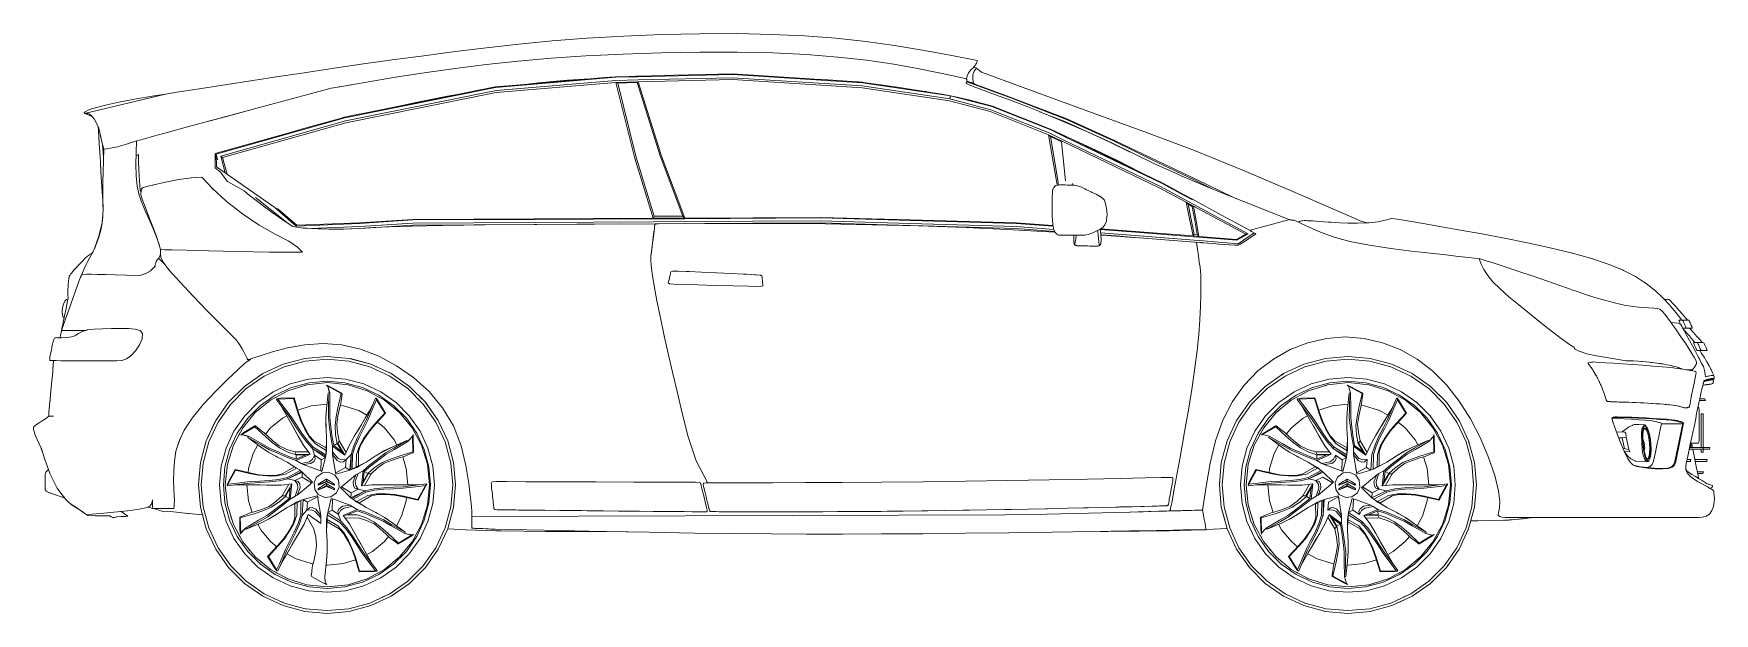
# Model space of a CAD drawing. Header units: millimetres. Extents: x -2562 to 1720, y -38 to 1439.
import ezdxf

# ---------------------------------------------------------------- set-up
doc = ezdxf.new("R2010")
doc.units = ezdxf.units.MM
doc.header["$MEASUREMENT"] = 0
for name, color, linetype, lineweight, true_color in [('CITROEN C4  01', 7, 'Continuous', 0, 0x9a0018), ('CITROEN C4  02', 7, 'Continuous', 0, 0xadadad), ('CITROEN C4  03', 7, 'Continuous', 0, 0x191922), ('CITROEN C4  04', 7, 'Continuous', 0, 0x151516), ('CITROEN C4  05', 7, 'Continuous', 0, 0x0f0f12), ('CITROEN C4  06', 7, 'Continuous', 0, 0x610000), ('CITROEN C4  07', 7, 'Continuous', 0, 0xe6e6e6), ('CITROEN C4  08', 7, 'Continuous', 0, 0xe1e1e1)]:
    doc.layers.add(name, color=color, linetype=linetype, lineweight=lineweight, true_color=true_color)

msp = doc.modelspace()

# ---------------------------------------------------------------- linework, layer by layer
at = {"layer": 'CITROEN C4  01'}
for p, q in [((-1325.8, 1412.2), (-1241.1, 1420.4)), ((-1241.1, 1420.4), (-1152.3, 1427.3)), ((-1152.3, 1427.3), (-1058, 1432.8)), ((-1058, 1432.8), (-961.1, 1436.7)), ((-961.1, 1436.7), (-864.2, 1438.8)), ((-864.2, 1438.8), (-770.1, 1439.1)), ((-770.1, 1439.1), (-681.5, 1437.2)), ((-681.5, 1437.2), (-597.8, 1433.3)), ((-597.8, 1433.3), (-518.2, 1427.2)), ((-518.2, 1427.2), (-442.1, 1419.1)), ((-442.1, 1419.1), (-368.7, 1408.9)), ((-1727.7, 1360.8), (-1647.9, 1371.9)), ((-1647.9, 1371.9), (-1568, 1382.8)), ((-1568, 1382.8), (-1487.9, 1393.2)), ((-1487.9, 1393.2), (-1407.6, 1403.1)), ((-1407.6, 1403.1), (-1325.8, 1412.2)), ((-1243.5, 1376.2), (-1327.7, 1369)), ((-1154.8, 1382.2), (-1243.5, 1376.2)), ((-1154.8, 1382.2), (-1060.3, 1387.1)), ((-1060.3, 1387.1), (-962.7, 1390.4)), ((-864.7, 1392.2), (-962.7, 1390.4)), ((-769.1, 1392.1), (-864.7, 1392.2)), ((-769.1, 1392.1), (-678.6, 1389.9)), ((-678.6, 1389.9), (-593.2, 1385.7)), ((-513.3, 1379.4), (-593.2, 1385.7)), ((-439.1, 1371.2), (-513.3, 1379.4)), ((-439.1, 1371.2), (-370.7, 1361.1)), ((-368.7, 1408.9), (-297.3, 1397.1)), ((-297.3, 1397.1), (-227.2, 1384.3)), ((-227.2, 1384.3), (-157.9, 1370.9)), ((-157.9, 1370.6), (-158, 1369.6)), ((-157.9, 1370.9), (-157.9, 1370.6)), ((-2003.4, 1319.4), (-1938.1, 1329.4)), ((-1938.1, 1329.4), (-1872.8, 1339.4)), ((-1872.8, 1339.4), (-1807.5, 1349.5)), ((-1807.5, 1349.5), (-1727.7, 1360.8)), ((-1703.3, 1317.3), (-1639.8, 1327.8)), ((-1566.5, 1339.3), (-1639.8, 1327.8)), ((-1487.9, 1350.5), (-1566.5, 1339.3)), ((-1487.9, 1350.5), (-1408.8, 1360.4)), ((-1408.8, 1360.4), (-1327.7, 1369)), ((-781.5, 1336.7), (-968.6, 1332.1)), ((-781.5, 1336.7), (-584.4, 1324)), ((-370.7, 1361.1), (-310.3, 1350.3)), ((-260.4, 1340.2), (-310.3, 1350.3)), ((-223, 1332.1), (-260.4, 1340.2)), ((-223, 1332.1), (-200.4, 1327.2)), ((-184.7, 1327.4), (-185.3, 1324.6)), ((-183.8, 1331), (-184.7, 1327.4)), ((-182.3, 1335.1), (-183.8, 1331)), ((-180, 1339.3), (-182.3, 1335.1)), ((-176.8, 1343.5), (-180, 1339.3)), ((-173.1, 1347.6), (-176.8, 1343.5)), ((-169.3, 1351.4), (-173.1, 1347.6)), ((-165.8, 1355), (-169.3, 1351.4)), ((-163.1, 1358.2), (-165.8, 1355)), ((-161.2, 1361.2), (-163.1, 1358.2)), ((-159.7, 1363.8), (-161.2, 1361.2)), ((-158.8, 1366), (-159.7, 1363.8)), ((-159, 1365.6), (-158.8, 1366)), ((-158.3, 1368), (-158.8, 1366)), ((-158, 1369.6), (-158.3, 1368)), ((-2431.9, 1235.8), (-2225.6, 1285)), ((-2196.8, 1289.7), (-2134.1, 1299.4)), ((-2134.1, 1299.4), (-2068.7, 1309.4)), ((-2068.7, 1309.4), (-2003.4, 1319.4)), ((-1803.6, 1299.9), (-1862.9, 1284.2)), ((-1804.3, 1299.1), (-1804.3, 1299.1)), ((-1804.3, 1299.1), (-1804.3, 1299.1)), ((-1803.4, 1300), (-1803.6, 1299.9)), ((-1797.6, 1301.3), (-1803.4, 1300)), ((-1801, 1316.7), (-1801, 1316.7)), ((-1782.1, 1303.9), (-1797.6, 1301.3)), ((-1752.3, 1308.9), (-1782.2, 1303.9)), ((-1782.2, 1303.9), (-1781.5, 1304)), ((-1752.9, 1308.8), (-1782.1, 1303.9)), ((-1752.3, 1308.9), (-1703.3, 1317.3)), ((-1665.6, 1247.2), (-1449, 1290.8)), ((-1403.1, 1300), (-1385.9, 1303.5)), ((-1385.9, 1303.5), (-1364.4, 1305.3)), ((-1361.8, 1305.5), (-1144.9, 1323.8)), ((-1275.4, 1313.5), (-1297, 1311)), ((-1201.5, 1320.1), (-1275.4, 1313.5)), ((-1144.9, 1323.8), (-1201.5, 1320.1)), ((-200.4, 1327.2), (-189.1, 1324.6)), ((-185.1, 1323.4), (-189.1, 1324.6)), ((-185.3, 1324.6), (-185.5, 1323.5)), ((-184.9, 1322.6), (-185.1, 1323.4)), ((-185.1, 1323.4), (-185.1, 1323.4)), ((-184.9, 1322.6), (-184.8, 1322.4)), ((-184.6, 1321.2), (-184.8, 1322.4)), ((-184.8, 1322.4), (-184.8, 1322.4)), ((-184.5, 1319.8), (-184.6, 1321.2)), ((-184.4, 1318.4), (-184.5, 1319.8)), ((-184.3, 1317.2), (-184.4, 1318.4)), ((-184.3, 1316.9), (-184.4, 1316.5)), ((-184.3, 1317.2), (-184.3, 1316.9)), ((-184.3, 1317.2), (-184.3, 1317.2)), ((-176.6, 1307.6), (-161.7, 1301.6)), ((-161.7, 1301.6), (-140.1, 1293.8)), ((-140.1, 1293.8), (-111.6, 1283.5)), ((-1989.9, 1249.8), (-2052.7, 1232.8)), ((-2051.6, 1233.1), (-1989.4, 1249.9)), ((-1926.5, 1266.9), (-1989.9, 1249.8)), ((-1989.4, 1249.9), (-1989.4, 1249.9)), ((-1862.9, 1284.2), (-1926.5, 1266.9)), ((-1493, 1281.9), (-1638.3, 1252.7)), ((-1592.5, 1262.6), (-1638.3, 1252.7)), ((-1507.5, 1279.4), (-1592.5, 1262.6)), ((-1493, 1281.9), (-1507.5, 1279.4)), ((-175.7, 1269.3), (-119.2, 1254.5)), ((-119.2, 1254.5), (30.6, 1194.9)), ((-111.6, 1283.5), (-76.1, 1270.5)), ((-76.1, 1270.5), (-33.6, 1254.2)), ((-33.6, 1254.2), (4.7, 1238.9)), ((-2431.9, 1235.8), (-2431.7, 1235.8)), ((-2429.3, 1234.3), (-2431.9, 1235.8)), ((-2431.7, 1235.8), (-2431.2, 1235.8)), ((-2431.2, 1235.8), (-2430.3, 1235.8)), ((-2430.3, 1235.8), (-2428.8, 1235.8)), ((-2425.4, 1232.8), (-2429.3, 1234.3)), ((-2426.6, 1235.8), (-2428.8, 1235.8)), ((-2423.9, 1235.4), (-2426.6, 1235.8)), ((-2420.7, 1231.2), (-2425.4, 1232.8)), ((-2420.7, 1234.3), (-2423.9, 1235.4)), ((-2416.9, 1231.9), (-2420.7, 1234.3)), ((-2415.8, 1229.3), (-2420.7, 1231.2)), ((-2418.9, 1232.8), (-2418.9, 1232.8)), ((-2412.7, 1228), (-2416.9, 1231.9)), ((-2416.9, 1231.9), (-2416.9, 1231.9)), ((-2412, 1227.1), (-2415.8, 1229.3)), ((-2407.8, 1221.9), (-2412.7, 1228)), ((-2412, 1227.1), (-2407.8, 1221.9)), ((-2402.2, 1212.9), (-2407.8, 1221.9)), ((-2395.2, 1198.1), (-2402.2, 1212.9)), ((-2402.2, 1212.9), (-2397.1, 1202.1)), ((-2397.1, 1202.1), (-2397.1, 1201.8)), ((-2396.4, 1190.8), (-2397.1, 1202.1)), ((-2397.1, 1201.8), (-2397.1, 1201.8)), ((-2218.3, 1188), (-2169.4, 1201.2)), ((-2169.4, 1201.2), (-2112.7, 1216.6)), ((-2115.2, 1215.9), (-2115, 1215.9)), ((-2115, 1215.9), (-2115.2, 1215.9)), ((-2052.7, 1232.8), (-2115, 1215.9)), ((-2115, 1215.9), (-2107.6, 1218)), ((-2112.7, 1216.6), (-2115, 1215.9)), ((-2112.7, 1216.6), (-2051.6, 1233.1)), ((-2066.4, 1229.1), (-2112.7, 1216.6)), ((-2051.6, 1233.1), (-2051.9, 1233)), ((-2050.9, 1233.3), (-2051.6, 1233.1)), ((65, 1214.9), (0.4, 1240.2)), ((0.4, 1240.2), (4.7, 1238.9)), ((27.1, 1229.7), (67.2, 1213)), ((67.2, 1213), (122.6, 1188.7)), ((-2396.8, 1197.1), (-2396.4, 1190.8)), ((-2396.4, 1190.8), (-2396.5, 1192)), ((-2396.4, 1190.8), (-2396.4, 1191)), ((-2396.4, 1190.8), (-2395.5, 1176.2)), ((-2396.4, 1190.8), (-2396.2, 1187.7)), ((-2395.5, 1176.2), (-2396.4, 1190.8)), ((-2396.2, 1187.3), (-2396.4, 1190.8)), ((-2396.4, 1190.8), (-2396.3, 1188.6)), ((-2396.4, 1190.7), (-2396.4, 1190.8)), ((-2396.2, 1187.7), (-2396.4, 1190.7)), ((-2395.5, 1176.2), (-2395.5, 1176.2)), ((-2395.5, 1176.2), (-2395.5, 1175.1)), ((-2395.5, 1176.1), (-2394.4, 1158.1)), ((-2395.4, 1173.5), (-2394.8, 1163.9)), ((-2395.2, 1198.1), (-2395.2, 1198.1)), ((-2393, 1187.5), (-2395.2, 1198.1)), ((-2393.1, 1136.8), (-2394.4, 1158.1)), ((-2390.1, 1174.5), (-2393, 1187.5)), ((-2391.8, 1182.3), (-2389.9, 1172.4)), ((-2386.7, 1159.9), (-2390.1, 1174.5)), ((-2383.2, 1144.4), (-2386.7, 1159.9)), ((-2386, 1156), (-2386.4, 1158.6)), ((-2299.5, 1165.2), (-2299.4, 1165.2)), ((-2299.4, 1165.2), (-2297.6, 1166.2)), ((-2297.6, 1166.2), (-2292.2, 1167.9)), ((-2292.2, 1167.9), (-2279.6, 1171.4)), ((-2279.6, 1171.4), (-2256.1, 1177.8)), ((-2256.1, 1177.8), (-2218.3, 1188)), ((-2099.6, 1133.4), (-1926, 1182.3)), ((30.6, 1194.9), (66.8, 1177.5)), ((89.2, 1167.9), (60.5, 1180.5)), ((60.5, 1180.5), (89.2, 1167.9)), ((313.2, 1059.1), (66.8, 1177.5)), ((144, 1142.5), (89.2, 1167.9)), ((89.2, 1167.9), (144, 1142.5)), ((122.6, 1188.7), (179.5, 1162.3)), ((179.5, 1162.3), (231.8, 1137.4)), ((291.8, 1108.1), (184.8, 1160.4)), ((-2393.9, 1149.3), (-2393.1, 1136.8)), ((-2391.6, 1112.5), (-2393.1, 1136.8)), ((-2393.1, 1136.8), (-2392.3, 1123.7)), ((-2384.2, 1135.7), (-2386, 1156)), ((-2383.8, 1123.8), (-2384.2, 1135.7)), ((-2375, 1145.6), (-2383.2, 1144.4)), ((-2366.6, 1147), (-2375, 1145.6)), ((-2357.6, 1148.7), (-2366.6, 1147)), ((-2358.2, 1148.6), (-2357.8, 1148.7)), ((-2347.8, 1151), (-2357.6, 1148.7)), ((-2357.5, 1148.7), (-2356.3, 1149)), ((-2336.7, 1154.1), (-2347.8, 1151)), ((-2336.7, 1154.1), (-2336.7, 1154.1)), ((-2300.9, 1127.9), (-2299.8, 1128.5)), ((-2299.8, 1128.5), (-2297.3, 1129.7)), ((-2297.3, 1129.7), (-2294.9, 1130.7)), ((-2294.9, 1130.7), (-2294.5, 1113.7)), ((-2294.5, 1113.7), (-2293.6, 1091.2)), ((-2099.6, 1096.7), (-2099.6, 1133.4)), ((199.6, 1115.5), (144, 1142.5)), ((144, 1142.5), (199.6, 1115.5)), ((255.8, 1087.2), (199.6, 1115.5)), ((199.6, 1115.5), (255.8, 1087.2)), ((-2390.5, 1092.9), (-2390.1, 1086.5)), ((-2390.1, 1086.5), (-2390.1, 1087.7)), ((-2388.5, 1060.5), (-2390.1, 1086.5)), ((-2390.1, 1086.5), (-2388.5, 1060.5)), ((-2388.5, 1060.5), (-2390.1, 1086.5)), ((-2388.5, 1060.5), (-2390.1, 1086.5)), ((-2390.1, 1086.5), (-2388.5, 1060.5)), ((-2293.6, 1091.2), (-2291.9, 1063.8)), ((-2192, 1067.2), (-2160.4, 1071.3)), ((-2160.4, 1071.3), (-2132.9, 1073.7)), ((-2159.4, 1071.4), (-2150.6, 1072.2)), ((-2132.9, 1073.7), (-2106.4, 1044.1)), ((-2084.9, 1085.1), (-2099.6, 1096.7)), ((-2067.7, 1062.6), (-2074.5, 1071.1)), ((270.8, 1079.5), (255.8, 1087.2)), ((255.8, 1087.2), (270.8, 1079.5)), ((355.1, 1080.2), (291.8, 1108.1)), ((355.1, 1080.2), (361.8, 1077.1)), ((361.8, 1077.1), (427.4, 1049.1)), ((-2388.5, 1060.5), (-2388.6, 1061.6)), ((-2388.5, 1060.5), (-2387, 1035.8)), ((-2387, 1035.8), (-2385.6, 1013.9)), ((-2385.6, 1013.9), (-2387, 1035.8)), ((-2294, 1063.8), (-2294, 1063.8)), ((-2293, 1063.8), (-2293, 1063.8)), ((-2291.9, 1063.9), (-2292, 1064.6)), ((-2291.9, 1063.8), (-2289.9, 1040.2)), ((-2291.8, 1062.7), (-2291.9, 1063.7)), ((-2288.8, 1036.2), (-2289.9, 1040.2)), ((-2288.9, 1028.8), (-2288, 1041.2)), ((-2288.8, 1036.2), (-2288.9, 1028.8)), ((-2288.9, 1028.8), (-2285, 1017.5)), ((-2288.9, 1028.8), (-2288.9, 1028.8)), ((-2288.9, 1028.8), (-2288.9, 1028.8)), ((-2285, 1017.5), (-2288.9, 1028.8)), ((-2288, 1041.2), (-2283.9, 1046)), ((-2288, 1041.2), (-2287.8, 1041.4)), ((-2288, 1040.8), (-2288, 1041.1)), ((-2283.9, 1046), (-2274.1, 1049.6)), ((-2274.1, 1049.6), (-2255.7, 1053.7)), ((-2258.3, 1053.2), (-2255.9, 1053.7)), ((-2255.7, 1053.7), (-2226.1, 1060.5)), ((-2226.1, 1060.5), (-2192, 1067.2)), ((-2106.6, 1044.2), (-2107.5, 1045.3)), ((-2106.4, 1044.1), (-2070.9, 1011.8)), ((-2104.8, 1042.6), (-2106.3, 1044)), ((-2067.7, 1062.6), (-2025.6, 1038.2)), ((-2016.5, 1030.9), (-2025.6, 1038.2)), ((33.2, 1023.5), (33.4, 1031.5)), ((33.4, 1031.5), (33.9, 1037.4)), ((34, 1038.4), (33.9, 1037.4)), ((33.9, 1037.4), (33.9, 1037.4)), ((34.9, 1042.7), (34, 1038.4)), ((34.9, 1042.7), (35.5, 1043.9)), ((35.5, 1043.9), (37, 1046.7)), ((37, 1046.7), (37.7, 1047.9)), ((37.7, 1047.9), (38.5, 1048.9)), ((38.5, 1048.9), (38.9, 1049.5)), ((38.9, 1049.5), (39.2, 1049.8)), ((39.2, 1049.8), (41.4, 1051.7)), ((41.4, 1051.7), (44.7, 1052.7)), ((41.4, 1051.7), (41.4, 1051.7)), ((44.7, 1052.7), (48.4, 1053.2)), ((44.7, 1052.7), (44.7, 1052.7)), ((48.4, 1053.2), (52.8, 1053.6)), ((52.8, 1053.6), (57.6, 1053.8)), ((57.6, 1053.8), (62.2, 1053.7)), ((60.3, 1053.7), (60.3, 1053.7)), ((62.7, 1053.7), (62.2, 1053.7)), ((62.2, 1053.7), (62.2, 1053.7)), ((62.6, 1053.6), (62.6, 1053.6)), ((62.6, 1053.6), (62.6, 1053.6)), ((63.4, 1053.6), (62.7, 1053.7)), ((64.8, 1053.5), (63.4, 1053.6)), ((66.4, 1053.4), (64.8, 1053.5)), ((66.2, 1053.4), (71.3, 1053.2)), ((66.2, 1053.4), (66.2, 1053.4)), ((66.2, 1053.4), (66.2, 1053.4)), ((67, 1053.2), (67, 1053.2)), ((71.3, 1053.2), (75.8, 1053)), ((73.2, 1053), (73.2, 1053)), ((73.2, 1053), (73.2, 1053)), ((75.8, 1053), (79.5, 1052.9)), ((75.8, 1052.8), (75.8, 1052.8)), ((79.5, 1052.9), (83.4, 1052.8)), ((86.4, 1052.8), (83.4, 1052.8)), ((89.8, 1052.6), (86.4, 1052.8)), ((93.2, 1052.2), (89.8, 1052.6)), ((96.9, 1051.5), (93.2, 1052.2)), ((100.2, 1050.6), (96.9, 1051.5)), ((100.2, 1050.6), (107.4, 1047.8)), ((107.4, 1047.8), (110.7, 1046)), ((110.7, 1046), (116.2, 1043.2)), ((116.2, 1043.2), (120.2, 1041.3)), ((120.2, 1041.3), (120.2, 1041.3)), ((120.2, 1041.3), (124.5, 1039.2)), ((132.5, 1035.7), (124.5, 1039.2)), ((134.9, 1034.6), (132.5, 1035.7)), ((134.9, 1034.6), (144.7, 1029.9)), ((144.7, 1029.9), (155.6, 1023.7)), ((427.4, 1049.1), (490.6, 1023.1)), ((-2385.6, 1013.9), (-2384.9, 994.1)), ((-2384.9, 994.1), (-2385.6, 1013.9)), ((-2385.6, 1013.9), (-2384.9, 994.1)), ((-2385.6, 1013.9), (-2384.9, 994.1)), ((-2385.6, 1013.9), (-2385.1, 997.8)), ((-2385.3, 975.7), (-2384.8, 994.1)), ((-2384.8, 994.1), (-2385.3, 975.7)), ((-2385.3, 975.7), (-2384.8, 994.1)), ((-2384.9, 994.1), (-2385.3, 975.7)), ((-2384.8, 994.1), (-2385.3, 975.7)), ((-2384.8, 994.1), (-2385.3, 975.7)), ((-2384.9, 994.1), (-2385.3, 975.7)), ((-2384.8, 994.1), (-2385.3, 975.7)), ((-2384.9, 994.1), (-2384.9, 994.1)), ((-2285, 1017.5), (-2285, 1017.5)), ((-2285, 1017.5), (-2279.5, 1002.3)), ((-2279.5, 1002.3), (-2285, 1017.5)), ((-2272.7, 984.1), (-2279.5, 1002.3)), ((-2070.9, 1011.8), (-2029.9, 979.8)), ((33, 1001), (33.1, 1013.4)), ((33, 987.6), (33, 1001)), ((33.2, 974.5), (33, 987.6)), ((33.1, 1013.4), (33.2, 1023.5)), ((33.2, 1023.5), (33.2, 1023.9)), ((151.3, 1026.1), (154.3, 1024.6)), ((155.6, 1023.7), (154.3, 1024.6)), ((154.3, 1024.6), (154.3, 1024.5)), ((161.2, 1019.7), (161.4, 1019.5)), ((161.4, 1019.5), (166, 1015)), ((166, 1015), (170, 1002)), ((170, 1002), (172, 988.8)), ((172, 988.8), (172.6, 975.6)), ((490.6, 1023.1), (546.7, 1000.8)), ((546.7, 1000.8), (590.5, 983.6)), ((-2390.9, 940.2), (-2387.1, 958)), ((-2387.2, 957.8), (-2390.9, 940.2)), ((-2390.9, 940.2), (-2388.5, 951.4)), ((-2390.9, 940.2), (-2390.3, 943.1)), ((-2390, 944.6), (-2390, 944.5)), ((-2385.3, 975.7), (-2387.1, 958)), ((-2385.3, 975.7), (-2387.1, 958)), ((-2387.1, 958.6), (-2385.3, 975.7)), ((-2387.1, 958), (-2385.5, 973.5)), ((-2387.1, 958), (-2387.1, 958.6)), ((-2387.1, 958), (-2387.1, 958)), ((-2387, 959.4), (-2385.3, 975.7)), ((-2385.3, 975.7), (-2386.2, 967)), ((-2385.3, 975.7), (-2385.9, 969.3)), ((-2385.2, 978.5), (-2385.3, 975.7)), ((-2385.3, 975.8), (-2385.3, 975.7)), ((-2385.3, 975.7), (-2385.3, 975.7)), ((-2385.3, 975.7), (-2385.3, 975.7)), ((-2385.3, 975.7), (-2385.3, 975.7)), ((-2385.3, 975.1), (-2385.3, 975.7)), ((-2385.3, 975.7), (-2385.3, 975.7)), ((-2385.3, 975.7), (-2385.3, 975.7)), ((-2264.9, 963.9), (-2272.7, 984.1)), ((-2264.9, 963.9), (-2256.7, 942.9)), ((-2256.7, 942.9), (-2264.9, 963.9)), ((-2256.7, 942.9), (-2248.9, 922.3)), ((-2248.9, 922.3), (-2256.7, 942.9)), ((-2029.9, 979.8), (-1987.1, 951.1)), ((-1987.1, 951.1), (-1946, 928.4)), ((-1772.2, 941), (-1730.7, 942.6)), ((-1730.7, 942.6), (-1772.2, 941)), ((-1772.2, 941), (-1730.7, 942.6)), ((-1735.8, 942.4), (-1772.2, 941)), ((-1730.7, 942.6), (-1696.9, 944.8)), ((-1655.5, 946.9), (-1696.9, 944.8)), ((-1696.9, 944.8), (-1655.5, 946.9)), ((-1599.2, 948.9), (-1655.5, 946.9)), ((-1655.5, 946.9), (-1599.2, 948.9)), ((-1520.2, 950.6), (-1599.2, 948.9)), ((-1599.2, 948.9), (-1520.2, 950.6)), ((-1411.2, 951.9), (-1520.2, 950.6)), ((-1520.2, 950.6), (-1411.2, 951.9)), ((-1279.6, 953), (-1411.2, 951.9)), ((-1411.2, 951.9), (-1279.6, 953)), ((-1069.7, 954.3), (-1285.7, 953.1)), ((-1133, 953.9), (-1279.6, 953)), ((-1279.6, 953), (-1133, 953.9)), ((-1279.6, 953), (-1279.6, 953)), ((-1133, 953.9), (-978.9, 954.7)), ((-978.9, 954.7), (-981.3, 934.7)), ((-979.9, 946.8), (-979.9, 946.9)), ((-979.2, 951.4), (-979.8, 947)), ((-979.2, 951.4), (-979.8, 947)), ((-979.8, 947), (-979.2, 951.4)), ((-978.7, 953.4), (-979.2, 951.4)), ((-978.7, 953.4), (-979.2, 951.4)), ((-979.2, 951.4), (-978.7, 953.4)), ((-979.2, 951.4), (-979.2, 951.4)), ((-978.9, 954.7), (-902.6, 955.2)), ((-978.1, 954.1), (-978.7, 953.4)), ((-978.1, 954.1), (-978.7, 953.4)), ((-978.7, 953.4), (-978.1, 954.1)), ((-978.7, 953.4), (-978.7, 953.4)), ((-978.7, 953.4), (-978.7, 953.4)), ((-978.7, 953.4), (-978.7, 953.4)), ((-977.1, 954.5), (-978.1, 954.1)), ((-977.1, 954.5), (-978.1, 954.1)), ((-978.1, 954.1), (-977.1, 954.5)), ((-969.5, 954.7), (-977.1, 954.5)), ((-969.5, 954.7), (-977.1, 954.5)), ((-969.5, 954.7), (-977.1, 954.5)), ((-977.1, 954.5), (-969.5, 954.7)), ((-977.1, 954.5), (-977.1, 954.5)), ((-948.9, 954.9), (-969.5, 954.7)), ((-948.9, 954.9), (-969.5, 954.7)), ((-948.9, 954.9), (-969.5, 954.7)), ((-969.5, 954.7), (-969.5, 954.7)), ((-556.7, 957), (-902.6, 955.2)), ((-843.4, 955.5), (-851.6, 955.4)), ((-843.4, 955.5), (-846.2, 955.5)), ((-843.4, 955.5), (-845.6, 955.5)), ((-843.4, 955.5), (-843.4, 955.5)), ((-843.3, 955.5), (-730.2, 956.1)), ((-843.3, 955.5), (-757.2, 955.7)), ((-757.2, 955.7), (-757.3, 955.7)), ((-655.8, 955.4), (-757.2, 955.7)), ((-757.2, 955.7), (-655.8, 955.4)), ((-544.1, 954.4), (-655.8, 955.4)), ((-655.8, 955.4), (-544.1, 954.4)), ((-544.1, 954.4), (-655.8, 955.4)), ((-427.3, 952.3), (-544.1, 954.4)), ((-544.1, 954.4), (-427.3, 952.3)), ((-544.1, 954.4), (-427.3, 952.3)), ((-427.3, 952.3), (-544.1, 954.4)), ((-307.5, 949.2), (-427.3, 952.3)), ((-427.3, 952.3), (-307.5, 949.2)), ((-307.5, 949.2), (-427.3, 952.3)), ((-186.4, 944.9), (-307.5, 949.2)), ((-307.5, 949.2), (-186.4, 944.9)), ((-307.5, 949.2), (-186.4, 944.9)), ((-66.2, 939.5), (-186.4, 944.9)), ((-186.4, 944.9), (-66.2, 939.5)), ((-186.4, 944.9), (-66.2, 939.5)), ((-186.4, 944.9), (-66.2, 939.5)), ((33.6, 962.8), (33.2, 974.5)), ((33.7, 962.1), (33.6, 962.8)), ((34.3, 954.1), (33.6, 962.8)), ((33.6, 962.8), (33.6, 962.8)), ((34.4, 953.1), (34.3, 954)), ((34.3, 954), (34.3, 954)), ((34.3, 954), (34.3, 954)), ((34.4, 953.1), (35.3, 946.4)), ((35.3, 946.4), (36.5, 941.5)), ((155.1, 940.9), (161.6, 945.5)), ((161.6, 945.5), (167.3, 952.3)), ((167.3, 952.3), (171.3, 961.5)), ((167.3, 952.3), (167.3, 952.3)), ((171.5, 962.4), (171.3, 961.5)), ((172.5, 973.8), (171.5, 962.4)), ((171.5, 962.4), (171.5, 962.4)), ((172.5, 973.8), (172.6, 975.6)), ((172.6, 975.6), (172.6, 975.6)), ((537.2, 937.6), (464.2, 976.9)), ((464.2, 976.9), (464.2, 976.9)), ((498.9, 958), (498.9, 958)), ((562.7, 945), (537.4, 938.2)), ((587.9, 951.8), (562.7, 945)), ((613.1, 958.6), (587.9, 951.8)), ((590.5, 983.6), (617.3, 973)), ((638.3, 965.5), (613.1, 958.6)), ((617.3, 973), (631.3, 967.4)), ((631.3, 967.4), (636.7, 965.1)), ((636.7, 965.1), (636.8, 965)), ((638.3, 965.4), (638.3, 965.5)), ((638.3, 965.4), (638.3, 965.4)), ((638.3, 965.4), (638.3, 965.2)), ((638.3, 965.2), (638.5, 964.9)), ((638.5, 964.9), (639, 964.6)), ((639, 964.6), (640, 964.4)), ((640, 964.4), (641.2, 964.3)), ((641.2, 964.3), (642.7, 964.2)), ((642.7, 964.2), (644.2, 964.1)), ((644.2, 964.1), (645.6, 964)), ((645.6, 964), (647, 964)), ((647, 964), (648.3, 963.9)), ((648.3, 963.9), (649.6, 963.8)), ((649.6, 963.8), (680, 949)), ((660.1, 958.7), (660.3, 958.8)), ((663.1, 960.5), (660.3, 958.8)), ((665.6, 961.5), (663.1, 960.5)), ((669.3, 962.1), (665.6, 961.5)), ((669.1, 962.1), (670.4, 962.4)), ((669.3, 962.1), (669.3, 962.1)), ((670.4, 962.4), (675.1, 962.6)), ((670.4, 962.4), (670.4, 962.4)), ((675.1, 962.6), (678.8, 962.6)), ((678.8, 962.6), (682.9, 962.5)), ((678.8, 962.6), (678.8, 962.6)), ((680, 949), (712.5, 934.6)), ((682.9, 962.5), (686.4, 962.4)), ((690.4, 962.2), (686.4, 962.4)), ((690.4, 962.2), (697, 961.7)), ((710.2, 960.7), (697, 961.7)), ((714.2, 960.5), (706.1, 961)), ((710.2, 960.7), (710.2, 960.7)), ((737.8, 958.8), (714.2, 960.5)), ((724.8, 959.7), (741.2, 958.6)), ((736.3, 959), (743.4, 958.5)), ((737.8, 958.8), (737.8, 958.8)), ((741.2, 958.6), (741.2, 958.6)), ((743.4, 958.5), (765.9, 957.1)), ((765.9, 957.1), (792.5, 956)), ((781.3, 956.2), (781.2, 956.2)), ((810.8, 955.9), (785.9, 956.3)), ((792.5, 956), (792.5, 956)), ((839.2, 956.9), (810.8, 955.9)), ((839.2, 956.9), (834.6, 956.8)), ((839.2, 956.9), (863, 959.8)), ((839.2, 956.9), (863, 959.8)), ((863, 959.8), (881.1, 963.5)), ((863, 959.8), (881.1, 963.5)), ((881.1, 963.5), (888.6, 965.6)), ((892.8, 967), (888.6, 965.6)), ((888.6, 965.6), (892.8, 967)), ((892.8, 966.7), (892.7, 966.7)), ((892.8, 967), (896.9, 968.1)), ((896.9, 968.1), (906.1, 967.3)), ((906.1, 967.3), (922.5, 964.6)), ((922.5, 964.6), (948.5, 960.3)), ((948.5, 960.3), (982.9, 954.4)), ((982.9, 954.4), (1025, 947.1)), ((1025, 947.1), (1073.5, 938.6)), ((-2404.9, 897), (-2400.8, 908.7)), ((-2400.8, 908.7), (-2404.9, 897)), ((-2400, 908.7), (-2403, 900.1)), ((-2395.8, 923.4), (-2400.8, 908.7)), ((-2400.8, 908.7), (-2400.5, 909.3)), ((-2395.1, 923.4), (-2400, 908.7)), ((-2390.9, 940.2), (-2395.8, 923.4)), ((-2390.9, 940.2), (-2395.8, 923.4)), ((-2395.8, 923.4), (-2395.8, 923.4)), ((-2392.6, 932.3), (-2395.1, 923.4)), ((-2390.9, 940.2), (-2394.6, 927.5)), ((-2390.9, 940.2), (-2391.7, 937.6)), ((-2391.3, 938.9), (-2390.9, 940.2)), ((-2391.1, 939.5), (-2390.9, 940.2)), ((-2248.9, 922.3), (-2242.6, 903.8)), ((-2242.6, 903.8), (-2248.9, 922.3)), ((-2242.6, 903.8), (-2238.7, 888.8)), ((-2238.7, 888.8), (-2242.6, 903.8)), ((-1946, 928.4), (-1911.7, 910.2)), ((-1911.7, 910.2), (-1889.3, 894.7)), ((-1772.2, 941), (-1772.2, 941)), ((-984.1, 912.2), (-986, 896.9)), ((-984.1, 912.1), (-986, 896.9)), ((-983.7, 915.6), (-985.8, 898.3)), ((-982.3, 927), (-984.1, 912.3)), ((-981.3, 934.7), (-983.7, 915.6)), ((-982.3, 927), (-982.5, 925.3)), ((-980.9, 938.4), (-982.3, 927)), ((-981, 937.7), (-982.3, 927)), ((-981.4, 934.5), (-982.3, 927)), ((-982.3, 927), (-981.4, 934.5)), ((-981.6, 932.7), (-982.3, 927)), ((-982.3, 927), (-982.2, 927.4)), ((-982.3, 927), (-982.3, 927)), ((-982.3, 927), (-982.3, 927)), ((40.1, 933.5), (-66.2, 939.5)), ((-66.2, 939.5), (40.1, 933.5)), ((-66.2, 939.5), (40.1, 933.5)), ((-52.4, 938.7), (40.1, 933.5)), ((36.5, 941.5), (37.8, 938.1)), ((37.8, 938.1), (38.4, 936.6)), ((38.4, 936.6), (39.8, 933.9)), ((40.6, 932.5), (39.8, 933.9)), ((41.4, 931.4), (40.6, 932.5)), ((41.9, 930.7), (41.4, 931.4)), ((41.9, 930.7), (43.7, 928.7)), ((44, 928.3), (43.7, 928.7)), ((46.3, 927), (44, 928.3)), ((46.3, 927), (46.3, 927)), ((46.3, 927), (46.8, 926.8)), ((49.8, 926), (46.8, 926.8)), ((53.8, 925.5), (49.8, 926)), ((58.2, 925.5), (53.8, 925.5)), ((53.8, 925.5), (53.8, 925.5)), ((58.2, 925.5), (58.9, 925.5)), ((58.9, 925.5), (60.1, 925.5)), ((60.1, 925.5), (62.2, 925.5)), ((62.2, 925.5), (65.6, 925.5)), ((65.6, 925.5), (70.9, 925.5)), ((70.9, 925.5), (78.4, 925.5)), ((78.4, 925.5), (87.1, 925.5)), ((87.1, 925.5), (96.1, 925.5)), ((88.1, 919.2), (87.8, 912.3)), ((87.9, 909.6), (87.8, 912.3)), ((88.4, 922.8), (88.1, 919.2)), ((88.1, 919.2), (88.1, 919.2)), ((88.4, 922.8), (88.8, 925.5)), ((88.4, 922.8), (88.4, 922.8)), ((90.9, 902.1), (90.6, 900.5)), ((91.7, 908.2), (90.9, 902.1)), ((92.8, 915.8), (91.7, 908.2)), ((94.1, 924.3), (92.8, 915.8)), ((94.3, 925.5), (94.1, 924.3)), ((96.1, 925.5), (102.1, 925.5)), ((106.9, 925.4), (100.5, 925.5)), ((100.5, 925.5), (100.5, 925.5)), ((106.9, 925.4), (110.5, 925.5)), ((115.7, 925.9), (110.5, 925.5)), ((110.5, 925.5), (110.5, 925.5)), ((110.5, 925.5), (110.5, 925.5)), ((119.6, 926.4), (115.7, 925.9)), ((119.6, 926.4), (124.5, 927.6)), ((129.1, 928.9), (124.5, 927.6)), ((134.2, 930.9), (129.1, 928.9)), ((129.1, 928.9), (129.1, 928.9)), ((139.9, 933.1), (134.2, 930.9)), ((144.9, 935.5), (139.9, 933.1)), ((144.9, 935.5), (151.7, 938.8)), ((147, 936.7), (151.7, 938.8)), ((149, 935.4), (148.8, 937.4)), ((150, 925.2), (149, 935.4)), ((151, 916), (150, 925.2)), ((151.8, 908.2), (151, 916)), ((151.7, 938.8), (155.1, 940.9)), ((152.5, 902.1), (151.8, 908.2)), ((152.9, 898.6), (152.5, 902.1)), ((155.8, 934.7), (155.1, 940.9)), ((156.5, 927.7), (155.8, 934.7)), ((157.1, 922.8), (156.5, 927.7)), ((156.6, 903.7), (157, 905.4)), ((156.7, 926.4), (156.7, 926)), ((255.3, 919.1), (156.7, 926.4)), ((159.9, 925.8), (156.7, 926)), ((156.7, 926), (159.9, 925.8)), ((157, 905.4), (157.6, 912.3)), ((157.1, 922.7), (157.1, 922.8)), ((157.1, 922.8), (157.5, 915.4)), ((157.6, 912.3), (157.5, 915.4)), ((157.6, 912.3), (157.6, 912.3)), ((253, 919.2), (159.9, 925.8)), ((196, 923.5), (253, 919.2)), ((255.3, 919.1), (395.5, 907.6)), ((395.5, 907.6), (400.4, 907.2)), ((398.5, 906.9), (398.4, 907.3)), ((402.9, 890.1), (400.3, 907.6)), ((400.4, 907.2), (401.3, 901)), ((402.4, 893.9), (401.3, 901)), ((401.3, 901), (401.4, 900.4)), ((401.3, 901), (402.4, 893.9)), ((537.2, 937.6), (537, 937.2)), ((537, 937.2), (537.6, 937.4)), ((537.3, 937.9), (537.2, 937.6)), ((537.4, 938.1), (537.3, 937.9)), ((537.4, 938.2), (537.4, 938.1)), ((537.4, 937.9), (537.4, 938.1)), ((537.5, 937.5), (537.4, 937.9)), ((537.8, 937), (537.5, 937.5)), ((537.6, 937.4), (537.8, 937)), ((538.5, 936.5), (537.8, 937)), ((537.8, 937), (537.8, 937)), ((537.8, 937), (538.5, 936.5)), ((551.9, 929.1), (538, 919.6)), ((539.5, 935.9), (538.5, 936.5)), ((538.5, 936.5), (538.5, 936.5)), ((538.5, 936.5), (539.5, 935.9)), ((540.8, 935.1), (539.5, 935.9)), ((539.5, 935.9), (540.8, 935.1)), ((540.8, 935.1), (551.9, 929.1)), ((540.8, 935.1), (540.8, 935.1)), ((551.9, 929.1), (551.9, 929.1)), ((551.9, 929.1), (551.9, 929.1)), ((712.5, 934.6), (748.9, 921.3)), ((748.9, 921.3), (791.3, 909.5)), ((791.3, 909.5), (841.5, 899.7)), ((841.5, 899.7), (895.4, 891.6)), ((1073.5, 938.6), (1127.6, 928.8)), ((1127.6, 928.8), (1185.1, 918)), ((1185.1, 918), (1243.6, 906.2)), ((1243.6, 906.2), (1301.1, 893.7)), ((-2447.2, 849.2), (-2438.1, 858.5)), ((-2438.1, 858.5), (-2430, 866.6)), ((-2430, 866.6), (-2424, 872)), ((-2424, 872), (-2419.6, 875.4)), ((-2419.6, 875.4), (-2416.6, 877.4)), ((-2416.6, 877.4), (-2414.4, 878.5)), ((-2414.4, 878.5), (-2412.6, 879.4)), ((-2412.6, 879.4), (-2412.3, 879.5)), ((-2407.4, 889.5), (-2404.9, 897)), ((-2407.4, 889.5), (-2404.9, 897)), ((-2407.4, 889.5), (-2407.4, 889.5)), ((-2407.4, 889.3), (-2407.4, 889.5)), ((-2407.4, 889.3), (-2407.4, 889.5)), ((-2407.4, 889.5), (-2407.4, 889.5)), ((-2404.9, 897), (-2404.9, 897)), ((-2404.9, 897), (-2404.9, 897)), ((-2404.9, 897), (-2404.9, 897)), ((-2251.2, 851.7), (-2249.1, 858.6)), ((-2249.1, 858.6), (-2247.1, 862.7)), ((-2247.1, 862.7), (-2245.2, 864.8)), ((-2245.2, 864.8), (-2245, 864.9)), ((-2245, 864.9), (-2243.3, 865.5)), ((-2243.3, 865.5), (-2244.2, 865.2)), ((-2243.3, 865.5), (-2241.5, 865.5)), ((-2243.3, 865.5), (-2243.3, 865.5)), ((-2243.3, 865.5), (-2243.3, 865.5)), ((-2241.5, 865.5), (-2225.8, 849.4)), ((-2238.7, 888.8), (-2238.3, 878.6)), ((-2235.9, 888.7), (-2238.7, 888.8)), ((-2238.3, 878.6), (-2238.7, 888.8)), ((-2238.3, 878.6), (-2237.2, 869.4)), ((-2237.2, 869.4), (-2238.3, 878.6)), ((-2237.2, 869.4), (-2231.4, 857)), ((-2231.4, 857), (-2237.2, 869.4)), ((-2227.6, 888.5), (-2235.9, 888.7)), ((-2231.4, 857), (-2225.8, 849.4)), ((-2216.9, 837.4), (-2231.4, 857)), ((-2208.4, 887.9), (-2227.6, 888.5)), ((-2172.7, 887), (-2208.4, 887.9)), ((-2115.1, 885.5), (-2172.7, 887)), ((-2042.1, 883.8), (-2115.1, 885.5)), ((-1960.4, 882.6), (-2042.1, 883.8)), ((-1876.4, 882.4), (-1960.4, 882.6)), ((-1889.3, 894.7), (-1876.4, 882.4)), ((-989.2, 872.8), (-989.8, 862.1)), ((-989.8, 862.1), (-988.9, 848.2)), ((-987.7, 883.7), (-989.2, 872.8)), ((-987.8, 883), (-989.2, 872.8)), ((-989.2, 872.8), (-987.8, 883)), ((-989.2, 872.8), (-987.8, 883)), ((-989.2, 872.8), (-987.8, 883)), ((-987.8, 883), (-989.2, 872.8)), ((-989.2, 872.8), (-987.9, 882.2)), ((-986, 896.9), (-987.8, 883.1)), ((-987.8, 883), (-986, 896.9)), ((-986, 896.8), (-987.8, 883)), ((-986.1, 896), (-987.8, 883)), ((-987.7, 884), (-987.8, 883.1)), ((-985.8, 898.3), (-987.7, 883.7)), ((-986, 896.9), (-987.6, 884.4)), ((-986, 896.9), (-986.1, 896)), ((-986.1, 896.6), (-986.1, 896)), ((-985.9, 897.9), (-986, 896.9)), ((-986, 896.9), (-986, 896.9)), ((402.9, 890.1), (402.4, 893.9)), ((402.4, 893.9), (402.9, 890.1)), ((405.5, 872.8), (402.9, 890.1)), ((407.7, 857.1), (405.5, 872.8)), ((409.5, 843.7), (407.7, 857.1)), ((895.4, 891.6), (948.6, 885.1)), ((948.6, 885.1), (996.8, 879.7)), ((996.8, 879.7), (1035.7, 875.3)), ((1035.7, 875.3), (1067.8, 871.6)), ((1067.8, 871.6), (1095.2, 868.4)), ((1095.2, 868.4), (1120.3, 865.4)), ((1301.1, 893.7), (1301.1, 893.7)), ((1355.2, 880.6), (1354.2, 880.8)), ((1354.2, 880.8), (1354.2, 880.8)), ((1355.2, 880.6), (1355.2, 880.6)), ((1355.2, 880.6), (1355.2, 880.6)), ((1449.3, 852), (1404.3, 866.9)), ((1404.3, 866.9), (1404.3, 866.9)), ((1404.3, 866.9), (1410.2, 865)), ((1404.3, 866.9), (1404.3, 866.9)), ((-2468.8, 823.4), (-2470.7, 821.1)), ((-2464.1, 829.8), (-2457.4, 838.9)), ((-2460.1, 835.2), (-2455.9, 839.8)), ((-2455.9, 839.8), (-2447.2, 849.2)), ((-2454.6, 783.5), (-2442.7, 817.1)), ((-2442.7, 817.1), (-2442.2, 818.2)), ((-2442.2, 818.2), (-2441.7, 819.3)), ((-2441.7, 819.3), (-2441.2, 820.4)), ((-2441.2, 820.4), (-2440.7, 821.5)), ((-2440.7, 821.5), (-2440.2, 822.6)), ((-2440.2, 822.6), (-2439.7, 823.6)), ((-2439.7, 823.6), (-2439.2, 824.7)), ((-2439.2, 824.7), (-2438.7, 825.8)), ((-2438.7, 825.8), (-2427.3, 825.9)), ((-2427.3, 825.9), (-2414.5, 826)), ((-2414.5, 826), (-2398.9, 825.8)), ((-2398.9, 825.8), (-2379.1, 825.4)), ((-2379.1, 825.4), (-2353.6, 824.6)), ((-2353.6, 824.6), (-2376.4, 825.3)), ((-2353.6, 824.6), (-2353.6, 824.6)), ((-2353.6, 824.6), (-2324, 823.6)), ((-2326.7, 823.7), (-2351.2, 824.6)), ((-2324, 823.6), (-2291.5, 822.5)), ((-2291.5, 822.5), (-2291.4, 822.5)), ((-2279.3, 827.2), (-2277.7, 827.5)), ((-2277.7, 827.5), (-2263.5, 834.8)), ((-2263.5, 834.8), (-2255.3, 843.3)), ((-2255.3, 843.3), (-2251.2, 851.7)), ((-2189.6, 806.5), (-2216.9, 837.4)), ((-988.9, 848.2), (-986.1, 827.6)), ((-986.1, 827.6), (-980.9, 796.8)), ((-941.7, 818.1), (-943.1, 812.2)), ((-940.4, 823.9), (-941.7, 818.1)), ((-939.3, 828.9), (-940.4, 823.9)), ((-938.5, 832), (-939.3, 828.9)), ((-934.5, 833.6), (-938.5, 832)), ((-923.5, 834), (-934.5, 833.6)), ((-920.3, 834), (-923.5, 834)), ((-899.2, 833.3), (-920.3, 834)), ((-920.3, 834), (-920.3, 834)), ((-891.5, 833), (-899.2, 833.3)), ((-891.5, 833), (-860, 831.7)), ((-860, 831.7), (-822.3, 830)), ((-822.3, 830), (-784.5, 828.1)), ((-784.5, 828.1), (-753, 826.5)), ((-745.3, 826.1), (-753, 826.5)), ((-733.9, 825.4), (-753, 826.3)), ((-745.3, 826.1), (-724.3, 824.8)), ((-724.3, 824.8), (-733.9, 825.4)), ((-724.3, 824.8), (-724.3, 824.8)), ((-721.1, 824.5), (-724.3, 824.8)), ((-710.2, 823.3), (-721.1, 824.5)), ((-706.5, 821.5), (-710.2, 823.3)), ((-706.2, 818.7), (-706.5, 821.5)), ((-705.8, 814.4), (-706.2, 818.7)), ((-705.3, 809.3), (-705.8, 814.4)), ((410.6, 833.5), (409.5, 843.7)), ((411.2, 823.9), (410.6, 833.5)), ((411.5, 812.4), (411.2, 823.9)), ((1449.3, 852), (1449.3, 852)), ((1485.6, 837.2), (1449.3, 852)), ((1480.7, 839.2), (1485.6, 837.2)), ((1488.6, 835.9), (1485.6, 837.2)), ((1521.4, 818.6), (1518.6, 820.3)), ((1518.6, 820.3), (1518.6, 820.3)), ((1536.6, 808.6), (1521.4, 818.6)), ((1527.1, 814.9), (1521.4, 818.6)), ((-2474.4, 773.6), (-2474.7, 784.3)), ((-2474.4, 773.6), (-2474, 765.1)), ((-2466.6, 749.9), (-2454.6, 783.5)), ((-2155.3, 769.9), (-2189.6, 806.5)), ((-980.9, 796.8), (-973.7, 758.4)), ((-944.2, 807.3), (-944.9, 804.1)), ((-944.9, 804.1), (-944.9, 803.9)), ((-941.6, 802), (-944.9, 803.9)), ((-943.1, 812.2), (-944.2, 807.3)), ((-930.4, 800.9), (-941.6, 802)), ((-907.8, 799.9), (-930.4, 800.9)), ((-870.1, 798.7), (-907.8, 799.9)), ((-824.8, 797.4), (-870.1, 798.7)), ((-779.5, 796.2), (-824.8, 797.4)), ((-741.8, 795.3), (-779.5, 796.2)), ((-719.1, 795), (-741.8, 795.3)), ((-707.9, 795.4), (-719.1, 795)), ((-704.3, 796.9), (-707.9, 795.4)), ((-704.9, 804.2), (-705.3, 809.3)), ((-704.5, 799.8), (-704.9, 804.2)), ((-704.2, 797.1), (-704.5, 799.8)), ((-704.3, 796.9), (-704.2, 797.1)), ((410.5, 744.3), (411.2, 773.4)), ((411.2, 773.4), (411.4, 796.4)), ((411.2, 773.4), (411.2, 777.2)), ((411.4, 796.4), (411.5, 812.4)), ((411.4, 809.8), (411.5, 812.4)), ((411.5, 811.6), (411.5, 812.4)), ((1542.2, 805), (1546.3, 802.3)), ((1542.2, 805), (1543.2, 804.4)), ((1546.3, 802.3), (1546.3, 802.3)), ((1566.1, 786.6), (1562.1, 789.7)), ((1566.1, 786.6), (1569.9, 783.4)), ((1569.9, 783.4), (1587, 767.3)), ((-2488.9, 730.7), (-2487.7, 740.5)), ((-2488.5, 722.1), (-2488.9, 730.7)), ((-2487.7, 740.5), (-2485.3, 750)), ((-2485.3, 750), (-2482, 757.6)), ((-2482.9, 719.8), (-2478.8, 739.1)), ((-2482, 757.6), (-2478, 761.6)), ((-2478.8, 739.1), (-2475.1, 758.2)), ((-2478.5, 716.3), (-2466.6, 749.9)), ((-2478, 761.6), (-2474.5, 762.2)), ((-2475.1, 758.2), (-2474.5, 762.2)), ((-2474.5, 762.2), (-2474, 765.1)), ((-2119.6, 733), (-2155.3, 769.9)), ((-2088.4, 701.3), (-2119.6, 733)), ((-973.7, 758.4), (-965, 715.1)), ((409, 710.3), (410.5, 744.3)), ((1587, 767.3), (1590.1, 764.2)), ((1587.5, 766.7), (1587, 767.3)), ((1590.1, 764.2), (1606, 747)), ((1607.5, 745.3), (1606, 747)), ((1606, 747), (1606, 747)), ((1607.5, 745.3), (1622.2, 728.1)), ((1622.2, 728.1), (1634.5, 712.4)), ((1622.2, 728.1), (1622.2, 728.1)), ((-2490.4, 682.6), (-2478.5, 716.3)), ((-2490.1, 685.6), (-2490.3, 684.1)), ((-2489.5, 689.1), (-2490.1, 685.7)), ((-2489.5, 689.1), (-2490.1, 685.7)), ((-2490.1, 685.6), (-2490.1, 685.6)), ((-2489.5, 689.1), (-2488.5, 693.9)), ((-2488.5, 693.9), (-2489.5, 689.1)), ((-2489.5, 689.1), (-2489.5, 689.1)), ((-2486.3, 716.5), (-2488.5, 722.1)), ((-2488.5, 693.9), (-2486.5, 703.6)), ((-2486.5, 703.6), (-2482.9, 719.8)), ((-2486.5, 703.6), (-2484, 714.8)), ((-2484, 714.8), (-2486.3, 716.5)), ((-2407.7, 686.2), (-2425.1, 684)), ((-2386.5, 687.3), (-2407.7, 686.2)), ((-2363.5, 687.6), (-2386.5, 687.3)), ((-2340.7, 687.6), (-2363.5, 687.6)), ((-2320, 687.6), (-2340.7, 687.6)), ((-2302.8, 686.4), (-2320, 687.6)), ((-2290.3, 682.5), (-2302.8, 686.4)), ((-2067.3, 680.4), (-2088.4, 701.3)), ((-965, 715.1), (-955.3, 669.3)), ((406.3, 672.4), (409, 710.3)), ((409.2, 714.5), (409, 710.3)), ((1609.6, 702.7), (1618.1, 702.4)), ((1618.1, 702.4), (1627.3, 701)), ((1627.3, 701), (1632.6, 699.2)), ((1632.6, 699.2), (1635.1, 697)), ((1634.5, 712.4), (1636.9, 709.2)), ((1635.6, 696), (1635.1, 697)), ((1635.1, 697), (1635.1, 697)), ((1636.7, 693.9), (1635.6, 696)), ((1638.9, 689.8), (1636.7, 693.9)), ((1642.8, 682.6), (1638.9, 689.8)), ((-2513.3, 648), (-2515, 640.4)), ((-2511.6, 654.7), (-2513.3, 648)), ((-2510, 660), (-2511.6, 654.7)), ((-2510, 660), (-2510, 660)), ((-2508.6, 663.1), (-2507.1, 664.4)), ((-2507.1, 664.4), (-2505, 664.5)), ((-2507.1, 664.4), (-2507, 664.4)), ((-2507.1, 664.4), (-2507.1, 664.4)), ((-2505, 664.5), (-2505, 664.5)), ((-2505, 664.5), (-2505, 664.5)), ((-2505, 664.5), (-2505, 664.5)), ((-2504, 664.5), (-2505, 664.5)), ((-2505, 664.5), (-2504.3, 664.5)), ((-2501.3, 664.4), (-2504, 664.5)), ((-2504, 664.5), (-2501.3, 664.4)), ((-2496.3, 664.3), (-2501.3, 664.4)), ((-2501.3, 664.4), (-2496.3, 664.3)), ((-2490.3, 664.2), (-2496.3, 664.3)), ((-2496.3, 664.3), (-2494.3, 664.3)), ((-2494.3, 664.3), (-2493.8, 666.7)), ((-2493.8, 666.7), (-2493, 670.4)), ((-2493, 670.4), (-2492.2, 674.3)), ((-2492.2, 674.3), (-2491.5, 677.6)), ((-2491.5, 677.6), (-2491, 680.1)), ((-2491, 680.1), (-2490.6, 681.6)), ((-2491, 679.7), (-2490.7, 681.5)), ((-2491, 679.7), (-2491, 679.7)), ((-2491, 679.7), (-2491, 679.7)), ((-2490.7, 681.5), (-2490.6, 682)), ((-2490.6, 682), (-2490.7, 681.1)), ((-2490.6, 681.5), (-2490.7, 681.1)), ((-2490.4, 682.6), (-2490.6, 682)), ((-2490.6, 681.8), (-2490.5, 682)), ((-2490.6, 681.9), (-2490.6, 681.7)), ((-2490.6, 681.9), (-2490.6, 681.8)), ((-2490.6, 681.8), (-2490.6, 681.8)), ((-2490.6, 681.7), (-2490.6, 681.7)), ((-2490.6, 681.7), (-2490.6, 681.7)), ((-2490.6, 681.6), (-2490.6, 681.6)), ((-2490.3, 683.2), (-2490.4, 682.6)), ((-2490.4, 682.6), (-2475.1, 682.6)), ((-2490.3, 684.1), (-2490.3, 683.2)), ((-2490.3, 664.2), (-2480.3, 664.5)), ((-2490.3, 664.2), (-2490.3, 664.2)), ((-2490.3, 664.2), (-2490.3, 664.2)), ((-2470.1, 665.5), (-2480.3, 664.5)), ((-2475.1, 682.6), (-2459.9, 682.6)), ((-2460.8, 667.6), (-2470.1, 665.5)), ((-2460.8, 667.6), (-2453.9, 671.1)), ((-2459.9, 682.6), (-2444.6, 682.6)), ((-2453.9, 671.1), (-2447.4, 675.4)), ((-2439.2, 679.7), (-2447.4, 675.4)), ((-2444.6, 682.6), (-2429.4, 682.6)), ((-2427.4, 683.2), (-2439.2, 679.7)), ((-2425.1, 684), (-2428.2, 683)), ((-2427.4, 683.2), (-2427.4, 683.2)), ((-2302, 631), (-2291.8, 646.5)), ((-2291.8, 646.5), (-2285.2, 661.9)), ((-2284, 674.8), (-2290.3, 682.5)), ((-2285.2, 661.9), (-2284, 674.8)), ((-2054, 667.2), (-2067.3, 680.4)), ((-2045.8, 658.7), (-2054, 667.2)), ((-2040.4, 652.1), (-2045.8, 658.7)), ((-2035.3, 644.4), (-2040.4, 652.1)), ((-2030.6, 636.2), (-2035.3, 644.4)), ((-1870.7, 646.4), (-1914.7, 638.2)), ((-1823.7, 649.8), (-1870.7, 646.4)), ((-1776.3, 645.9), (-1823.7, 649.8)), ((-1729.1, 634.9), (-1776.3, 645.9)), ((-955.3, 669.3), (-954.6, 666.2)), ((-955.3, 669.3), (-945.2, 623.8)), ((402.3, 631.7), (406.3, 672.4)), ((402.3, 631.7), (406.3, 672.4)), ((684.4, 651.7), (639.1, 634)), ((731.5, 662.6), (684.4, 651.7)), ((779.4, 666.3), (731.5, 662.6)), ((827.4, 662.6), (779.4, 666.3)), ((874.4, 651.7), (827.4, 662.6)), ((919.8, 634), (874.4, 651.7)), ((1648.9, 671.2), (1642.8, 682.6)), ((1656.2, 657.5), (1648.9, 671.2)), ((1663.9, 643.3), (1656.2, 657.5)), ((1670.8, 630.5), (1663.9, 643.3)), ((-2520.3, 610.1), (-2520, 614.2)), ((-2520.2, 611.6), (-2520.3, 610)), ((-2520.3, 610.1), (-2520.3, 610.1)), ((-2520.3, 610), (-2520.1, 607.5)), ((-2520, 614.2), (-2520.2, 611.5)), ((-2520, 607.6), (-2520.1, 607.5)), ((-2520.1, 607.5), (-2520.1, 607.5)), ((-2520.1, 607.5), (-2519.1, 606.1)), ((-2520, 614.2), (-2519.2, 619.6)), ((-2520, 607.6), (-2520, 607.6)), ((-2518.1, 625.9), (-2519.2, 619.6)), ((-2519.1, 606.1), (-2519.1, 606.1)), ((-2519, 606.1), (-2519.1, 606.1)), ((-2519, 606.1), (-2519, 606.1)), ((-2517.3, 606.1), (-2519, 606.1)), ((-2516.5, 633.1), (-2518.1, 625.9)), ((-2512.7, 606.1), (-2517.3, 606.1)), ((-2516.5, 633.1), (-2515, 640.4)), ((-2516.5, 633.1), (-2516.5, 633.1)), ((-2512.7, 606.1), (-2504.3, 605.9)), ((-2512.4, 584.1), (-2510.8, 606.1)), ((-2511, 604), (-2512.4, 584.1)), ((-2504.3, 605.9), (-2491.6, 605.6)), ((-2475.7, 605.2), (-2491.6, 605.6)), ((-2454.6, 605.3), (-2475.7, 605.2)), ((-2454.6, 605.3), (-2432.6, 605.3)), ((-2432.6, 605.3), (-2409.4, 605.3)), ((-2409.4, 605.3), (-2386.8, 605.3)), ((-2386.8, 605.3), (-2366.5, 605.3)), ((-2366.5, 605.3), (-2350.1, 605.3)), ((-2350.1, 605.3), (-2336.6, 606.5)), ((-2336.6, 606.5), (-2324.8, 610.4)), ((-2324.8, 610.4), (-2313.6, 618.1)), ((-2313.6, 618.1), (-2302, 631)), ((-2026.4, 628.4), (-2030.6, 636.2)), ((-2023.1, 621.7), (-2026.4, 628.4)), ((-2015.2, 605.8), (-2024.2, 598.4)), ((-2020.6, 616.8), (-2023.1, 621.7)), ((-2018.8, 613.2), (-2020.6, 616.8)), ((-2017.5, 610.5), (-2018.8, 613.2)), ((-2016.4, 608.3), (-2017.5, 610.5)), ((-2014.9, 608.7), (-2016.4, 608.3)), ((-2011.2, 608.3), (-2015.2, 605.8)), ((-2010.7, 610.1), (-2014.9, 608.7)), ((-2011.2, 608.3), (-2011.9, 609.7)), ((-2010.1, 608.3), (-2011.2, 608.3)), ((-2000.8, 613.2), (-2010.7, 610.1)), ((-2009.4, 608.3), (-2010.1, 608.3)), ((-2008.9, 608.3), (-2009.9, 610.3)), ((-2009, 608.3), (-2009.4, 608.3)), ((-2008.9, 608.3), (-2009, 608.3)), ((-1982.4, 618.9), (-2000.8, 613.2)), ((-1952.8, 628.2), (-1982.4, 618.9)), ((-1914.7, 638.2), (-1952.8, 628.2)), ((-1682.6, 617.2), (-1729.1, 634.9)), ((-1637.5, 593.1), (-1682.6, 617.2)), ((-945.2, 623.8), (-934.3, 576.8)), ((396.7, 587.4), (402.3, 631.7)), ((402.2, 631.6), (402.3, 631.7)), ((402.2, 631.6), (402.3, 631.7)), ((596.4, 609.8), (557.2, 579.6)), ((639.1, 634), (596.4, 609.8)), ((962.5, 609.8), (919.8, 634)), ((1001.7, 579.6), (962.5, 609.8)), ((1398.7, 599.9), (1399.2, 600.1)), ((1399.2, 600.1), (1403, 601)), ((1403, 601), (1405.9, 601.8)), ((1405.9, 601.8), (1408.2, 602.3)), ((1408.2, 602.3), (1409.9, 602.4)), ((1409.9, 602.4), (1412.4, 602.6)), ((1412.4, 602.6), (1417.9, 602.3)), ((1417.9, 602.3), (1427.6, 601.6)), ((1427.6, 601.6), (1442.9, 600.6)), ((1442.9, 600.6), (1462.5, 599.3)), ((1676.1, 620.9), (1670.8, 630.5)), ((1680.3, 613.3), (1676.1, 620.9)), ((1681.9, 610.6), (1681.9, 610.6)), ((1684, 606.5), (1681.9, 610.6)), ((1683, 631.5), (1683.2, 631)), ((1683.2, 631), (1686.3, 625.8)), ((1683.8, 629.5), (1683.8, 629.5)), ((1687.3, 599), (1684, 606.5)), ((1686.3, 625.8), (1689, 621.9)), ((1689, 621.9), (1694.2, 613.7)), ((1689, 621.9), (1689, 621.9)), ((1689, 621.9), (1689, 621.9)), ((1696.8, 609.2), (1694.2, 613.7)), ((1700.7, 602.8), (1696.8, 609.2)), ((1700.7, 602.8), (1706.3, 592.3)), ((1701.5, 601.3), (1700.7, 602.8)), ((1701, 601.9), (1701, 601.9)), ((-2513, 576.7), (-2515.7, 546.5)), ((-2515.7, 546.5), (-2513, 576.7)), ((-2513, 576.7), (-2512.4, 584.1)), ((-2066.6, 559.1), (-2097.8, 528.1)), ((-2040.5, 583.7), (-2066.6, 559.1)), ((-2024.2, 598.4), (-2040.5, 583.7)), ((-1594.1, 562.9), (-1637.5, 593.1)), ((-1554.3, 527), (-1594.1, 562.9)), ((-934.3, 576.8), (-922.4, 526.9)), ((389.5, 538.7), (396.7, 587.4)), ((557.2, 579.6), (522.2, 543.5)), ((1037.4, 543.9), (1001.7, 579.6)), ((1462.5, 599.3), (1485.5, 597.7)), ((1485.5, 597.7), (1510.6, 596)), ((1510.6, 596), (1536.7, 594.2)), ((1536.7, 594.2), (1562.6, 592.2)), ((1562.6, 592.2), (1587, 590.2)), ((1587, 590.2), (1608.5, 588.2)), ((1608.5, 588.2), (1626, 586.2)), ((1626, 586.2), (1639.8, 584.3)), ((1639.8, 584.3), (1650.5, 582.5)), ((1650.5, 582.5), (1658.5, 581.1)), ((1658.5, 581.1), (1664.4, 580.1)), ((1664.4, 580.1), (1668.3, 579.3)), ((1670.6, 562), (1668, 548.7)), ((1668.3, 579.3), (1670.6, 578.6)), ((1671.5, 578.3), (1670.6, 578.6)), ((1670.6, 578.6), (1670.6, 578.6)), ((1672.3, 570.6), (1670.6, 562)), ((1672.2, 577.9), (1671.5, 578.3)), ((1672.2, 577.9), (1672.9, 577.4)), ((1673, 575.3), (1672.3, 570.6)), ((1672.9, 577.4), (1673, 575.3)), ((1673, 575.3), (1673, 575.3)), ((1691.7, 590.8), (1687.3, 599)), ((1687.3, 599), (1687.3, 599)), ((1694.7, 580.7), (1691.7, 590.8)), ((1696.5, 556.6), (1694.5, 555.5)), ((1696.7, 571.9), (1694.7, 580.7)), ((1696.5, 556.6), (1699.7, 557.7)), ((1697.5, 564.7), (1696.7, 571.9)), ((1700.7, 565.7), (1697.5, 564.7)), ((1697.9, 555.8), (1701.8, 556.7)), ((1699.7, 557.7), (1703.6, 558.6)), ((1704.5, 566.5), (1700.7, 565.7)), ((1701.8, 556.7), (1706, 557.6)), ((1702.3, 566), (1704.2, 566.5)), ((1707.8, 559.4), (1703.6, 558.6)), ((1707.3, 556.9), (1704, 556.5)), ((1708.4, 567.2), (1704.5, 566.5)), ((1706, 557.6), (1710, 558.2)), ((1711.2, 583.1), (1706.3, 592.3)), ((1709.8, 557.1), (1707.3, 556.9)), ((1711.6, 560.1), (1707.8, 559.4)), ((1712, 567.7), (1708.4, 567.2)), ((1711.4, 557.3), (1709.8, 557.1)), ((1710, 558.2), (1713.2, 558.6)), ((1710.3, 584.9), (1711.2, 583.2)), ((1711.9, 557.3), (1710.5, 557.2)), ((1711, 582.8), (1711, 582.8)), ((1711.2, 583.2), (1715.4, 574.7)), ((1711.2, 583.1), (1711.2, 583.1)), ((1711.4, 557.3), (1711.4, 557.3)), ((1711.6, 560.1), (1714.8, 560.4)), ((1715.3, 557.9), (1711.9, 557.3)), ((1714.7, 568), (1712, 567.7)), ((1712.3, 567.8), (1714.7, 568)), ((1713.2, 558.6), (1715.6, 558.8)), ((1716.6, 568.2), (1714.7, 568)), ((1714.7, 568), (1716.3, 568.2)), ((1714.7, 568), (1714.7, 568)), ((1714.8, 560.4), (1717.1, 560.6)), ((1717.7, 558.9), (1715.3, 557.9)), ((1715.4, 574.7), (1718, 568.2)), ((1715.6, 558.8), (1717.1, 558.9)), ((1717.7, 568.2), (1716.6, 568.2)), ((1718.5, 560.7), (1717.1, 560.6)), ((1717.1, 558.9), (1717.7, 558.9)), ((1718, 568.2), (1717.7, 568.2)), ((1719, 560.7), (1717.7, 558.9)), ((1718, 568.2), (1719.2, 563.7)), ((1718, 568.2), (1718, 568.2)), ((1719, 560.7), (1718.5, 560.7)), ((1719.2, 563.7), (1719, 560.7)), ((1719, 560.7), (1719, 560.7)), ((-2518.3, 519.2), (-2520.3, 497.3)), ((-2519.6, 505.2), (-2518.3, 519.2)), ((-2515.7, 546.5), (-2518.3, 519.2)), ((-2518.3, 519.2), (-2515.7, 546.5)), ((-2097.8, 528.1), (-2129.8, 493.8)), ((-1519.7, 485.8), (-1554.3, 527)), ((-922.4, 526.9), (-909.2, 472.3)), ((380.8, 484.6), (389.5, 538.7)), ((522.2, 543.5), (492, 501.7)), ((1069.6, 503.1), (1037.4, 543.9)), ((1659.3, 503.9), (1661.7, 517.3)), ((1661.8, 517.1), (1660.5, 510.8)), ((1661.7, 517.3), (1661.7, 517.3)), ((1664.9, 532.9), (1661.8, 517.1)), ((1668, 548.7), (1664.9, 532.9)), ((1685.5, 522.2), (1682.4, 508.4)), ((1688.2, 533.8), (1685.5, 522.2)), ((1688.2, 533.8), (1690.1, 541.6)), ((1691.9, 549.2), (1690.1, 541.6)), ((1690.1, 541.6), (1690.1, 541.6)), ((1691.5, 547.6), (1692.8, 552.4)), ((1693.2, 553.9), (1692.8, 552.4)), ((1693.2, 553.9), (1694.6, 554.7)), ((1693.2, 553.9), (1693.3, 554.2)), ((1694.5, 555.5), (1693.3, 554.2)), ((1693.8, 556.1), (1693.8, 556.1)), ((1694, 554.3), (1695.2, 554.7)), ((1694.5, 555.5), (1694.5, 555.5)), ((1694.6, 554.7), (1697.9, 555.8)), ((1695.2, 554.7), (1699.2, 555.7)), ((1699.2, 555.7), (1703.4, 556.5)), ((1704, 556.5), (1700.6, 556)), ((1703.4, 556.5), (1703.4, 556.5)), ((-2522.6, 476.6), (-2522.9, 472.8)), ((-2522.9, 472.8), (-2522.6, 476.6)), ((-2522.9, 472.8), (-2522.9, 468.6)), ((-2522.9, 468.6), (-2522.9, 472.8)), ((-2522.3, 479.4), (-2522.6, 477.3)), ((-2522.6, 477.3), (-2522.6, 476.6)), ((-2522.3, 479.4), (-2520.8, 493.8)), ((-2522.3, 479.4), (-2520.8, 493.8)), ((-2519.6, 505.2), (-2520.8, 493.8)), ((-2520.8, 493.8), (-2519.6, 505.2)), ((-2520.3, 497.3), (-2520.3, 497.3)), ((-2129.8, 493.8), (-2158, 459.8)), ((-1492, 439.8), (-1519.7, 485.8)), ((-909.2, 472.3), (-894.3, 411.6)), ((370.4, 424.5), (380.8, 484.6)), ((492, 501.7), (467.4, 454.4)), ((1098.4, 457.7), (1069.6, 503.1)), ((1651.2, 486.4), (1651.2, 486.4)), ((1651.9, 486.5), (1651.3, 486.2)), ((1653.3, 487), (1651.9, 486.5)), ((1652.7, 486.8), (1652.7, 486.8)), ((1654.1, 487.2), (1655.2, 487.7)), ((1655.2, 487.7), (1656, 488.5)), ((1655.5, 488.6), (1656, 488.5)), ((1656, 488.5), (1656.7, 490.6)), ((1656, 488.5), (1656, 488.5)), ((1656.7, 490.6), (1657.7, 495.4)), ((1657.7, 495.4), (1659.3, 503.9)), ((1674.5, 471.8), (1673.1, 464.4)), ((1676.5, 481.6), (1674.5, 471.8)), ((1676.5, 481.6), (1679.2, 494.3)), ((1679.2, 494.3), (1682.4, 508.4)), ((-2560.9, 437), (-2561.7, 433.1)), ((-2561.7, 433.1), (-2560.9, 437)), ((-2561.7, 432.7), (-2561.7, 433.1)), ((-2561.7, 433.1), (-2561.7, 433.1)), ((-2561.6, 432.2), (-2561.7, 432.7)), ((-2561.7, 432.7), (-2561.7, 432.7)), ((-2561.6, 431.5), (-2561.6, 432.2)), ((-2561.6, 431.1), (-2561.6, 431.5)), ((-2561.6, 430.8), (-2561.6, 431.1)), ((-2560.4, 425), (-2561.6, 430.8)), ((-2561.6, 430.8), (-2561.6, 430.8)), ((-2558.3, 439.9), (-2560.9, 437)), ((-2560.9, 437), (-2558.3, 439.9)), ((-2553.9, 442.9), (-2558.3, 439.9)), ((-2558.3, 439.9), (-2553.9, 442.9)), ((-2547.7, 447.1), (-2553.9, 442.9)), ((-2553.9, 442.9), (-2547.7, 447.1)), ((-2540.1, 452.3), (-2547.7, 447.1)), ((-2547.7, 447.1), (-2540.1, 452.3)), ((-2531.7, 458), (-2540.1, 452.3)), ((-2540.1, 452.3), (-2531.7, 458)), ((-2522.8, 464.1), (-2531.7, 458)), ((-2531.7, 458), (-2522.8, 464.1)), ((-2522.9, 468.6), (-2522.8, 464.1)), ((-2522.9, 468.6), (-2522.9, 468.3)), ((-2522.8, 464.1), (-2522.9, 468.3)), ((-2522.9, 468.3), (-2522.9, 468.3)), ((-2522.9, 468.3), (-2522.9, 468.3)), ((-2522.9, 468.2), (-2522.9, 468.3)), ((-2522.9, 468.3), (-2522.9, 468.3)), ((-2522.8, 464.1), (-2522.9, 468.1)), ((-2522.9, 467), (-2522.9, 467.1)), ((-2522.9, 466.8), (-2522.9, 467)), ((-2522.9, 467), (-2522.9, 466.7)), ((-2522.9, 467), (-2522.8, 464.1)), ((-2522.9, 466.4), (-2522.9, 466.8)), ((-2522.9, 466.8), (-2522.9, 466.8)), ((-2522.9, 466.8), (-2522.8, 464.5)), ((-2522.8, 464.1), (-2521.8, 464.3)), ((-2521.8, 464.3), (-2522.8, 464.1)), ((-2522.7, 464.3), (-2522.8, 464.1)), ((-2522.8, 464.1), (-2522.8, 464.1)), ((-2522.8, 464.1), (-2522.8, 464.1)), ((-2522.8, 464.1), (-2522.8, 464.1)), ((-2522.6, 464.4), (-2522.7, 464.3)), ((-2522.3, 464.4), (-2522.6, 464.4)), ((-2521.8, 464.4), (-2522.3, 464.4)), ((-2520.3, 464.4), (-2521.8, 464.4)), ((-2521.8, 464.4), (-2521.3, 464.4)), ((-2521.8, 464.3), (-2518.9, 464.3)), ((-2518.9, 464.3), (-2521.8, 464.3)), ((-2521.8, 464.3), (-2521.8, 464.3)), ((-2517, 464.4), (-2520.3, 464.4)), ((-2518.9, 464.3), (-2513.1, 464.3)), ((-2513.1, 464.3), (-2518.9, 464.3)), ((-2518.9, 464.3), (-2518.9, 464.3)), ((-2510.9, 464.3), (-2517, 464.4)), ((-2515.4, 464.4), (-2510.9, 464.3)), ((-2513.1, 464.3), (-2513.1, 464.3)), ((-2177.9, 429.2), (-2191.1, 401.2)), ((-2158, 459.8), (-2177.9, 429.2)), ((-1472.7, 389.2), (-1492, 439.8)), ((467.4, 454.4), (449.1, 401.7)), ((1123.6, 408.3), (1098.4, 457.7)), ((1459.6, 461.1), (1458.7, 459.7)), ((1461.1, 450.1), (1458.7, 459.7)), ((1471.4, 458.4), (1458.9, 459)), ((1460.6, 460.8), (1459, 460)), ((1461.9, 462.2), (1459.6, 461.1)), ((1464.6, 461.3), (1460.6, 460.8)), ((1465.5, 437.8), (1461.1, 450.1)), ((1465.9, 462.8), (1461.9, 462.2)), ((1470.9, 461.4), (1464.6, 461.3)), ((1472.4, 419.1), (1465.5, 437.8)), ((1472.2, 462.9), (1465.9, 462.8)), ((1480, 461.2), (1470.9, 461.4)), ((1489.7, 457.5), (1471.4, 458.4)), ((1492.6, 460.8), (1480, 461.2)), ((1508.6, 456.5), (1489.7, 457.5)), ((1507.8, 460.2), (1492.6, 460.8)), ((1525, 459.4), (1507.8, 460.2)), ((1526.7, 455.4), (1508.6, 456.5)), ((1526.5, 460.9), (1509.2, 461.6)), ((1543.4, 458.5), (1525, 459.4)), ((1544.9, 460), (1526.5, 460.9)), ((1542.8, 454.3), (1526.7, 455.4)), ((1555.8, 453.1), (1542.8, 454.3)), ((1562.3, 457.5), (1543.4, 458.5)), ((1563.9, 458.9), (1544.9, 460)), ((1564.4, 452), (1555.8, 453.1)), ((1580.5, 456.4), (1562.3, 457.5)), ((1582.1, 457.8), (1563.9, 458.9)), ((1569.8, 450.9), (1564.4, 452)), ((1573.1, 449.9), (1569.8, 450.9)), ((1575.4, 449.1), (1573.1, 449.9)), ((1578, 448.5), (1575.4, 449.1)), ((1580.5, 448), (1578, 448.5)), ((1596.7, 455.2), (1580.5, 456.4)), ((1582.6, 447.3), (1580.5, 448)), ((1581.2, 426.8), (1583.4, 436.3)), ((1598.4, 456.7), (1582.1, 457.8)), ((1584.1, 446.4), (1582.6, 447.3)), ((1583.4, 436.3), (1584.6, 442)), ((1584.8, 445), (1584.1, 446.4)), ((1584.6, 442), (1584.8, 445)), ((1596.4, 445), (1584.8, 445)), ((1607.4, 445), (1596.4, 445)), ((1609.7, 454.1), (1596.7, 455.2)), ((1611.5, 455.5), (1598.4, 456.7)), ((1617.3, 445), (1607.4, 445)), ((1618.4, 452.9), (1609.7, 454.1)), ((1620.2, 454.2), (1611.5, 455.5)), ((1625.5, 445), (1617.3, 445)), ((1623.8, 451.8), (1618.4, 452.9)), ((1619, 349.1), (1638.8, 442.4)), ((1625.7, 453.1), (1620.2, 454.2)), ((1621.3, 348.6), (1641.1, 446.4)), ((1627.1, 450.7), (1623.8, 451.8)), ((1631.6, 445), (1625.5, 445)), ((1629.1, 452), (1625.7, 453.1)), ((1629.5, 449.9), (1627.1, 450.7)), ((1631.5, 451.1), (1629.1, 452)), ((1632.1, 449.3), (1629.5, 449.9)), ((1634.1, 450.5), (1631.5, 451.1)), ((1635.9, 445.2), (1631.6, 445)), ((1634.6, 448.8), (1632.1, 449.3)), ((1636.6, 449.9), (1634.1, 450.5)), ((1636.7, 448.1), (1634.6, 448.8)), ((1639, 445.6), (1635.9, 445.2)), ((1638.8, 449.2), (1636.6, 449.9)), ((1638.3, 447.1), (1636.7, 448.1)), ((1639, 445.6), (1638.3, 447.1)), ((1640.4, 448.1), (1638.8, 449.2)), ((1638.8, 442.4), (1639, 445.6)), ((1641.1, 446.4), (1640.4, 448.1)), ((1665.9, 426.8), (1668.2, 437.7)), ((1668.2, 437.7), (1669.7, 445)), ((1670.7, 450), (1669.7, 445)), ((1671.4, 454.2), (1670.7, 450)), ((1671.4, 454.2), (1672.2, 458.8)), ((1672.2, 458.8), (1673.1, 464.4)), ((-2557.3, 416.2), (-2560.4, 425)), ((-2552.9, 405.4), (-2557.3, 416.2)), ((-2547.6, 394.1), (-2552.9, 405.4)), ((-2547.6, 394.8), (-2547.6, 394.8)), ((-2547.6, 394.8), (-2547.1, 393.6)), ((-2545.6, 390.1), (-2547.6, 394.1)), ((-2547.1, 393.6), (-2547.1, 393.6)), ((-2541.7, 380.9), (-2547.1, 393.6)), ((-2545.6, 390.1), (-2541.7, 380.9)), ((-2191.1, 401.2), (-2199, 375)), ((-2188.1, 407.7), (-2193.7, 392.7)), ((-1460.3, 338.8), (-1472.7, 389.2)), ((-894.3, 411.6), (-874.2, 350.5)), ((358.8, 359.8), (370.4, 424.5)), ((449.1, 401.7), (435.5, 345.1)), ((1144.5, 358.8), (1123.6, 408.3)), ((1480.9, 397.2), (1472.4, 419.1)), ((1490, 375.5), (1480.9, 397.2)), ((1570.4, 377.3), (1574.2, 395)), ((1574.2, 395), (1577.9, 412.2)), ((1577.9, 412.2), (1581.2, 426.8)), ((1654.5, 374.4), (1658.5, 392.8)), ((1662.5, 411), (1658.5, 392.8)), ((1665.9, 426.8), (1662.5, 411)), ((-2537.3, 367.7), (-2542.1, 382.1)), ((-2541.7, 380.9), (-2537.3, 367.7)), ((-2537.3, 367.7), (-2532.4, 351.8)), ((-2532.4, 351.8), (-2537.3, 367.7)), ((-2532.4, 351.8), (-2527.1, 338.2)), ((-2527.1, 338.2), (-2532.4, 351.8)), ((-2203.1, 349.6), (-2204.9, 324.2)), ((-2199, 375), (-2203.1, 349.6)), ((-874.2, 350.5), (-845.4, 295.1)), ((346.3, 292.1), (358.8, 359.8)), ((435.5, 345.1), (425.1, 285.7)), ((1160.2, 312.9), (1144.5, 358.8)), ((1498.4, 357.8), (1490, 375.5)), ((1498.4, 357.8), (1505.1, 347)), ((1505.1, 347), (1512.4, 340.2)), ((1561.7, 341.2), (1564.7, 349.5)), ((1564.7, 349.5), (1567.1, 361.3)), ((1567.1, 361.3), (1570.4, 377.3)), ((1615.9, 340.7), (1619, 349.1)), ((1618.1, 339.9), (1621.3, 348.6)), ((1648.7, 347.1), (1647.3, 339)), ((1651.1, 358.5), (1648.7, 347.1)), ((1651.1, 358.5), (1650.3, 354.6)), ((1651.1, 358.5), (1654.5, 374.4)), ((1651.1, 358.5), (1651.1, 358.5)), ((-2531.6, 319), (-2532.1, 315.8)), ((-2532.1, 315.8), (-2531.6, 319)), ((-2531.6, 319), (-2532.1, 315.8)), ((-2531.6, 319), (-2532.1, 315.8)), ((-2532.1, 315.8), (-2531.6, 319)), ((-2532.1, 315.8), (-2532.1, 315.8)), ((-2532.1, 315.8), (-2532.1, 315.8)), ((-2532.1, 311.3), (-2532.1, 315.8)), ((-2532.1, 315.8), (-2532.1, 315.8)), ((-2532.1, 315.8), (-2532.1, 315.8)), ((-2532.1, 315.8), (-2532.1, 311.3)), ((-2532.1, 304.3), (-2532.1, 311.3)), ((-2532.1, 311.3), (-2532.1, 304.3)), ((-2532.1, 311.3), (-2532.1, 304.3)), ((-2532.1, 304.3), (-2532.1, 296.2)), ((-2532.1, 304.3), (-2532.1, 296.2)), ((-2530.2, 321.7), (-2531.6, 319)), ((-2530.2, 321.7), (-2531.6, 319)), ((-2530.2, 321.7), (-2531.6, 319)), ((-2527.3, 325.1), (-2530.2, 321.7)), ((-2527.3, 325.1), (-2530.2, 321.7)), ((-2530.2, 321.7), (-2527.3, 325.1)), ((-2523.8, 328.7), (-2527.3, 325.1)), ((-2527.3, 325.1), (-2523.8, 328.7)), ((-2523.8, 328.7), (-2527.2, 325.1)), ((-2519.4, 316.4), (-2527.1, 338.2)), ((-2527.1, 338.2), (-2523.8, 328.7)), ((-2508.4, 294.4), (-2519.4, 316.4)), ((-2204.9, 324.2), (-2205, 300.2)), ((-2205, 300.2), (-2204.3, 278.7)), ((-1453, 293), (-1460.3, 338.8)), ((-80.1, 300.6), (-188, 299)), ((25.3, 302.4), (-80.1, 300.6)), ((122.7, 304.3), (25.3, 302.4)), ((206.4, 306.1), (122.7, 304.3)), ((270.8, 307.5), (206.4, 306.1)), ((310.4, 308.3), (270.8, 307.5)), ((331, 308.6), (310.4, 308.3)), ((338.8, 308.2), (331, 308.6)), ((339.9, 307.2), (338.8, 308.2)), ((340.7, 305.7), (339.9, 307.2)), ((340.7, 305.5), (340.7, 305.7)), ((1170.1, 274.5), (1160.2, 312.9)), ((1511.6, 340.9), (1519.3, 337.8)), ((1512.4, 340.2), (1521.5, 336.5)), ((1519.3, 337.8), (1531.4, 335.6)), ((1521.5, 336.5), (1550.4, 332.2)), ((1531.4, 335.6), (1548.2, 333.5)), ((1548.2, 333.5), (1567.2, 331.9)), ((1548.3, 333.5), (1556.3, 335.9)), ((1550.4, 332.2), (1569.3, 330.6)), ((1555.4, 336.9), (1556.7, 336.3)), ((1556.3, 335.9), (1561.7, 341.2)), ((1567.2, 331.9), (1585.6, 331.3)), ((1569.3, 330.6), (1587.7, 330)), ((1578.3, 332.2), (1578.3, 332.2)), ((1585.6, 331.3), (1600.9, 332.3)), ((1587.7, 330), (1602.9, 331)), ((1600.9, 332.3), (1610.4, 335.2)), ((1602.9, 331), (1612.5, 334.2)), ((1610.4, 335.2), (1615.9, 340.7)), ((1612.5, 334.2), (1618.1, 339.9)), ((1647.3, 339), (1646.8, 333.1)), ((1646.8, 333.3), (1647.1, 329.3)), ((1646.8, 333.1), (1646.8, 333.1)), ((1647.1, 329.3), (1648.1, 324.8)), ((1648.1, 324.8), (1650.4, 319.9)), ((1654.4, 314.7), (1650.4, 319.9)), ((1659.7, 309.9), (1654.4, 314.7)), ((1666.6, 305), (1659.7, 309.9)), ((1660.5, 309.2), (1660.5, 309.2)), ((1676.2, 299.1), (1666.6, 305)), ((-2532.1, 296.2), (-2532.1, 288)), ((-2532.1, 288), (-2532.1, 296.2)), ((-2532.1, 288), (-2532.1, 288)), ((-2532.1, 281.1), (-2532.1, 288)), ((-2532.1, 288), (-2532.1, 288)), ((-2532.1, 288), (-2532.1, 281.1)), ((-2532.1, 276.5), (-2532.1, 281.1)), ((-2532.1, 281.1), (-2532.1, 276.5)), ((-2532.1, 281.1), (-2532.1, 276.5)), ((-2532.1, 276.5), (-2529.5, 273.1)), ((-2532.1, 276.5), (-2532.1, 276.5)), ((-2529.6, 273.2), (-2532.1, 276.5)), ((-2532.1, 276.5), (-2532.1, 276.5)), ((-2532.1, 276.5), (-2532.1, 276.5)), ((-2532.1, 276.5), (-2532.1, 276.5)), ((-2532.1, 276.5), (-2532.1, 276.5)), ((-2532.1, 276.5), (-2532.1, 276.5)), ((-2529.5, 273.1), (-2529.5, 273.1)), ((-2529.5, 273.1), (-2521.8, 269.5)), ((-2529.5, 273.1), (-2529.5, 273.1)), ((-2529.5, 273.1), (-2529.5, 273.1)), ((-2529.5, 273.1), (-2529.5, 273.1)), ((-2529.4, 273.1), (-2529.5, 273.1)), ((-2521.8, 269.5), (-2529.4, 273.1)), ((-2521.8, 269.5), (-2519.8, 268.8)), ((-2519.8, 268.8), (-2521.8, 269.5)), ((-2519.8, 268.8), (-2513.6, 266.6)), ((-2513.6, 266.6), (-2501, 262.2)), ((-2501.7, 281.3), (-2508.4, 294.4)), ((-2494.6, 272.1), (-2501.7, 281.3)), ((-2482.1, 255.6), (-2501, 262.2)), ((-2501, 262.2), (-2482.1, 255.6)), ((-2494.6, 272.1), (-2479.3, 252.1)), ((-2204.3, 278.7), (-2203.5, 261.1)), ((-2203.5, 261.1), (-2203.2, 248.6)), ((-1449, 256.6), (-1453, 293)), ((-1394.6, 296.2), (-1395.6, 294.7)), ((-1395.6, 294.7), (-1395.6, 294.5)), ((-1393.1, 297.2), (-1394.6, 296.2)), ((-1383.3, 297.7), (-1393.1, 297.2)), ((-1357.2, 297.8), (-1383.3, 297.7)), ((-1307.4, 297.6), (-1357.2, 297.8)), ((-1226.2, 297.3), (-1307.4, 297.6)), ((-1129.3, 297), (-1226.2, 297.3)), ((-1032.4, 296.7), (-1129.3, 297)), ((-951.2, 296.4), (-1032.4, 296.7)), ((-901.4, 296.3), (-951.2, 296.4)), ((-875.3, 296), (-901.4, 296.3)), ((-865.4, 295.3), (-875.3, 296)), ((-863.9, 294.3), (-865.4, 295.3)), ((-863.1, 292.9), (-863.9, 294.3)), ((-862.4, 291.7), (-862.1, 291.1)), ((-862.1, 291.1), (-861, 287.2)), ((-861, 287.2), (-859.3, 280.5)), ((-859.3, 280.5), (-856.7, 270.1)), ((-856.7, 270.1), (-853.7, 258)), ((-855.5, 292.9), (-856.1, 291.3)), ((-856.1, 291.3), (-856.1, 291.3)), ((-854.6, 293.9), (-855.5, 292.9)), ((-848.3, 294.5), (-854.6, 293.9)), ((-853.7, 258), (-850.7, 245.9)), ((-831.6, 294.7), (-848.3, 294.5)), ((-845.4, 295.1), (-844.8, 294.5)), ((-799.6, 294.7), (-831.6, 294.7)), ((-747.4, 294.8), (-799.6, 294.7)), ((-678.3, 294.9), (-747.4, 294.8)), ((-595.5, 295.2), (-678.3, 294.9)), ((-502.1, 295.7), (-595.5, 295.2)), ((-401.5, 296.5), (-502.1, 295.7)), ((-296, 297.6), (-401.5, 296.5)), ((-188, 299), (-296, 297.6)), ((337.4, 243.9), (342.9, 273.7)), ((342.2, 270), (346.4, 292.2)), ((343.6, 277.3), (342.2, 270)), ((425.1, 285.7), (416.1, 225)), ((1173.2, 247.5), (1170.1, 274.5)), ((1685.6, 293.6), (1676.2, 299.1)), ((1692.8, 289.4), (1685.6, 293.6)), ((1688.3, 291.9), (1688.3, 291.9)), ((1692.8, 289.4), (1701, 284.9)), ((1701, 284.9), (1703.7, 283.3)), ((1703.7, 283.3), (1703.7, 283.3)), ((1705.3, 282.3), (1703.7, 283.3)), ((1703.7, 283.3), (1703.7, 283.3)), ((1707.8, 281), (1705.3, 282.3)), ((1705.4, 282.3), (1706, 282)), ((1707.8, 281), (1709, 280.3)), ((1709, 280.3), (1711.2, 278.9)), ((1711.7, 278.7), (1711.2, 278.9)), ((1711.7, 278.7), (1711.7, 278.7)), ((1711.7, 278.7), (1713.9, 277.4)), ((1713, 277.7), (1713, 277.7)), ((1713.1, 277.9), (1713.1, 277.9)), ((1713.9, 277.4), (1715.6, 276)), ((1715.6, 276), (1716.8, 274.7)), ((1716.8, 274.7), (1717.9, 273.6)), ((1717.9, 273.6), (1718.5, 273)), ((1718.4, 272.7), (1718.2, 272.2)), ((1718.2, 272.2), (1718.4, 271.1)), ((1718.2, 272.2), (1718.2, 272.2)), ((1718.5, 273), (1718.4, 272.7)), ((1718.4, 272.7), (1718.4, 272.7)), ((1718.4, 271.1), (1718.8, 268.4)), ((1718.5, 273), (1718.5, 273)), ((1718.8, 268.4), (1719.5, 263.3)), ((1719.5, 263.3), (1719.8, 255.8)), ((-2479.3, 252.1), (-2482.1, 255.6)), ((-2472.6, 245.5), (-2479.3, 252.1)), ((-2479.3, 252.1), (-2472.6, 245.5)), ((-2467.5, 241), (-2472.6, 245.5)), ((-2472.6, 245.5), (-2467.5, 241)), ((-2449.1, 229.1), (-2467.5, 241)), ((-2460.8, 236.3), (-2467.5, 241)), ((-2467.5, 241), (-2460.8, 236.3)), ((-2443.3, 224.8), (-2460.8, 236.3)), ((-2460.8, 236.3), (-2460.8, 236.3)), ((-2460.8, 236.3), (-2443.3, 224.8)), ((-2460.8, 236.3), (-2460.8, 236.3)), ((-2460.8, 236.3), (-2460.8, 236.3)), ((-2443.3, 224.8), (-2434.8, 219.2)), ((-2439.7, 222.4), (-2443.3, 224.8)), ((-2423.9, 211.6), (-2439.7, 222.4)), ((-2439.7, 222.4), (-2423.9, 211.6)), ((-2434.8, 219.2), (-2434.8, 219.2)), ((-2412.7, 214.6), (-2425, 212.9)), ((-2391.4, 216.6), (-2412.7, 214.6)), ((-2365.5, 218.8), (-2391.4, 216.6)), ((-2339.3, 221.3), (-2365.5, 218.8)), ((-2314.5, 224), (-2339.3, 221.3)), ((-2321.9, 209.5), (-2338.7, 221.3)), ((-2321.5, 223.3), (-2314.5, 224)), ((-2292.9, 227.2), (-2314.5, 224)), ((-2276.1, 231), (-2292.9, 227.2)), ((-2265.7, 235.4), (-2276.1, 231)), ((-2270, 232.9), (-2270.9, 233.2)), ((-2259.8, 230), (-2270, 232.9)), ((-2260.4, 241.8), (-2265.7, 235.4)), ((-2265, 232.1), (-2265, 232.1)), ((-2258.5, 251.4), (-2260.4, 241.8)), ((-2259.9, 229.3), (-2259.2, 234.7)), ((-2259.8, 230), (-2259.9, 229.3)), ((-2257.6, 229.3), (-2259.9, 229.3)), ((-2259.2, 234.7), (-2258.7, 241.6)), ((-2258.7, 241.6), (-2258.5, 251.4)), ((-2255, 229.3), (-2257.6, 229.3)), ((-2256.7, 229.1), (-2257.3, 229.3)), ((-2256.7, 229.1), (-2250.7, 227.6)), ((-2251.4, 229.3), (-2255, 229.3)), ((-2246.4, 229.3), (-2251.4, 229.3)), ((-2249, 227.1), (-2250.7, 227.6)), ((-2249, 227.1), (-2237.9, 223.3)), ((-2239.7, 229.3), (-2246.4, 229.3)), ((-2232.1, 229.3), (-2239.7, 229.3)), ((-2237.9, 223.3), (-2227.6, 220.7)), ((-2224.4, 229.3), (-2232.1, 229.3)), ((-2227.6, 220.7), (-2219.5, 222.5)), ((-2227.6, 220.7), (-2227.6, 220.7)), ((-2217.7, 229.3), (-2224.4, 229.3)), ((-2219.5, 222.5), (-2175.8, 217)), ((-2212.7, 229.3), (-2217.7, 229.3)), ((-2209.2, 229.3), (-2212.7, 229.3)), ((-2206.5, 229.3), (-2209.2, 229.3)), ((-2204.2, 229.3), (-2206.5, 229.3)), ((-2203.7, 234), (-2204.2, 229.3)), ((-2203.3, 240), (-2203.7, 234)), ((-2203.2, 248.6), (-2203.3, 240)), ((-2175.8, 217), (-2183.5, 218)), ((-2131.6, 213.3), (-2175.8, 217)), ((-2175.8, 217), (-2163.9, 216)), ((-1446.6, 234.1), (-1449, 256.6)), ((-1445.4, 221.6), (-1446.6, 234.1)), ((-1445, 215.3), (-1445.4, 221.6)), ((-1445, 211.4), (-1445, 215.3)), ((-850.7, 245.9), (-848.2, 235.5)), ((-848.2, 235.5), (-846.5, 228.8)), ((-846.5, 250.3), (-846.8, 251.7)), ((-846.4, 228.3), (-846.5, 228.8)), ((-846.5, 228.8), (-846.5, 228.8)), ((-845.7, 222.7), (-845.6, 222.4)), ((-839.2, 222.7), (-839.9, 224.8)), ((-839.2, 222.7), (-838.7, 224.3)), ((-838.5, 221.8), (-839.2, 222.7)), ((-839.2, 222.5), (-839.2, 222.7)), ((-726.4, 221), (-728.3, 220.9)), ((-85.8, 212.8), (20.3, 215)), ((20.3, 215), (125.3, 217.5)), ((125.3, 217.5), (229.5, 220.1)), ((229.5, 220.1), (333.5, 222.9)), ((230.6, 220.2), (264.5, 221.1)), ((264.5, 221.1), (232.5, 220.2)), ((303.9, 222.1), (252.2, 220.7)), ((264.5, 221.1), (303.9, 222.1)), ((264.5, 221.1), (303.9, 222.1)), ((303.9, 222.1), (297.4, 221.9)), ((310, 222.3), (303.9, 222.1)), ((303.9, 222.1), (303.9, 222.1)), ((309, 222.3), (324.2, 222.7)), ((310, 222.3), (310.1, 222.3)), ((310.1, 222.3), (310, 222.3)), ((311.5, 222.3), (311.4, 222.3)), ((331.7, 223.2), (324.2, 222.7)), ((324.2, 222.7), (331.7, 223.2)), ((328.1, 237.8), (328.1, 237.6)), ((331.7, 223.2), (330.5, 223.1)), ((331.7, 223.2), (332.7, 223.7)), ((332.2, 223.4), (331.7, 223.2)), ((332, 223.4), (331.7, 223.2)), ((333.5, 224.6), (332.7, 223.7)), ((332.7, 223.7), (333.5, 224.6)), ((332.7, 223.7), (332.7, 223.7)), ((332.7, 223.7), (332.7, 223.7)), ((333.5, 224.6), (334.7, 230)), ((333.5, 222.9), (339.9, 223.1)), ((334.7, 230), (334, 227.1)), ((334.7, 230), (337.4, 243.9)), ((337.4, 243.7), (337.4, 243.7)), ((339.9, 223.1), (346, 223.3)), ((346, 223.3), (351.7, 223.5)), ((351.7, 223.5), (356.5, 223.6)), ((356.5, 223.6), (360.4, 223.7)), ((360.4, 223.7), (363.9, 223.8)), ((363.9, 223.8), (367.8, 223.9)), ((367.8, 223.9), (372.9, 224)), ((372.9, 224), (379.8, 224.2)), ((379.8, 224.2), (387.6, 224.4)), ((387.6, 224.4), (395.5, 224.6)), ((395.5, 224.6), (402.4, 224.7)), ((402.4, 224.7), (407.4, 224.8)), ((407.4, 224.8), (411.1, 224.9)), ((411.1, 224.9), (413.9, 225)), ((413.9, 225), (416.1, 225)), ((416.1, 225), (418.4, 212.6)), ((1169.4, 212.6), (1170.1, 218.8)), ((1170.1, 218.8), (1172.3, 229.7)), ((1172.3, 229.7), (1173.2, 247.5)), ((1707.7, 215.1), (1699.1, 209.9)), ((1713.6, 223.9), (1707.7, 215.1)), ((1717.3, 234.6), (1713.6, 223.9)), ((1719.2, 245.7), (1717.3, 234.6)), ((1719.8, 255.8), (1719.2, 245.7)), ((-2425, 212.9), (-2423.9, 211.6)), ((-2423.9, 211.6), (-2405, 210.8)), ((-2405, 210.8), (-2423.9, 211.6)), ((-2405, 210.8), (-2376.8, 210.4)), ((-2367.3, 210.3), (-2376.8, 210.4)), ((-2367.3, 210.3), (-2363.7, 208.4)), ((-2363.7, 208.4), (-2367.3, 210.3)), ((-2363.7, 208.4), (-2359.8, 206.4)), ((-2359.8, 206.4), (-2363.7, 208.4)), ((-2359.8, 206.4), (-2358.6, 205.8)), ((-2358.6, 205.8), (-2359.8, 206.4)), ((-2358.1, 206), (-2358.6, 205.8)), ((-2358.6, 205.8), (-2358.6, 205.8)), ((-2358.6, 205.8), (-2358.6, 205.8)), ((-2356, 206.7), (-2358.1, 206)), ((-2350.4, 207.7), (-2356, 206.7)), ((-2351.4, 207.5), (-2350.4, 207.7)), ((-2339.2, 208.5), (-2350.4, 207.7)), ((-2327.9, 209.1), (-2339.2, 208.5)), ((-2321.9, 209.5), (-2327.9, 209.1)), ((-2327.9, 209.1), (-2325.5, 209.3)), ((-1506.8, 177.3), (-1461.6, 175)), ((-1384.2, 172.5), (-1461.6, 175)), ((-1461.6, 175), (-1384.2, 172.5)), ((-1445, 208.7), (-85.8, 212.8)), ((-1445, 206), (-1445, 211.4)), ((-1445, 200), (-1445, 206)), ((-1445, 193.9), (-1445, 200)), ((-1445, 188.7), (-1445, 193.9)), ((-1445, 185), (-1445, 188.7)), ((-1445, 182.5), (-1445, 185)), ((-1445, 180.9), (-1445, 182.5)), ((-1445, 180), (-1445, 180.9)), ((-1445, 179.5), (-1445, 180)), ((-1445, 179.2), (-1445, 179.5)), ((-1445, 179.1), (-1445, 179.2)), ((-1445, 179.1), (-1442.7, 179)), ((-1442.7, 179), (-1440.1, 178.9)), ((-1440.1, 178.9), (-1436.5, 178.7)), ((-1436.5, 178.7), (-1431.5, 178.5)), ((-1431.5, 178.5), (-1424.8, 178.2)), ((-1424.8, 178.2), (-1417.2, 177.9)), ((-1417.2, 177.9), (-1409.5, 177.5)), ((-1409.5, 177.5), (-1402.8, 177.2)), ((-1402.8, 177.2), (-1397.8, 177)), ((-1397.8, 177), (-1385.9, 176.7)), ((-1385.9, 176.7), (-1358, 176.1)), ((-1384.2, 172.5), (-1312.7, 171.2)), ((-1371.1, 172.2), (-1384.2, 172.5)), ((-1358, 176.1), (-1305.5, 174.9)), ((-1305.5, 174.9), (-1219.4, 173.1)), ((-1219.4, 173.1), (-1111.5, 170.9)), ((137.6, 170.4), (228.5, 172)), ((228.5, 172), (228.5, 172)), ((229.7, 172), (299, 173.3)), ((331.8, 172.5), (254.5, 171.2)), ((342.3, 174.1), (299, 173.3)), ((299, 173.3), (342.3, 174.1)), ((346, 174.1), (319.2, 172.5)), ((331.9, 172.5), (331.8, 172.5)), ((413.9, 175), (331.9, 172.5)), ((342.3, 174.1), (365.5, 174.5)), ((365.5, 174.5), (376.1, 174.6)), ((376.1, 174.6), (381.2, 174.7)), ((381.2, 174.7), (388.2, 174.8)), ((388.2, 174.8), (396.1, 174.9)), ((396.1, 174.9), (404.1, 175)), ((404.1, 175), (411.1, 175.1)), ((411.1, 175.1), (416.2, 175.1)), ((416.4, 175.1), (413.9, 175)), ((413.9, 175), (413.9, 175)), ((416.2, 175.1), (419.9, 175.2)), ((418.4, 212.6), (420.5, 200.9)), ((419.9, 175.2), (422.7, 175.2)), ((420.5, 200.9), (422.3, 190.8)), ((422.3, 190.8), (423.7, 183)), ((422.7, 175.2), (425.1, 175.2)), ((423.7, 183), (424.5, 178.3)), ((424.5, 178.3), (424.9, 176)), ((424.9, 176), (425.1, 175.2)), ((478.4, 178), (425, 175.5)), ((1099.4, 198.2), (1110.7, 198.2)), ((1156.4, 198.4), (1110.7, 198.2)), ((1110.7, 198.2), (1117.2, 198.2)), ((1156.4, 198.4), (1191, 199.5)), ((1172.7, 208.9), (1169.4, 212.6)), ((1179.1, 207), (1172.7, 208.9)), ((1187.5, 206.4), (1179.1, 207)), ((1183.1, 201.4), (1183.1, 201.4)), ((1191, 199.5), (1186.1, 199.3)), ((1187.5, 206.4), (1189.8, 206.4)), ((1189.8, 206.4), (1192.4, 206.4)), ((1191, 199.5), (1191, 199.5)), ((1220.1, 202), (1192.3, 199.6)), ((1192.3, 199.6), (1192.3, 199.6)), ((1192.3, 199.6), (1192.3, 199.6)), ((1192.4, 206.4), (1196, 206.4)), ((1196.1, 199.9), (1194.1, 199.7)), ((1195.6, 199.9), (1194.1, 199.7)), ((1194.1, 199.7), (1194.1, 199.7)), ((1196, 206.4), (1201, 206.4)), ((1196.1, 199.9), (1196.2, 199.9)), ((1198.1, 200.1), (1200.7, 200.3)), ((1198.2, 200.1), (1198.1, 200.1)), ((1199.8, 200.2), (1199.5, 200.2)), ((1202.6, 200.5), (1199.8, 200.2)), ((1199.8, 200.2), (1200, 200.2)), ((1203.7, 200.6), (1200.8, 200.3)), ((1201.3, 200.4), (1200.8, 200.3)), ((1200.8, 200.3), (1201.2, 200.4)), ((1201, 206.4), (1207.7, 206.4)), ((1201.3, 200.4), (1202.4, 200.5)), ((1204.4, 200.6), (1201.5, 200.4)), ((1201.5, 200.4), (1204.4, 200.6)), ((1204.4, 200.6), (1201.5, 200.4)), ((1201.5, 200.4), (1201.5, 200.4)), ((1201.5, 200.4), (1201.5, 200.4)), ((1207.7, 206.4), (1215.3, 206.4)), ((1207.9, 201.5), (1207.9, 201.5)), ((1215.3, 206.4), (1223, 206.4)), ((1222.6, 202.3), (1220.2, 202)), ((1220.2, 202), (1220.2, 202)), ((1225.9, 202.6), (1222.6, 202.3)), ((1223, 206.4), (1229.7, 206.4)), ((1229.4, 202.9), (1225.9, 202.6)), ((1225.9, 202.6), (1225.9, 202.6)), ((1225.9, 202.6), (1225.9, 202.6)), ((1225.9, 202.6), (1226.4, 202.6)), ((1232.9, 203.2), (1229.4, 202.9)), ((1229.4, 202.9), (1229.4, 202.9)), ((1229.4, 202.9), (1229.4, 202.9)), ((1229.7, 206.4), (1234.7, 206.4)), ((1232.4, 203.2), (1232.9, 203.2)), ((1232.8, 203.2), (1232.9, 203.2)), ((1232.9, 203.2), (1235.7, 203.5)), ((1232.8, 203.2), (1232.9, 203.2)), ((1234.7, 206.4), (1240.4, 206.4)), ((1237.4, 203.6), (1235.7, 203.5)), ((1235.7, 203.5), (1235.7, 203.5)), ((1235.7, 203.5), (1235.7, 203.5)), ((1235.7, 203.5), (1235.7, 203.5)), ((1238.4, 203.7), (1237.4, 203.6)), ((1237.4, 203.6), (1237.4, 203.6)), ((1237.4, 203.6), (1237.4, 203.6)), ((1238.7, 203.7), (1238.4, 203.7)), ((1238.4, 203.7), (1238.4, 203.7)), ((1238.4, 203.7), (1238.4, 203.7)), ((1238.7, 203.7), (1238.7, 203.7)), ((1238.7, 203.7), (1238.7, 203.7)), ((1257.7, 206.4), (1238.8, 203.7)), ((1238.8, 203.7), (1238.8, 203.7)), ((1238.8, 203.7), (1238.8, 203.7)), ((1240.4, 206.4), (1249.5, 206.4)), ((1249.5, 206.4), (1267.3, 206.4)), ((1267.3, 206.4), (1298.9, 206.4)), ((1298.9, 206.4), (1337.4, 206.4)), ((1339.6, 206.4), (1303.2, 206.4)), ((1303.2, 206.4), (1303.2, 206.4)), ((1374.9, 206.4), (1339.6, 206.4)), ((1401.2, 206.4), (1368.1, 206.4)), ((1375.4, 206.4), (1409.6, 206.4)), ((1375.4, 206.4), (1375.4, 206.4)), ((1430.3, 206.4), (1399.3, 206.4)), ((1399.3, 206.4), (1399.3, 206.4)), ((1418.7, 206.4), (1401.2, 206.4)), ((1409.6, 206.4), (1436.2, 206.4)), ((1416.4, 206.4), (1421.4, 206.4)), ((1435.1, 206.4), (1430.2, 206.4)), ((1430.3, 206.4), (1457.7, 206.4)), ((1435.9, 206.4), (1435.1, 206.4)), ((1437.9, 206.4), (1451.8, 206.4)), ((1467, 206.4), (1445.3, 206.4)), ((1451.8, 206.4), (1461.6, 206.4)), ((1458.1, 206.4), (1458.1, 206.4)), ((1458.1, 206.4), (1478.3, 206.4)), ((1460.4, 206.4), (1465.5, 206.4)), ((1460.4, 206.4), (1460.4, 206.4)), ((1467.7, 206.4), (1463.1, 206.4)), ((1463.1, 206.4), (1463.1, 206.4)), ((1495.8, 206.4), (1467, 206.4)), ((1477.8, 206.4), (1493.6, 206.4)), ((1495.2, 206.4), (1478.3, 206.4)), ((1489.1, 206.4), (1490.4, 206.4)), ((1495.2, 206.4), (1524.1, 206.4)), ((1495.5, 206.4), (1495.8, 206.4)), ((1495.8, 206.4), (1509.3, 206.4)), ((1496.2, 206.4), (1496.2, 206.4)), ((1496.2, 206.4), (1511.4, 206.4)), ((1497.7, 206.4), (1502.8, 206.4)), ((1503.8, 206.4), (1517.9, 206.4)), ((1510, 206.4), (1507.9, 206.4)), ((1517.9, 206.4), (1546.8, 206.4)), ((1523.3, 206.4), (1533.2, 206.4)), ((1524.5, 206.4), (1524.5, 206.4)), ((1524.5, 206.4), (1536.2, 206.4)), ((1525, 206.4), (1529.9, 206.4)), ((1539.9, 206.4), (1526.2, 206.4)), ((1529.9, 206.4), (1533.7, 206.4)), ((1533.2, 206.4), (1537.2, 206.4)), ((1538.2, 206.4), (1536.6, 206.4)), ((1539.9, 206.4), (1568.8, 206.4)), ((1540.6, 206.4), (1540.3, 206.4)), ((1540.6, 206.4), (1553.7, 206.4)), ((1547.2, 206.4), (1547.2, 206.4)), ((1547.2, 206.4), (1558.2, 206.4)), ((1548.2, 206.4), (1561.9, 206.4)), ((1550.3, 206.4), (1550.4, 206.4)), ((1555.5, 206.4), (1551.3, 206.4)), ((1561.9, 206.4), (1590.8, 206.4)), ((1562.7, 206.4), (1567.1, 206.4)), ((1568, 206.4), (1569.2, 206.4)), ((1569.2, 206.4), (1569.2, 206.4)), ((1569.2, 206.4), (1580.2, 206.4)), ((1569.2, 206.4), (1572.2, 206.4)), ((1583.4, 206.4), (1570, 206.4)), ((1570.4, 206.4), (1575.3, 206.4)), ((1578.1, 206.4), (1574.7, 206.4)), ((1578.3, 206.4), (1575.2, 206.4)), ((1583.4, 206.4), (1612.4, 206.4)), ((1589.7, 206.4), (1600.2, 206.4)), ((1591.2, 206.4), (1591.2, 206.4)), ((1591.2, 206.4), (1602.3, 206.4)), ((1600.2, 206.4), (1630.1, 206.4)), ((1608.3, 206.4), (1603.6, 206.4)), ((1608.3, 206.4), (1639.9, 206.4)), ((1640.1, 206.4), (1610.8, 206.4)), ((1636.7, 206.4), (1611.4, 206.4)), ((1612.8, 206.4), (1612.8, 206.4)), ((1612.8, 206.4), (1622.4, 206.4)), ((1630.5, 206.4), (1636.7, 206.4)), ((1630.5, 206.4), (1630.5, 206.4)), ((1639.3, 206.4), (1636.7, 206.4)), ((1640.3, 206.4), (1640.1, 206.4)), ((1640.3, 206.4), (1640.3, 206.4)), ((1640.3, 206.4), (1640.3, 206.4)), ((1640.3, 206.4), (1640.5, 206.4)), ((1663.2, 206.4), (1640.3, 206.4)), ((1640.5, 206.4), (1640.3, 206.4)), ((1640.5, 206.4), (1664.9, 206.4)), ((1667.9, 206.4), (1663.2, 206.4)), ((1676.5, 206.4), (1679, 206.4)), ((1676.5, 206.4), (1676.5, 206.4)), ((1689.1, 207.3), (1679, 206.4)), ((1699.1, 209.9), (1689.1, 207.3)), ((-1248, 170.8), (-1312.7, 171.2)), ((-1257, 170.8), (-1248, 170.8)), ((-1248, 170.8), (-1247.8, 170.8)), ((-1247.8, 170.8), (-1184.7, 170.8)), ((-1247.8, 170.8), (-1247.8, 170.8)), ((-1247.5, 170.8), (-1247.5, 170.8)), ((-1247.5, 170.8), (-1247.5, 170.8)), ((-1247.5, 170.8), (-1247.5, 170.8)), ((-1247.5, 170.8), (-1247.5, 170.8)), ((-1247.1, 170.8), (-1247.1, 170.8)), ((-1247.1, 170.8), (-1247.1, 170.8)), ((-1247.1, 170.8), (-1247.1, 170.8)), ((-1246.7, 170.8), (-1246.7, 170.8)), ((-1246.7, 170.8), (-1246.7, 170.8)), ((-1246.7, 170.8), (-1246.7, 170.8)), ((-1246.7, 170.8), (-1246.7, 170.8)), ((-1235.9, 170.8), (-1235.9, 170.8)), ((-1123.4, 170.8), (-1184.7, 170.8)), ((-1123.4, 170.8), (-1102.5, 170.8)), ((-1111.5, 170.9), (-993.9, 168.7)), ((-1102.5, 170.8), (-993.9, 168.7)), ((-993.9, 168.7), (-878.2, 166.7)), ((-993.9, 168.7), (-993.9, 168.7)), ((-993.9, 168.7), (-878.2, 166.7)), ((-878.2, 166.7), (-776.3, 165.4)), ((-878.2, 166.7), (-878.2, 166.7)), ((-878.2, 166.7), (-776.3, 165.4)), ((-776.3, 165.4), (-683, 164.5)), ((-776.3, 165.4), (-683, 164.5)), ((-683, 164.5), (-592.9, 164.2)), ((-592.9, 164.2), (-500.9, 164.2)), ((-500.9, 164.2), (-401.7, 164.5)), ((-401.7, 164.5), (-296.9, 165.1)), ((-188.4, 166), (-296.9, 165.1)), ((-296.9, 165.1), (-188.4, 166)), ((-77.7, 167.2), (-188.4, 166)), ((-188.4, 166), (-77.7, 167.2)), ((33.2, 168.8), (-77.7, 167.2)), ((-77.7, 167.2), (33.2, 168.8)), ((33.2, 168.8), (137.6, 170.4)), ((156.3, 170.8), (158, 170.8)), ((158, 170.8), (162.6, 170.8)), ((162.6, 170.8), (167.1, 170.8)), ((171, 170.8), (167.1, 170.8)), ((171, 170.8), (173.4, 170.8)), ((173.4, 170.8), (174.8, 170.8)), ((174.8, 170.8), (175.3, 170.8)), ((175.4, 170.8), (175.3, 170.8)), ((254.4, 171.2), (175.4, 170.8)), ((254.5, 171.2), (254.4, 171.2)), ((254.5, 171.2), (254.5, 171.2))]:
    msp.add_line(p, q, dxfattribs=at)
at = {"layer": 'CITROEN C4  01', "flags": 128}
for points in [[(-1144.9, 1323.8), (-1125.5, 1325.4), (-1106.7, 1326.9), (-1079.2, 1329), (-1068.8, 1329.3), (-1044.5, 1330), (-1027.4, 1330.5), (-1022.6, 1330.6), (-1007.2, 1331), (-968.6, 1332.1), (-968.6, 1332.1)], [(-1449, 1290.8), (-1449, 1290.8), (-1429.6, 1294.7), (-1410.8, 1298.4), (-1403.1, 1300), (-1403.1, 1300)], [(-1364.4, 1305.3), (-1364.4, 1305.3), (-1363.3, 1305.4), (-1361.8, 1305.5), (-1361.8, 1305.5)], [(-584.4, 1324), (-584.4, 1324), (-572.7, 1323.2), (-538.6, 1321), (-513, 1319.3), (-464.3, 1316.2)], [(-464.3, 1316.2), (-460.6, 1315.9), (-453.3, 1315.4), (-449.5, 1315.2), (-447.3, 1314.9), (-398.8, 1307.8), (-350, 1300.6), (-340.5, 1299.2), (-291.7, 1291.7), (-288.4, 1291.2), (-286.9, 1290.9), (-248.3, 1284.7), (-243, 1283.8), (-226.2, 1280.9), (-226.1, 1280.8), (-226.1, 1280.8), (-209.2, 1277.1), (-205.6, 1276.2), (-175.7, 1269.3), (-175.7, 1269.3)], [(-176.6, 1307.6), (-186.7, 1313.1), (-186, 1313.1), (-185.9, 1313.2), (-185.8, 1313.3), (-185.8, 1313.3), (-185.7, 1313.7), (-185.6, 1313.9), (-185.5, 1314.1), (-185.4, 1314.4), (-185.2, 1314.9), (-185.1, 1315.1), (-184.9, 1315.6), (-184.8, 1315.9), (-184.8, 1316), (-184.7, 1316.4), (-184.6, 1316.4), (-184.6, 1316.4), (-184.5, 1316.5), (-184.5, 1316.5), (-184.4, 1316.5), (-184.4, 1316.5), (-184.4, 1316.5), (-184.4, 1316.5)], [(-1926, 1182.3), (-1926, 1182.3), (-1908.5, 1187.2), (-1855.1, 1202.1), (-1792.7, 1219.6), (-1780.7, 1223), (-1775.9, 1224.4), (-1770.3, 1226.1), (-1767.7, 1226.6), (-1757.7, 1228.5), (-1754.4, 1229.2), (-1718.9, 1236.4), (-1681.1, 1244), (-1667.5, 1246.8), (-1665.6, 1247.2), (-1665.6, 1247.2)], [(-2396.7, 1195.9), (-2396.4, 1190.8), (-2396.4, 1189.7)], [(-2395, 1168.3), (-2394.4, 1158.1), (-2393.8, 1148.1)], [(-2391.6, 1112.5), (-2390.1, 1086.5), (-2390.1, 1086.5)], [(-2085.1, 1085.2), (-2081.5, 1080.5), (-2078.9, 1077), (-2075.5, 1072.5), (-2074.5, 1071.1), (-2074.5, 1071.1)], [(-1901.3, 947.5), (-1911, 953.9), (-1911.3, 954.1), (-1911.6, 954.3), (-1912.7, 955), (-1913.5, 955.6), (-1951.7, 982), (-1955.5, 984.6), (-1957.5, 986.1), (-1969.8, 995.4), (-1998.4, 1016.7), (-2016.5, 1030.9), (-2016.5, 1030.9)], [(316.5, 1057.3), (316.5, 1057.3), (351.8, 1038.1)], [(351.8, 1038.1), (371.1, 1027.5), (390.2, 1017.2), (390.2, 1017.2)], [(-2385.6, 1013.9), (-2384.9, 994.1), (-2384.9, 993.5)], [(155.6, 1023.7), (155.6, 1023.7), (161.4, 1019.5)], [(390.2, 1017.2), (464.2, 976.9), (464.2, 976.9)], [(-1772.2, 941), (-1810.3, 940.6), (-1829.1, 941.4), (-1837, 941.8), (-1847.4, 942.3), (-1852, 942.5), (-1866, 943.4), (-1875.1, 943.7), (-1875.1, 943.7), (-1901.3, 947.5)], [(-2395.8, 923.4), (-2400.8, 908.7), (-2400.8, 908.7)], [(-984.3, 910.7), (-986, 896.9), (-987.8, 883.2)], [(-982.3, 926.9), (-984.1, 912.2), (-984.2, 911.2)], [(156.6, 903.7), (156.6, 903.7), (155.4, 901), (153.9, 899.5), (153.8, 899.5), (152.9, 898.6), (152.2, 898.5), (149.2, 897.6), (147.2, 897.5), (144.1, 897.4), (140.5, 897.5), (137.3, 897.6), (133.2, 897.7), (128.7, 897.8), (123, 898), (119.2, 898.1), (113, 898.3), (110, 898.4), (104.1, 898.6), (102.1, 898.7), (97.7, 898.8), (96.6, 898.8), (95.8, 898.9), (92.9, 899.3), (92.3, 899.7), (90.6, 900.5), (89.8, 901.9), (89.2, 902.9), (89.1, 903.4), (88.7, 904.7), (88.3, 906.7), (88.2, 906.8), (87.9, 909.6), (87.9, 909.6)], [(511.9, 902.3), (511.7, 902.1), (510.6, 901.7), (506.9, 899.9), (499.8, 900), (497.2, 900.2), (484.4, 900.8), (483.3, 900.9), (471.1, 901.7), (470.3, 901.8), (457.8, 902.9), (456.9, 903), (443.9, 904.1), (443, 904.2), (429.5, 905.3), (428.8, 905.3), (417.8, 906.2), (415, 906.4), (414.3, 906.5), (409.2, 906.9), (400.3, 907.6)], [(538, 919.6), (538, 919.6), (538, 919.6), (529.5, 913.7), (529.3, 913.6), (520.4, 907.7), (519.9, 907.4), (511.9, 902.3)], [(550.3, 930), (551, 929.6), (551.9, 929.1), (551.9, 929.1)], [(551.9, 929.1), (551.5, 928.8), (550.8, 928.3), (550.8, 928.3)], [(1354.2, 880.8), (1301.1, 893.7), (1301.1, 893.7)], [(1404.2, 866.9), (1355.2, 880.6), (1355.2, 880.6)], [(-2471.6, 817.7), (-2471.6, 817.6), (-2471.6, 817.4), (-2471.7, 816.9), (-2471.8, 816.3), (-2471.9, 815), (-2472.1, 813.5), (-2472.2, 812.3), (-2472.4, 810.8), (-2472.5, 810.2), (-2472.7, 808.1), (-2473.7, 799.5), (-2473.8, 799), (-2473.9, 797.9), (-2474, 795.7), (-2474.6, 787.3)], [(-2470.7, 821.1), (-2470.8, 820.8), (-2471, 820.1), (-2471, 819.8), (-2471.1, 819.5), (-2471.2, 819.2), (-2471.3, 818.9), (-2471.4, 818.4), (-2471.5, 818.1), (-2471.6, 817.7)], [(-2464.1, 829.8), (-2464.1, 829.8), (-2466.5, 826.8), (-2466.6, 826.7), (-2467.5, 825.5), (-2468.4, 824.1), (-2468.5, 823.9), (-2468.6, 823.7), (-2468.7, 823.6), (-2468.8, 823.4)], [(1542.2, 805), (1518.6, 820.3), (1488.6, 835.9)], [(-2474.6, 787.3), (-2474.6, 785.3), (-2474.7, 784.7)], [(-2474.7, 784.3), (-2474.7, 784.3), (-2474.7, 784.7)], [(1566.1, 786.6), (1546.3, 802.3), (1546.3, 802.3)], [(-2510, 660), (-2508.6, 663.1), (-2508.6, 663.1)], [(-2490.6, 681.8), (-2490.6, 681.6), (-2490.6, 681.6)], [(1408.3, 584.8), (1407.7, 585.6), (1405.8, 588.1), (1404.3, 590.2), (1403.1, 591.8), (1401.5, 594.1), (1400.9, 594.9), (1399.5, 596.6), (1398.3, 598.3), (1398, 598.8), (1398, 598.8), (1398, 599.5), (1398.1, 599.5), (1398.7, 599.9), (1398.7, 599.9)], [(1681.9, 610.6), (1681.9, 610.6), (1680.3, 613.3)], [(1421.7, 562.2), (1421.3, 563), (1421.1, 563.3), (1420.1, 565.1), (1419.1, 566.9), (1417.8, 569.2), (1415.5, 573.3), (1415.1, 573.9), (1413.1, 577.3), (1411.3, 580.2), (1409.8, 582.7), (1409.4, 583.2), (1409.4, 583.3), (1408.3, 584.8)], [(1540, 498.4), (1536.8, 498.4), (1532.5, 498.6), (1530.6, 498.7), (1520, 499.3), (1514.7, 499.4), (1513.1, 499.4), (1510.9, 499.5), (1501.5, 499.9), (1500.4, 499.9), (1496.5, 500), (1493.8, 500), (1493.1, 500), (1485.2, 500.3), (1482, 500.4), (1478.1, 500.5), (1475.7, 500.5), (1471.7, 500.7), (1468.7, 500.8), (1466.7, 500.9), (1461.9, 501.1), (1461.8, 501.1), (1458.2, 501.3), (1456, 501.4), (1454.3, 501.5), (1453.3, 501.5), (1451.1, 501.7), (1448.9, 501.9), (1448.7, 501.9), (1448.7, 502), (1447.7, 502.2), (1446.6, 502.5), (1446.3, 502.7), (1446, 503), (1445.8, 503.2), (1445.5, 503.6), (1445, 504.6), (1444.7, 505.4), (1444.5, 505.9), (1443.7, 508.2), (1443.3, 509.2), (1442.6, 511.1), (1440.7, 516.8), (1439.6, 520.4), (1439.5, 520.6), (1437.5, 526.1), (1436, 530.2), (1434.1, 535.2), (1433.6, 536.5), (1431.1, 542.5), (1430, 545.1), (1427.3, 550.8), (1427.2, 551), (1426.9, 551.6), (1426.5, 552.4), (1422.9, 559.7), (1421.7, 562.2)], [(1664.3, 583.2), (1664, 583), (1663.7, 582.9)], [(1580.8, 495.5), (1579.9, 495.5), (1570.4, 496.3), (1561.1, 497), (1560.7, 497), (1558.9, 497.1), (1550.9, 497.6), (1550.6, 497.6), (1540, 498.4)], [(1599, 493.9), (1598.7, 493.9), (1594.3, 494.3), (1589.9, 494.7), (1580.8, 495.5)], [(1614.1, 492.3), (1606.7, 493.1), (1603, 493.5), (1599, 493.9)], [(1640.7, 486.5), (1639.9, 486.8), (1639, 487.1), (1637.5, 487.6), (1637.3, 487.7), (1637.1, 487.7), (1637, 487.8), (1634.7, 488.5), (1634.6, 488.5), (1632.5, 489.1), (1632, 489.2), (1631.6, 489.3), (1630.1, 489.6), (1628.5, 489.9), (1625.1, 490.6), (1624.7, 490.8), (1619.6, 491.5), (1618.5, 491.7), (1614.3, 492.3), (1614.1, 492.3)], [(1647.8, 485.7), (1647.7, 485.7), (1646.1, 485.8), (1645.8, 485.8), (1644.9, 485.8), (1644.2, 485.9), (1643.5, 486), (1642.6, 486.1), (1641.4, 486.4), (1640.7, 486.5)], [(1649.7, 485.8), (1649.3, 485.8), (1647.8, 485.7)], [(1651.3, 486.2), (1651.3, 486.2), (1650.2, 485.9), (1649.9, 485.9), (1649.7, 485.8)], [(1654.1, 487.2), (1653.3, 487), (1653.3, 487)], [(-2532.1, 311.3), (-2532.1, 311.3), (-2532.1, 311.3)], [(-2531.6, 319), (-2530.2, 321.7), (-2527.3, 325.1)], [(340.7, 305.5), (340.7, 305.5), (340.7, 304), (340.7, 304), (340.8, 303.7), (340.7, 303.6), (340.3, 300.6), (340.2, 299.9), (339.2, 294.6), (339, 293.3), (337.5, 285.3), (337.1, 283.3), (335.4, 273.9), (334.9, 271.6), (334.6, 269.9)], [(-1306.9, 225.2), (-1326.1, 225.4), (-1333, 225.5), (-1349, 225.7), (-1359.3, 225.8), (-1361.1, 225.8), (-1373.7, 226), (-1375.5, 226), (-1380.6, 226.2), (-1385.7, 226.4), (-1386.6, 226.7), (-1387.1, 226.8), (-1387.4, 226.9), (-1387.8, 227.2), (-1388.4, 227.6), (-1388.7, 228.5), (-1389.1, 229.5), (-1389.4, 231.3), (-1389.4, 231.4), (-1389.7, 233.4), (-1389.7, 233.5), (-1390, 236.2), (-1390.4, 239.8), (-1390.8, 243.6), (-1391.4, 249.7), (-1391.8, 253.4), (-1392, 255), (-1392.4, 259), (-1392.6, 261.3), (-1393, 264.4), (-1393.9, 272.8), (-1394.2, 275.2), (-1395, 282.6), (-1395.1, 284), (-1395.7, 289), (-1395.7, 289.7), (-1395.9, 292.7), (-1395.9, 293), (-1395.6, 294.5), (-1395.6, 294.5)], [(-863.1, 292.9), (-863.1, 292.9), (-862.4, 291.7), (-862.4, 291.7)], [(-846.8, 251.7), (-848.1, 256.9), (-848.5, 258.8), (-851, 268.8), (-851.4, 270.3), (-853.5, 279), (-853.8, 279.9), (-855.2, 285.6), (-855.3, 286.1), (-856, 289.4), (-856, 289.6), (-856.1, 291.3), (-856.1, 291.3)], [(334.6, 269.9), (333.5, 263.9), (333.2, 262.2), (332.7, 259.8), (331.3, 251.8), (330.9, 249.8), (329.9, 244.6), (329.7, 243.5), (329.7, 243.3), (329.1, 240.6), (329, 240.2), (328.8, 239.5), (328.2, 237.8), (328.1, 237.6), (327.3, 236.9), (327.3, 236.9), (327.2, 236.9), (326.8, 236.8), (326, 236.5), (325.4, 236.4), (318.3, 236.1), (317, 236.1), (306.4, 235.8), (300.8, 235.6), (297.9, 235.5), (287.6, 235.3), (266.9, 234.7)], [(-858.4, 220.9), (-867.3, 220.9), (-884.4, 221), (-904.7, 221.2), (-935.2, 221.5), (-952.1, 221.7), (-971.4, 221.9), (-983.7, 222), (-1017.9, 222.3), (-1064.5, 222.8), (-1071.4, 222.8), (-1110.9, 223.2), (-1116.7, 223.3), (-1151.9, 223.7), (-1166.3, 223.8), (-1215.4, 224.3), (-1221.3, 224.4), (-1259.4, 224.7), (-1259.6, 224.7), (-1298.2, 225.1), (-1306.9, 225.2)], [(-845.9, 221.9), (-846.2, 221.6), (-846.4, 221.5), (-846.5, 221.5), (-846.7, 221.4), (-847.8, 221), (-849.9, 221), (-850.6, 221), (-857.9, 220.9), (-858.4, 220.9)], [(-792.2, 221), (-808.8, 221.1), (-815.5, 221.1), (-823.3, 221.2), (-829.2, 221.2), (-831.4, 221.2), (-831.8, 221.2), (-837, 221.4), (-837.5, 221.4), (-838.5, 221.8), (-838.5, 221.8), (-838.5, 221.8), (-839.2, 222.5), (-839.3, 222.7), (-840, 224.4), (-840.1, 225), (-841, 228.3), (-841.1, 228.6), (-841.1, 228.8), (-841.3, 229.4), (-842.7, 234.9), (-843.1, 236.6), (-845.2, 245), (-845.7, 247), (-846.5, 250.3)], [(-846.4, 228.3), (-846.4, 228.3), (-845.8, 225.2), (-845.6, 224.3)], [(-845.6, 224.3), (-845.6, 224.3), (-845.6, 222.7), (-845.6, 222.4), (-845.8, 222.3), (-845.9, 221.9)], [(-728.3, 220.9), (-735.7, 220.9), (-741.5, 220.9), (-743, 220.9), (-768.6, 221), (-785.2, 221), (-789.7, 221), (-792.2, 221)], [(-674.1, 220.8), (-679.7, 220.8), (-710.3, 220.9), (-726, 220.9)], [(-299.1, 223.2), (-299.5, 223.2), (-346.8, 222.6), (-387.3, 222.2), (-402.7, 222), (-403, 222), (-448.4, 221.7), (-485.9, 221.4), (-500.6, 221.3), (-501.8, 221.3), (-514, 221.2), (-551.2, 221.1), (-590.6, 220.9), (-593.2, 220.9), (-602.4, 220.9), (-636.8, 220.9), (-669.9, 220.8), (-674.1, 220.8)], [(-192.5, 224.6), (-193.6, 224.6), (-241.5, 224), (-283.7, 223.4), (-299.1, 223.2)], [(-85.3, 226.5), (-87.4, 226.4), (-134.6, 225.6), (-177.7, 224.9), (-192.5, 224.6)], [(266.9, 234.7), (264.6, 234.7), (258.9, 234.5), (236.3, 233.9), (204.6, 233.1), (202.1, 233), (195.3, 232.8), (162.6, 232), (124.8, 231.1), (117.9, 230.9), (112.6, 230.8), (72.4, 229.9), (30.8, 228.9), (20.2, 228.6), (16.6, 228.6), (-28.6, 227.6), (-71.9, 226.7), (-85.3, 226.5)], [(1194.1, 199.7), (1192.3, 199.6), (1191, 199.5)], [(1198.3, 200.1), (1196.1, 199.9), (1198.1, 200.1), (1199.8, 200.2), (1200.8, 200.3)], [(1196.4, 199.9), (1196.1, 199.9), (1196.1, 199.9)], [(1204.2, 200.6), (1201.3, 200.4), (1201.5, 200.4), (1201.5, 200.4), (1201.5, 200.4)], [(1235.7, 203.5), (1235.7, 203.5), (1235.7, 203.5)], [(1238.7, 203.7), (1238.8, 203.7), (1238.8, 203.7)], [(1676.3, 206.4), (1663.2, 206.4), (1663.2, 206.4)], [(-1247.1, 170.8), (-1247.1, 170.8), (-1247.1, 170.8)]]:
    msp.add_lwpolyline(points, dxfattribs=at)
at = {"layer": 'CITROEN C4  01'}
for points in [[(-2225.6, 1285), (-2196.8, 1289.7)], [(1509.2, 461.6), (1472.2, 462.9)]]:
    msp.add_lwpolyline(points, dxfattribs=at)
at = {"layer": 'CITROEN C4  02'}
for p, q in [((-2459.9, 835.4), (-2457.4, 838.8)), ((1594.1, 761.2), (1594.4, 761.7)), ((1594.3, 760.2), (1594.1, 761.2)), ((1594.1, 761.2), (1594.1, 761.1)), ((1594.7, 759.2), (1594.3, 760.2)), ((1594.4, 761.7), (1595.4, 761.9)), ((1595.4, 761.9), (1597.2, 762.1)), ((1597.2, 762.1), (1599.3, 762.2)), ((1599.3, 762.2), (1601.5, 762.1)), ((1601.5, 762.1), (1603.4, 762)), ((1603.4, 762), (1604.6, 761.8)), ((1604.6, 761.8), (1605.4, 761.2)), ((1605.4, 761.2), (1605.5, 761.1)), ((1605.5, 761.1), (1606.4, 760.1)), ((1606.4, 760.1), (1608.7, 757.5)), ((1608.7, 757.5), (1613.1, 752.5)), ((1613.1, 752.5), (1620.4, 744.3)), ((1620.4, 744.3), (1629, 734.6)), ((1629, 734.6), (1637.6, 725)), ((1629.5, 708.3), (1629.7, 708.9)), ((1629.8, 707.2), (1629.5, 708.3)), ((1629.7, 708.9), (1630.6, 709.1)), ((1630.6, 705.3), (1629.8, 707.2)), ((1630.6, 709.1), (1632.1, 709.3)), ((1631.9, 702.4), (1630.6, 705.3)), ((1633.4, 699), (1631.9, 702.4)), ((1633.8, 698.1), (1633.4, 699)), ((1635.9, 709.3), (1637.6, 709.1)), ((1636.8, 709.4), (1639.7, 709.3)), ((1637.6, 725), (1644.8, 716.9)), ((1637.6, 709.1), (1638.6, 708.9)), ((1638.6, 708.9), (1639.4, 708.3)), ((1641.2, 689), (1639.3, 689.1)), ((1639.4, 708.3), (1640, 707.2)), ((1639.5, 688.9), (1639.4, 688.9)), ((1641.3, 688.7), (1639.5, 688.9)), ((1639.7, 709.3), (1643, 709.3)), ((1640, 707.2), (1640.9, 705.3)), ((1640.9, 705.3), (1642.2, 702.4)), ((1641.2, 689), (1643, 688.9)), ((1641.3, 688.7), (1642.2, 688.7)), ((1642.2, 702.4), (1643.6, 699)), ((1642.2, 688.7), (1644.4, 688.7)), ((1643, 709.3), (1646, 709.2)), ((1643, 688.9), (1644.7, 689)), ((1643.6, 699), (1645.1, 695.7)), ((1646.1, 688.6), (1644.4, 688.7)), ((1644.7, 689), (1645.9, 689)), ((1644.8, 716.9), (1649.2, 711.9)), ((1644.8, 716.9), (1645.5, 716)), ((1645.1, 695.7), (1646.4, 692.8)), ((1647.4, 689.2), (1645.9, 689)), ((1646, 709.2), (1648.3, 709.2)), ((1648.9, 688.6), (1646.1, 688.6)), ((1646.4, 692.8), (1647.3, 690.9)), ((1647.3, 690.9), (1647.6, 689.8)), ((1647.6, 689.8), (1647.4, 689.2)), ((1648.3, 709.2), (1649, 709.2)), ((1652.2, 688.5), (1648.9, 688.6)), ((1649, 709.2), (1652, 709.2)), ((1649.2, 711.9), (1651.5, 709.4)), ((1651.1, 709.9), (1651.5, 709.4)), ((1651.5, 709.4), (1651.8, 709.2)), ((1652.1, 709.1), (1651.8, 709.2)), ((1652.1, 709.1), (1652.9, 709.1)), ((1652.1, 709.1), (1652.1, 709.1)), ((1652.9, 709.1), (1652.1, 709.1)), ((1652.1, 709.1), (1652.1, 709.1)), ((1655.2, 688.5), (1652.2, 688.5)), ((1652.9, 709.1), (1653.2, 709)), ((1653.2, 709), (1654.4, 708.7)), ((1654.4, 708.7), (1654.4, 708.7)), ((1654.4, 708.7), (1654.4, 708.7)), ((1654.4, 708.7), (1655.2, 708.1)), ((1655.2, 708.1), (1655.9, 707)), ((1657.4, 688.5), (1655.2, 688.5)), ((1655.9, 707), (1656.7, 705.1)), ((1656.7, 705.1), (1658, 702.2)), ((1656.9, 704.7), (1656.7, 705.1)), ((1657.4, 688.5), (1656.8, 688.5)), ((1656.8, 688.5), (1658, 687.2)), ((1657.4, 688.5), (1659.6, 688.6)), ((1659.6, 688.6), (1657.4, 688.5)), ((1658, 702.2), (1659.5, 698.9)), ((1658, 687.2), (1666.6, 677.5)), ((1659.5, 698.9), (1659.3, 699.4)), ((1659.5, 698.9), (1661, 695.5)), ((1659.7, 698.4), (1659.5, 698.9)), ((1660.4, 688.6), (1659.6, 688.6)), ((1659.6, 688.6), (1659.6, 688.6)), ((1659.6, 688.6), (1660.4, 688.6)), ((1662.1, 688.8), (1660.4, 688.6)), ((1660.4, 688.6), (1662.1, 688.8)), ((1661, 695.5), (1662.2, 692.7)), ((1662.2, 692.7), (1662.1, 693.1)), ((1663.1, 689), (1662.1, 688.8)), ((1662.2, 692.7), (1663.1, 690.8)), ((1662.4, 692.4), (1662.2, 692.7)), ((1662.7, 688.9), (1663.1, 689)), ((1663.1, 690.8), (1663.4, 689.6)), ((1663.4, 689.6), (1663.1, 689)), ((1663.1, 689), (1663.1, 689)), ((1663.4, 689.6), (1663.4, 689.8)), ((1663.4, 689.6), (1663.4, 689.6)), ((1670.4, 652.2), (1663.5, 660)), ((1666.6, 677.5), (1675.2, 667.8)), ((1668.1, 675.9), (1666.6, 677.5)), ((1667.2, 651.8), (1666.9, 651.2)), ((1667.2, 650.1), (1666.9, 651.2)), ((1668.1, 652.1), (1667.2, 651.8)), ((1667.2, 651.8), (1667.2, 651.8)), ((1668.1, 648.2), (1667.2, 650.1)), ((1668.1, 652.1), (1669.8, 652.2)), ((1669.3, 645.3), (1668.1, 648.2)), ((1670.8, 641.9), (1669.3, 645.3)), ((1669.8, 652.2), (1671.9, 652.3)), ((1671.9, 652.3), (1672.8, 652.3)), ((1672.8, 652.3), (1674.5, 652.2)), ((1673.5, 652.1), (1675.2, 652)), ((1674.5, 652.2), (1677.3, 652.2)), ((1675.2, 667.8), (1682.4, 659.7)), ((1675.2, 652), (1676.3, 651.8)), ((1676.3, 651.8), (1677, 651.2)), ((1677, 651.2), (1677.7, 650.1)), ((1677.3, 652.2), (1680.6, 652.2)), ((1677.7, 650.1), (1678.5, 648.2)), ((1678.5, 648.2), (1679.8, 645.3)), ((1679.8, 645.3), (1681.3, 641.9)), ((1680.6, 652.2), (1683.6, 652.1)), ((1682.4, 659.7), (1681.2, 661.1)), ((1682.4, 659.7), (1686.8, 654.8)), ((1682.4, 659.7), (1683.1, 658.9)), ((1683.6, 652.1), (1685.9, 652.1)), ((1685.9, 652.1), (1686.7, 652.1)), ((1686.7, 652.1), (1688.2, 652.2)), ((1686.7, 652.1), (1686.7, 652.1)), ((1686.8, 654.8), (1689.1, 652.3)), ((1688.2, 652.2), (1688.8, 652.1)), ((1688.8, 652.1), (1689.7, 652)), ((1689.1, 652.3), (1689.4, 652)), ((1689.7, 652), (1689.4, 652)), ((1689.7, 652), (1690.6, 651.9)), ((1689.7, 652), (1689.7, 652)), ((1690.6, 651.9), (1689.7, 652)), ((1689.7, 652), (1689.7, 652)), ((1690.6, 651.9), (1690.8, 651.9)), ((1690.8, 651.9), (1692, 651.6)), ((1692, 651.6), (1692, 651.6)), ((1692, 651.6), (1692, 651.6)), ((1692, 651.6), (1692.8, 651)), ((1692.8, 651), (1693.5, 649.9)), ((1693.5, 649.9), (1694.3, 648)), ((1693.6, 649.6), (1693.5, 649.9)), ((1694.3, 648), (1695.6, 645.1)), ((1695.6, 645.1), (1695.1, 646.3)), ((1695.6, 645.1), (1697.1, 641.8)), ((1696.2, 643.8), (1695.6, 645.1)), ((1672.3, 638.6), (1670.8, 641.9)), ((1673.6, 635.7), (1672.3, 638.6)), ((1673.6, 635.7), (1674.4, 633.8)), ((1674.4, 633.8), (1675.1, 632.6)), ((1675.9, 632), (1675.1, 632.6)), ((1677.1, 631.8), (1675.9, 632)), ((1675.9, 632), (1675.9, 632)), ((1678.9, 631.6), (1677.1, 631.8)), ((1677.8, 631.7), (1684.1, 631.8)), ((1678.9, 631.6), (1679.8, 631.6)), ((1679.8, 631.6), (1682, 631.5)), ((1681.3, 641.9), (1682.8, 638.6)), ((1683.7, 631.5), (1682, 631.5)), ((1682.8, 638.6), (1684, 635.7)), ((1683.7, 631.5), (1683, 631.5)), ((1686.5, 631.5), (1683.7, 631.5)), ((1683.7, 631.5), (1686.5, 631.5)), ((1684, 635.7), (1684.9, 633.8)), ((1685, 632.1), (1684.1, 631.8)), ((1684.9, 633.8), (1685.2, 632.7)), ((1685.2, 632.7), (1685, 632.1)), ((1689.8, 631.4), (1686.5, 631.5)), ((1686.5, 631.5), (1689.8, 631.4)), ((1692.8, 631.4), (1689.8, 631.4)), ((1689.8, 631.4), (1689.8, 631.4)), ((1695.1, 631.4), (1692.8, 631.4)), ((1695.1, 631.4), (1692.8, 631.4)), ((1692.8, 631.4), (1692.8, 631.4)), ((1695.1, 631.4), (1697.2, 631.4)), ((1697.2, 631.4), (1695.1, 631.4)), ((1697.1, 641.8), (1698.6, 638.4)), ((1698, 631.5), (1697.2, 631.4)), ((1697.2, 631.4), (1698, 631.5)), ((1697.2, 631.4), (1697.2, 631.4)), ((1699.8, 631.7), (1698, 631.5)), ((1698, 631.5), (1699.8, 631.7)), ((1698.6, 638.4), (1699.9, 635.6)), ((1700.7, 631.9), (1699.8, 631.7)), ((1699.9, 635.6), (1700.7, 633.7)), ((1700.3, 631.8), (1700.7, 631.9)), ((1700.7, 633.7), (1701, 632.5)), ((1701, 632.5), (1700.7, 631.9)), ((1700.7, 631.9), (1701, 632.5)), ((1700.7, 631.9), (1700.7, 631.9)), ((1701, 632.5), (1701, 632.5)), ((1701, 632.5), (1701, 632.5)), ((1701, 632.5), (1701, 632.5)), ((-1815.9, 543.8), (-1812.6, 540.6)), ((-1811, 523.3), (-1815.3, 484)), ((-1812.6, 540.6), (-1807.4, 524)), ((-1812.6, 539.9), (-1812.6, 540.6)), ((-1812.6, 540.6), (-1778.3, 521.9)), ((-1807.4, 524), (-1811, 523.3)), ((-1811, 523.3), (-1810.5, 484.2)), ((-1776.4, 522.7), (-1809.8, 541.3)), ((-1809.8, 541.3), (-1809.8, 541.3)), ((-1806.9, 484.5), (-1807.4, 524)), ((-1778.3, 521.9), (-1786.7, 485.9)), ((-1778.3, 521.9), (-1776.4, 522.7)), ((-1776.4, 522.7), (-1775.8, 521.6)), ((787.9, 540.6), (784.6, 543.8)), ((789.5, 523.3), (785.2, 484)), ((822.2, 521.9), (787.9, 540.6)), ((793.1, 524), (787.9, 540.6)), ((793.1, 524), (789.5, 523.3)), ((790, 484.2), (789.5, 523.3)), ((790.7, 541.3), (824.1, 522.7)), ((793.1, 524), (793.6, 484.5)), ((813.8, 485.9), (822.2, 521.9)), ((822.2, 521.9), (824.1, 522.7)), ((824.1, 522.7), (824.7, 521.6)), ((-1943.3, 506.8), (-1932.2, 492)), ((-1939.5, 508.1), (-1942.1, 508.9)), ((-1939.5, 508.1), (-1899.3, 509.1)), ((-1929.1, 494.3), (-1939.5, 508.1)), ((-1898.2, 510.9), (-1932.5, 510.1)), ((-1932.5, 510.1), (-1932.5, 510.1)), ((-1932.2, 492), (-1912.6, 458)), ((-1932.2, 492), (-1908.5, 460.5)), ((-1905.4, 462.7), (-1929.1, 494.3)), ((-1899.3, 509.1), (-1898.2, 510.9)), ((-1899.3, 509.1), (-1888.5, 473.8)), ((-1886.9, 473.8), (-1898.2, 510.9)), ((-1888.5, 473.8), (-1880.8, 452.1)), ((-1879.3, 452.3), (-1886.9, 473.8)), ((-1817.1, 461.1), (-1815.3, 484)), ((-1815.3, 484), (-1816.9, 459.2)), ((-1810.5, 484.2), (-1810.8, 459.9)), ((-1807.2, 460.4), (-1806.9, 484.5)), ((-1786.7, 485.9), (-1790.9, 463.3)), ((-1782.5, 483.7), (-1786.6, 464.1)), ((-1779.3, 495.8), (-1782.5, 483.7)), ((-1698.3, 492), (-1718, 458)), ((-1716.1, 461.3), (-1707.7, 475.9)), ((-1698.3, 492), (-1713.8, 455.7)), ((-1710.4, 454.1), (-1694.9, 490.4)), ((-1690.6, 510.1), (-1698.3, 492)), ((-1694.9, 490.4), (-1688, 506.3)), ((-1667, 472), (-1692.2, 445)), ((-1691.4, 443.6), (-1665, 472)), ((-1690.6, 510.1), (-1690.6, 510.1)), ((-1688, 506.3), (-1689, 510.2)), ((-1688, 506.3), (-1667, 472)), ((-1665, 472), (-1685.6, 505.7)), ((-1685.6, 505.7), (-1685.6, 505.7)), ((-1667, 472), (-1665, 472)), ((668.3, 492), (657.3, 506.8)), ((661, 508.1), (658.4, 508.9)), ((701.2, 509.1), (661, 508.1)), ((661, 508.1), (671.4, 494.3)), ((668, 510.1), (702.3, 510.9)), ((692, 460.5), (668.3, 492)), ((687.9, 458), (668.3, 492)), ((671.4, 494.3), (695.1, 462.7)), ((701.2, 509.1), (702.3, 510.9)), ((712, 473.8), (701.2, 509.1)), ((713.6, 473.8), (702.3, 510.9)), ((719.7, 452.1), (712, 473.8)), ((721.2, 452.3), (713.6, 473.8)), ((783.4, 461.1), (785.2, 484)), ((789.8, 459.9), (790, 484.2)), ((793.6, 484.5), (793.3, 460.4)), ((809.7, 463.3), (813.8, 485.9)), ((818, 483.7), (813.9, 464.1)), ((821.2, 495.8), (818, 483.7)), ((882.5, 458), (902.2, 492)), ((886.7, 455.7), (902.2, 492)), ((905.7, 490.4), (890.2, 454.1)), ((902.2, 492), (910, 510.1)), ((912.5, 506.3), (905.7, 490.4)), ((908.3, 445), (933.5, 472)), ((909.1, 443.6), (935.5, 472)), ((912.5, 506.3), (911.5, 510.2)), ((933.5, 472), (912.5, 506.3)), ((915, 505.7), (935.5, 472)), ((933.5, 472), (935.5, 472)), ((-2031.4, 417.4), (-1998.1, 437.7)), ((-1997.8, 439.8), (-2025.9, 422.9)), ((-1998.1, 437.7), (-1997.8, 439.8)), ((-1998.1, 437.7), (-1971.1, 412.5)), ((-1997.8, 439.8), (-1996.8, 439.7)), ((-1912.6, 458), (-1899.8, 435.9)), ((-1908.5, 460.5), (-1895.2, 440.2)), ((-1892.2, 442.3), (-1905.4, 462.7)), ((-1891.7, 421), (-1902.3, 440.2)), ((-1899.8, 435.9), (-1887.5, 413.6)), ((-1895.2, 440.2), (-1881.5, 419.1)), ((-1878.5, 421.3), (-1892.2, 442.3)), ((-1880.8, 452.1), (-1870.8, 431.4)), ((-1869.4, 431.8), (-1879.3, 452.3)), ((-1870.8, 431.4), (-1858.9, 410.9)), ((-1857.8, 411.6), (-1869.4, 431.8)), ((-1816.9, 437.9), (-1817.1, 461.1)), ((-1817.1, 461.1), (-1817.1, 461.1)), ((-1816.9, 459.2), (-1816.7, 433.3)), ((-1816.7, 433.3), (-1816.9, 437.9)), ((-1816.9, 437.9), (-1816.9, 437.9)), ((-1816.7, 433.3), (-1815.3, 405.5)), ((-1810.8, 459.9), (-1807.7, 435.7)), ((-1807.7, 435.7), (-1804.5, 410.6)), ((-1804.3, 436.4), (-1807.2, 460.4)), ((-1801.1, 411.4), (-1804.3, 436.4)), ((-1790.9, 463.3), (-1793.9, 440.3)), ((-1793.9, 440.3), (-1792.5, 416.5)), ((-1786.6, 464.1), (-1789.6, 443.9)), ((-1789.6, 443.9), (-1787.7, 422.5)), ((-1730.8, 435.9), (-1743.9, 414)), ((-1739.6, 421.4), (-1727.6, 441.5)), ((-1724.7, 434), (-1736.1, 411.6)), ((-1732.7, 410.1), (-1721.4, 432.4)), ((-1718, 458), (-1730.8, 435.9)), ((-1727.6, 441.5), (-1716.1, 461.3)), ((-1713.8, 455.7), (-1724.7, 434)), ((-1721.4, 432.4), (-1710.4, 454.1)), ((-1692.2, 445), (-1707.2, 427.5)), ((-1706.3, 426.3), (-1691.4, 443.6)), ((602.4, 437.7), (569.1, 417.4)), ((574.6, 422.9), (602.7, 439.8)), ((602.4, 437.7), (602.7, 439.8)), ((629.4, 412.5), (602.4, 437.7)), ((602.7, 439.8), (603.7, 439.7)), ((700.7, 435.9), (687.9, 458)), ((705.3, 440.2), (692, 460.5)), ((695.1, 462.7), (708.4, 442.3)), ((713, 413.6), (700.7, 435.9)), ((719, 419.1), (705.3, 440.2)), ((708.4, 442.3), (722, 421.3)), ((729.7, 431.4), (719.7, 452.1)), ((731.1, 431.8), (721.2, 452.3)), ((741.6, 410.9), (729.7, 431.4)), ((740.9, 414.7), (731.1, 431.8)), ((783.6, 437.9), (783.4, 461.1)), ((783.4, 461.1), (783.4, 461.1)), ((783.8, 433.3), (783.6, 437.9)), ((783.6, 437.9), (783.6, 437.9)), ((783.8, 433.3), (785.2, 405.5)), ((792.8, 435.7), (789.8, 459.9)), ((796.1, 410.6), (792.8, 435.7)), ((793.3, 460.4), (796.2, 436.4)), ((796.2, 436.4), (799.4, 411.4)), ((806.6, 440.3), (809.7, 463.3)), ((808, 416.5), (806.6, 440.3)), ((813.9, 464.1), (810.9, 443.9)), ((810.9, 443.9), (812.9, 422.5)), ((856.6, 414), (869.7, 435.9)), ((864.4, 411.6), (875.8, 434)), ((879.1, 432.4), (867.8, 410.1)), ((869.7, 435.9), (882.5, 458)), ((875.8, 434), (886.7, 455.7)), ((890.2, 454.1), (879.1, 432.4)), ((893.3, 427.5), (908.3, 445)), ((894.2, 426.3), (909.1, 443.6)), ((1527.1, 443.4), (1542.3, 442.7)), ((1536.2, 434.2), (1534.5, 423.8)), ((1539.2, 439.8), (1536.2, 434.2)), ((1536.7, 423.5), (1538.4, 433.5)), ((1537.8, 420.2), (1539.4, 429.3)), ((1538.4, 433.5), (1541.3, 439)), ((1543.1, 440.1), (1539.2, 439.8)), ((1539.4, 429.3), (1542, 434.3)), ((1541.3, 439), (1545.1, 439.2)), ((1541.4, 433.2), (1543.5, 433.3)), ((1542, 434.3), (1545.4, 434.5)), ((1546.7, 437.3), (1542.3, 442.7)), ((1543.1, 440.1), (1545.1, 439.2)), ((1543.5, 433.3), (1547.1, 428.9)), ((1545.1, 439.2), (1549.3, 434.1)), ((1545.4, 434.5), (1549.1, 429.9)), ((1546.7, 437.2), (1546.7, 437.3)), ((1547.1, 428.9), (1550.4, 420.3)), ((1549.1, 429.9), (1552.5, 421.1)), ((1549.3, 434.1), (1553.2, 424.1)), ((-2034.1, 416.6), (-2031.4, 417.4)), ((-2031.4, 417.4), (-2014.5, 413.5)), ((-2031, 417.2), (-2031.4, 417.4)), ((-2014.5, 413.5), (-2015.7, 410.1)), ((-2015.7, 410.1), (-1983.8, 386.7)), ((-2015.7, 410.1), (-1981.5, 391)), ((-1980, 394.2), (-2014.5, 413.5)), ((-1983.8, 386.7), (-1963.1, 373)), ((-1964.8, 373.7), (-1983.8, 386.7)), ((-1981.5, 391), (-1960.6, 378.6)), ((-1959.3, 381.9), (-1980, 394.2)), ((-1974.8, 422.5), (-1967, 415)), ((-1971.1, 412.5), (-1953.7, 397.6)), ((-1967, 415), (-1952.1, 401.6)), ((-1953.7, 397.6), (-1935.3, 383.4)), ((-1952.1, 401.6), (-1936.2, 388.9)), ((-1936.2, 388.9), (-1916.6, 379.9)), ((-1887.5, 413.6), (-1891.7, 421)), ((-1891.7, 421), (-1891.7, 421)), ((-1887.5, 413.6), (-1873.2, 389.1)), ((-1881.5, 419.1), (-1866.8, 399.3)), ((-1864.1, 401.6), (-1878.5, 421.3)), ((-1873.2, 389.1), (-1857.2, 367.4)), ((-1866.8, 399.3), (-1851.4, 382.3)), ((-1849.3, 385.2), (-1864.1, 401.6)), ((-1859.6, 414.7), (-1847.7, 401.8)), ((-1858.9, 410.9), (-1857.8, 411.6)), ((-1858.9, 410.9), (-1843.9, 393.9)), ((-1847.7, 401.8), (-1816.3, 383.7)), ((-1843.9, 393.9), (-1816.6, 377.3)), ((-1815.3, 377.9), (-1815.3, 405.5)), ((-1804.5, 410.6), (-1800.1, 387.9)), ((-1797.1, 389.6), (-1801.1, 411.4)), ((-1800.1, 387.9), (-1800.4, 373.2)), ((-1800.1, 387.9), (-1768.7, 364.7)), ((-1797.1, 389.6), (-1788.2, 394.9)), ((-1775.6, 373.8), (-1797.1, 389.6)), ((-1792.5, 416.5), (-1788.2, 394.9)), ((-1788.2, 394.9), (-1786.9, 395.3)), ((-1788.2, 394.9), (-1775.6, 373.8)), ((-1787.7, 422.5), (-1782.9, 401.8)), ((-1786.9, 395.3), (-1782.9, 401.8)), ((-1768.7, 364.7), (-1786.9, 395.3)), ((-1782.9, 401.8), (-1765.5, 372.1)), ((-1757.9, 389.4), (-1768.7, 364.7)), ((-1743.9, 414), (-1757.9, 389.4)), ((-1745.9, 389), (-1752.9, 367.2)), ((-1749.4, 366.8), (-1742.5, 387.8)), ((-1736.1, 411.6), (-1745.9, 389)), ((-1743.9, 414), (-1739.6, 421.4)), ((-1742.5, 387.8), (-1732.7, 410.1)), ((-1739.6, 421.4), (-1739.6, 421.4)), ((-1731.9, 387.9), (-1739.2, 366.4)), ((-1729, 390.4), (-1734.2, 373.7)), ((-1720.1, 408.5), (-1731.9, 387.9)), ((-1731.9, 387.9), (-1730.8, 387.4)), ((-1730.8, 387.4), (-1719.1, 407.5)), ((-1707.2, 427.5), (-1720.1, 408.5)), ((-1719.1, 407.5), (-1706.3, 426.3)), ((-1646.8, 386.7), (-1669.1, 375.7)), ((-1667.6, 376.8), (-1646.8, 386.7)), ((-1610.6, 402.7), (-1646.8, 386.7)), ((-1610.6, 402.7), (-1644.3, 382.7)), ((-1642.2, 379.7), (-1608.3, 399.9)), ((-1608.3, 399.9), (-1610.6, 402.7)), ((-1596.5, 412.7), (-1608.3, 399.9)), ((-1597.1, 412.3), (-1596.5, 412.7)), ((-1595.2, 417.8), (-1596.5, 412.7)), ((-1596.5, 412.7), (-1595.5, 373.7)), ((-1594.5, 412.5), (-1595.2, 417.8)), ((-1593.9, 372.4), (-1594.5, 412.5)), ((-1594.5, 412.5), (-1594.5, 412.5)), ((574.6, 422.9), (566.4, 416.6)), ((569.1, 417.4), (566.4, 416.6)), ((586.1, 413.5), (569.1, 417.4)), ((586.1, 413.5), (584.8, 410.1)), ((584.8, 410.1), (616.7, 386.7)), ((619, 391), (584.8, 410.1)), ((586.1, 413.5), (620.5, 394.2)), ((616.7, 386.7), (637.4, 373)), ((635.7, 373.7), (616.7, 386.7)), ((639.9, 378.6), (619, 391)), ((620.5, 394.2), (641.2, 381.9)), ((625.8, 422.5), (633.5, 415)), ((646.9, 397.6), (629.4, 412.5)), ((633.5, 415), (648.4, 401.6)), ((665.2, 383.4), (646.9, 397.6)), ((648.4, 401.6), (664.3, 388.9)), ((664.3, 388.9), (683.9, 379.9)), ((727.3, 389.1), (713, 413.6)), ((733.7, 399.3), (719, 419.1)), ((722, 421.3), (736.4, 401.6)), ((743.3, 367.4), (727.3, 389.1)), ((749.1, 382.3), (733.7, 399.3)), ((736.4, 401.6), (751.2, 385.2)), ((740.9, 414.7), (752.8, 401.8)), ((756.6, 393.9), (741.6, 410.9)), ((752.8, 401.8), (784.2, 383.7)), ((783.9, 377.3), (756.6, 393.9)), ((785.2, 377.9), (785.2, 405.5)), ((800.4, 387.9), (796.1, 410.6)), ((799.4, 411.4), (803.4, 389.6)), ((800.4, 387.9), (800.1, 373.2)), ((831.8, 364.7), (800.4, 387.9)), ((803.4, 389.6), (824.9, 373.8)), ((812.3, 394.9), (808, 416.5)), ((812.3, 394.9), (813.6, 395.3)), ((824.9, 373.8), (812.3, 394.9)), ((812.9, 422.5), (817.6, 401.8)), ((813.6, 395.3), (817.6, 401.8)), ((831.8, 364.7), (813.6, 395.3)), ((817.6, 401.8), (835, 372.1)), ((831.8, 364.7), (842.6, 389.4)), ((842.6, 389.4), (856.6, 414)), ((847.6, 367.2), (854.6, 389)), ((858, 387.8), (851.1, 366.8)), ((854.6, 389), (864.4, 411.6)), ((867.8, 410.1), (858, 387.8)), ((861.4, 366.4), (868.6, 387.9)), ((871.5, 390.4), (866.3, 373.7)), ((868.6, 387.9), (880.4, 408.5)), ((868.6, 387.9), (869.7, 387.4)), ((869.7, 387.4), (881.4, 407.5)), ((880.4, 408.5), (893.3, 427.5)), ((881.4, 407.5), (894.2, 426.3)), ((953.7, 386.7), (931.5, 375.7)), ((932.9, 376.8), (953.7, 386.7)), ((989.9, 402.7), (953.7, 386.7)), ((956.2, 382.7), (989.9, 402.7)), ((992.2, 399.9), (958.3, 379.7)), ((992.2, 399.9), (989.9, 402.7)), ((992.2, 399.9), (1004, 412.7)), ((1004, 412.7), (1005.3, 417.8)), ((1005, 373.7), (1004, 412.7)), ((1006, 412.5), (1005.3, 417.8)), ((1006, 412.5), (1006.6, 372.4)), ((1470.5, 424.3), (1491.9, 424)), ((1484.9, 409), (1476.2, 409.2)), ((1484.9, 409), (1494.8, 411.2)), ((1491.2, 381.6), (1484.9, 409)), ((1492.4, 422.5), (1491.9, 424)), ((1493.9, 420.9), (1492.4, 422.5)), ((1494.8, 411.2), (1493.9, 420.9)), ((1502.1, 379.7), (1494.8, 411.2)), ((1534.5, 423.8), (1534.1, 420.6)), ((1535, 394.4), (1537, 371.6)), ((1536.3, 420.5), (1536.7, 423.5)), ((1537.2, 394.6), (1536.3, 420.5)), ((1539.2, 379.3), (1537.2, 394.6)), ((1537.4, 408.1), (1537.8, 420.2)), ((1538.1, 394.5), (1537.4, 408.1)), ((1541.2, 396.7), (1537.4, 406.9)), ((1539.9, 380.9), (1538.1, 394.5)), ((1542.3, 383.3), (1541.2, 396.7)), ((1550.4, 420.3), (1553.1, 408.5)), ((1552.5, 421.1), (1555.2, 409.1)), ((1553.1, 408.5), (1554.7, 395.1)), ((1553.2, 424.1), (1556.3, 410.6)), ((1554.7, 395.1), (1555, 381.6)), ((1555.2, 409.1), (1556.8, 395.3)), ((1556.3, 410.6), (1558.1, 395.2)), ((1556.8, 395.3), (1557.2, 381.4)), ((1558.1, 395.2), (1558.5, 379.7)), ((-1944.6, 362.3), (-1964.8, 373.7)), ((-1964.8, 373.7), (-1964.8, 373.7)), ((-1963.1, 373), (-1940.6, 360.2)), ((-1960.6, 378.6), (-1938.2, 369.1)), ((-1937.1, 372.5), (-1959.3, 381.9)), ((-1940.6, 360.2), (-1944.6, 362.3)), ((-1944.6, 362.3), (-1944.6, 362.3)), ((-1940.6, 360.2), (-1915.8, 347.5)), ((-1938.2, 369.1), (-1914.8, 359.4)), ((-1913.8, 362.7), (-1937.1, 372.5)), ((-1935.3, 383.4), (-1914, 372.8)), ((-1916.6, 379.9), (-1896.4, 373.7)), ((-1915.9, 347.6), (-1915.6, 347.4)), ((-1915.8, 347.5), (-1915.8, 347.5)), ((-1914.8, 359.4), (-1893, 351.8)), ((-1914, 372.8), (-1893.1, 365.6)), ((-1893, 355.3), (-1913.8, 362.7)), ((-1896.4, 373.7), (-1862, 373.9)), ((-1892.8, 366.9), (-1896.4, 373.7)), ((-1893.1, 365.6), (-1892.8, 366.9)), ((-1893.1, 365.6), (-1868.5, 366)), ((-1893, 355.3), (-1893.1, 365.6)), ((-1893, 351.8), (-1857.2, 367.4)), ((-1868.5, 366), (-1893, 355.3)), ((-1893, 351.8), (-1880.3, 344.3)), ((-1857.2, 367.4), (-1892.8, 366.9)), ((-1859.1, 348.5), (-1880.3, 344.3)), ((-1875.1, 341.3), (-1880.3, 344.3)), ((-1880.3, 344.3), (-1880.3, 344.3)), ((-1855.6, 344.2), (-1875.1, 341.3)), ((-1868.5, 366), (-1857.2, 367.4)), ((-1859.1, 348.5), (-1850.9, 354.6)), ((-1857.2, 367.4), (-1857.2, 367.4)), ((-1847.3, 350.1), (-1855.6, 344.2)), ((-1849.3, 385.2), (-1851.4, 382.3)), ((-1851.4, 382.3), (-1846, 364.9)), ((-1851.4, 382.3), (-1818, 359.6)), ((-1817.6, 362.4), (-1851.4, 382.3)), ((-1846, 364.9), (-1850.9, 354.6)), ((-1817.1, 366.1), (-1849.3, 385.2)), ((-1844.2, 356.1), (-1847.3, 350.1)), ((-1829.3, 353.5), (-1846, 364.9)), ((-1846, 364.9), (-1844.2, 356.1)), ((-1830.1, 324.9), (-1829.3, 353.5)), ((-1818, 359.6), (-1829.3, 353.5)), ((-1827.3, 323.8), (-1818, 359.6)), ((-1818, 359.6), (-1816.7, 368.8)), ((-1816.9, 373.3), (-1816.6, 375)), ((-1816.7, 368.8), (-1816.9, 373.3)), ((-1816.7, 368.8), (-1815.3, 377.9)), ((-1816.6, 377.3), (-1816.6, 377.3)), ((-1816.6, 377.3), (-1816.6, 375)), ((-1815.3, 383.1), (-1815.3, 378)), ((-1815.3, 377.9), (-1815.3, 377.9)), ((-1786.1, 356.9), (-1800.4, 373.2)), ((-1800.3, 367.2), (-1800.4, 373.2)), ((-1800.4, 373.2), (-1800.4, 373.2)), ((-1788.1, 351.7), (-1800.3, 367.2)), ((-1800.3, 367.2), (-1793.1, 325.4)), ((-1778.7, 347.5), (-1788.1, 351.7)), ((-1786.1, 356.9), (-1776.7, 352.9)), ((-1772, 347.8), (-1778.7, 347.5)), ((-1765.3, 353.8), (-1776.7, 352.9)), ((-1775.6, 373.8), (-1768.7, 364.7)), ((-1765.3, 353.8), (-1772, 347.8)), ((-1768.7, 364.7), (-1768.7, 364.7)), ((-1766.8, 333.6), (-1765.3, 353.8)), ((-1752.9, 367.2), (-1765.3, 353.8)), ((-1752.9, 367.2), (-1755.9, 326.9)), ((-1753.3, 327.9), (-1752.9, 367.2)), ((-1749.4, 366.8), (-1752.9, 367.2)), ((-1749.8, 329.3), (-1749.4, 366.8)), ((-1739.2, 366.4), (-1739.9, 334.5)), ((-1738.7, 333.7), (-1714.8, 347.5)), ((-1734.2, 373.7), (-1734.2, 337.4)), ((-1691.4, 362.6), (-1714.8, 347.5)), ((-1714.8, 347.5), (-1714.8, 347.5)), ((-1714.8, 347.5), (-1714.8, 347.5)), ((-1684.9, 356), (-1705, 340.6)), ((-1702.6, 338.1), (-1682.5, 353.4)), ((-1674, 346.4), (-1693.8, 333.2)), ((-1669.1, 375.7), (-1691.4, 362.6)), ((-1691.4, 362.6), (-1687.5, 365)), ((-1687.5, 365), (-1667.6, 376.8)), ((-1687.5, 365), (-1687.5, 365)), ((-1668.7, 344.4), (-1686.3, 332)), ((-1665.4, 370.8), (-1684.9, 356)), ((-1682.5, 353.4), (-1663.2, 368)), ((-1652.5, 355.2), (-1674, 346.4)), ((-1649.8, 351.9), (-1668.7, 344.4)), ((-1667.6, 376.8), (-1667.6, 376.8)), ((-1644.3, 382.7), (-1665.4, 370.8)), ((-1663.2, 368), (-1642.2, 379.7)), ((-1630.8, 362.9), (-1652.5, 355.2)), ((-1630.7, 358.1), (-1649.8, 351.9)), ((-1595.5, 373.7), (-1630.8, 362.9)), ((-1617.6, 361.7), (-1630.7, 358.1)), ((-1595.5, 373.7), (-1593.9, 372.4)), ((-1593.9, 372.4), (-1594.6, 371.3)), ((655.9, 362.3), (635.7, 373.7)), ((635.7, 373.7), (635.7, 373.7)), ((637.4, 373), (660, 360.2)), ((662.4, 369.1), (639.9, 378.6)), ((641.2, 381.9), (663.5, 372.5)), ((660, 360.2), (655.9, 362.3)), ((655.9, 362.3), (655.9, 362.3)), ((660, 360.2), (684.7, 347.5)), ((685.8, 359.4), (662.4, 369.1)), ((663.5, 372.5), (686.7, 362.7)), ((686.6, 372.8), (665.2, 383.4)), ((683.9, 379.9), (704.2, 373.7)), ((684.6, 347.6), (684.9, 347.4)), ((684.7, 347.5), (684.7, 347.5)), ((708.6, 333.7), (684.7, 347.5)), ((707.5, 351.8), (685.8, 359.4)), ((707.4, 365.6), (686.6, 372.8)), ((686.7, 362.7), (707.5, 355.3)), ((704.2, 373.7), (738.6, 373.9)), ((707.8, 366.9), (704.2, 373.7)), ((707.4, 365.6), (707.8, 366.9)), ((732, 366), (707.4, 365.6)), ((707.5, 355.3), (707.4, 365.6)), ((743.3, 367.4), (707.5, 351.8)), ((707.5, 355.3), (732, 366)), ((707.5, 351.8), (720.2, 344.3)), ((743.3, 367.4), (707.8, 366.9)), ((741.4, 348.5), (720.2, 344.3)), ((720.2, 344.3), (725.4, 341.3)), ((720.2, 344.3), (720.2, 344.3)), ((725.4, 341.3), (744.9, 344.2)), ((732, 366), (743.3, 367.4)), ((749.6, 354.6), (741.4, 348.5)), ((743.3, 367.4), (743.3, 367.4)), ((744.9, 344.2), (753.3, 350.1)), ((751.2, 385.2), (749.1, 382.3)), ((782.9, 362.4), (749.1, 382.3)), ((782.5, 359.6), (749.1, 382.3)), ((754.5, 364.9), (749.6, 354.6)), ((751.2, 385.2), (783.5, 366.1)), ((753.3, 350.1), (756.4, 356.1)), ((771.3, 353.5), (754.5, 364.9)), ((754.5, 364.9), (756.4, 356.1)), ((770.4, 324.9), (771.3, 353.5)), ((782.5, 359.6), (771.3, 353.5)), ((773.2, 323.8), (782.5, 359.6)), ((783.9, 368.8), (782.5, 359.6)), ((783.9, 368.8), (783.6, 373.3)), ((783.6, 373.3), (783.6, 373.3)), ((783.7, 382.4), (784.2, 382.6)), ((783.9, 377.3), (783.7, 382.4)), ((783.7, 381.6), (783.7, 382.4)), ((783.9, 368.8), (785.2, 377.9)), ((783.9, 377.3), (783.9, 377.3)), ((785.2, 383.1), (785.2, 378)), ((785.2, 377.9), (785.2, 377.9)), ((800.1, 373.2), (800.2, 367.2)), ((814.4, 356.9), (800.1, 373.2)), ((800.1, 373.2), (800.1, 373.2)), ((800.2, 367.2), (808.1, 322.3)), ((800.2, 367.2), (812.4, 351.7)), ((812.4, 351.7), (821.8, 347.5)), ((823.9, 352.9), (814.4, 356.9)), ((821.8, 347.5), (828.5, 347.8)), ((835.2, 353.8), (823.9, 352.9)), ((824.9, 373.8), (831.8, 364.7)), ((835.2, 353.8), (828.5, 347.8)), ((831.8, 364.7), (831.8, 364.7)), ((833.7, 333.6), (835.2, 353.8)), ((844.6, 326.9), (847.6, 367.2)), ((851.1, 366.8), (850.7, 329.3)), ((860.6, 334.5), (861.4, 366.4)), ((866.3, 373.7), (866.3, 337.4)), ((909.1, 362.6), (885.7, 347.5)), ((885.7, 347.5), (885.7, 347.5)), ((895.5, 340.6), (915.6, 356)), ((918, 353.4), (897.9, 338.1)), ((906.7, 333.2), (926.6, 346.4)), ((931.5, 375.7), (909.1, 362.6)), ((909.1, 362.6), (913, 365)), ((913, 365), (932.9, 376.8)), ((913, 365), (913, 365)), ((931.8, 344.4), (914.2, 332)), ((915.6, 356), (935.1, 370.8)), ((937.3, 368), (918, 353.4)), ((926.6, 346.4), (948, 355.2)), ((950.7, 351.9), (931.8, 344.4)), ((932.9, 376.8), (933, 376.8)), ((935.1, 370.8), (956.2, 382.7)), ((958.3, 379.7), (937.3, 368)), ((948, 355.2), (969.7, 362.9)), ((969.8, 358.1), (950.7, 351.9)), ((969.7, 362.9), (1005, 373.7)), ((982.9, 361.7), (969.8, 358.1)), ((1005, 373.7), (1006.6, 372.4)), ((1006.6, 372.4), (1005.9, 371.3)), ((1487.1, 382.3), (1502.1, 379.7)), ((1490.6, 374.3), (1504.4, 373.8)), ((1504.4, 373.8), (1502.1, 379.7)), ((1518.6, 350.2), (1546.2, 348.8)), ((1537, 371.6), (1538.7, 365)), ((1538.7, 365), (1542.4, 354.4)), ((1538.7, 365), (1538.7, 365)), ((1542.1, 365.8), (1539.2, 379.3)), ((1542.5, 369), (1539.9, 380.9)), ((1540.8, 376.9), (1542.3, 383.3)), ((1545.5, 355.9), (1542.1, 365.8)), ((1545.6, 360), (1542.5, 369)), ((1549.2, 350.6), (1545.5, 355.9)), ((1548.9, 355.3), (1545.6, 360)), ((1546.2, 348.8), (1549.9, 348.8)), ((1550, 356.2), (1548.3, 356.2)), ((1552, 355.3), (1548.9, 355.3)), ((1552.6, 350.6), (1549.2, 350.6)), ((1549.9, 348.8), (1550.7, 349.4)), ((1552.5, 360.9), (1550, 356.2)), ((1550.7, 349.4), (1552.6, 350.6)), ((1554.6, 360.1), (1552, 355.3)), ((1554.3, 369.7), (1552.5, 360.9)), ((1555.5, 355.9), (1552.6, 350.6)), ((1554.3, 370), (1555, 381.6)), ((1556.4, 369.2), (1554.6, 360.1)), ((1557.5, 366.1), (1555.5, 355.9)), ((1557.2, 381.4), (1556.4, 369.2)), ((1558.5, 379.7), (1557.5, 366.1)), ((-2066.8, 291.3), (-2047.5, 326.6)), ((-2048.5, 328.4), (-2063.8, 300.4)), ((-2010.7, 319.7), (-2048.5, 328.4)), ((-2047.5, 326.6), (-2048.5, 328.4)), ((-2047.5, 326.6), (-2011.6, 318.3)), ((-2011.6, 318.3), (-1988.9, 314.1)), ((-1988.3, 315.4), (-2010.7, 319.7)), ((-1988.9, 314.1), (-1966, 312.4)), ((-1965.6, 313.7), (-1988.3, 315.4)), ((-1961.1, 300.6), (-1986.1, 299.3)), ((-1966, 312.4), (-1942.3, 312.5)), ((-1942.3, 313.7), (-1965.6, 313.7)), ((-1936.8, 303.3), (-1961.1, 300.6)), ((-1960.7, 297), (-1936.2, 299.8)), ((-1945.9, 313.7), (-1928.8, 317.5)), ((-1942.3, 312.5), (-1920, 316.9)), ((-1942.3, 312.5), (-1942.3, 313.7)), ((-1915.2, 307.9), (-1936.8, 303.3)), ((-1936.2, 299.8), (-1913.8, 304.6)), ((-1928.8, 317.5), (-1897.4, 335.7)), ((-1920, 316.9), (-1892, 332.3)), ((-1882.5, 326.3), (-1915.2, 307.9)), ((-1915.2, 307.9), (-1913.8, 304.6)), ((-1879.6, 323.9), (-1913.8, 304.6)), ((-1913.8, 304.6), (-1877.4, 322.2)), ((-1913.8, 304.6), (-1896, 300.6)), ((-1877.7, 309.4), (-1896, 300.6)), ((-1896, 300.6), (-1889.5, 291.2)), ((-1896, 300.6), (-1887.5, 297.8)), ((-1892, 332.3), (-1892, 332.3)), ((-1890.1, 331.1), (-1884.7, 327.9)), ((-1888.7, 330), (-1888.7, 330)), ((-1877.4, 322.2), (-1884.7, 327.9)), ((-1877.4, 322.2), (-1877.7, 309.4)), ((-1853.4, 294.3), (-1877.7, 309.4)), ((-1851, 296.2), (-1877.4, 322.2)), ((-1875.1, 341.3), (-1835.3, 326.7)), ((-1847.1, 295.5), (-1840.8, 309.5)), ((-1840.8, 309.5), (-1826, 320)), ((-1832.3, 325.7), (-1835.3, 326.7)), ((-1835.3, 326.7), (-1835.3, 326.7)), ((-1827.3, 323.8), (-1832.3, 325.7)), ((-1826, 320), (-1810.7, 321.5)), ((-1815.8, 304.4), (-1816.4, 304.1)), ((-1815.8, 304.4), (-1815.9, 299.2)), ((-1805.4, 297.8), (-1815.8, 304.4)), ((-1810.7, 321.5), (-1794.2, 314)), ((-1794.2, 314), (-1785.2, 301.5)), ((-1792.4, 322.3), (-1793.1, 325.4)), ((-1793.1, 325.4), (-1793.1, 325.4)), ((-1791.6, 317), (-1792.4, 322.3)), ((-1792.1, 320), (-1766.8, 333.6)), ((-1791.6, 317), (-1755.9, 326.9)), ((-1785.2, 301.5), (-1783.5, 283.5)), ((-1740.5, 315.3), (-1773, 288.2)), ((-1755.9, 326.9), (-1766.8, 333.6)), ((-1755.9, 326.9), (-1747.3, 330.3)), ((-1747.8, 297.1), (-1740.5, 315.3)), ((-1747.3, 330.3), (-1738.7, 333.7)), ((-1743.5, 332.7), (-1747.3, 330.3)), ((-1744.4, 331.4), (-1747.3, 330.3)), ((-1741.9, 333.3), (-1743.5, 332.7)), ((-1743.5, 332.7), (-1743.5, 332.7)), ((-1742.3, 297.9), (-1735.3, 318.4)), ((-1739.9, 334.5), (-1741.9, 333.3)), ((-1740.5, 315.3), (-1735.3, 318.4)), ((-1739.9, 334.5), (-1735.5, 337.2)), ((-1739.9, 334.5), (-1739.9, 334.5)), ((-1739.9, 334.5), (-1739.9, 334.5)), ((-1734.2, 336.3), (-1738.7, 333.7)), ((-1738.7, 333.7), (-1738.7, 333.7)), ((-1736.2, 336.8), (-1735.5, 337.2)), ((-1735.5, 337.2), (-1735.1, 336.9)), ((-1722.4, 325.6), (-1735.3, 318.4)), ((-1735.3, 318.4), (-1735.3, 318.4)), ((-1722.4, 325.6), (-1726.8, 286.7)), ((-1726.8, 286.7), (-1709.5, 317.8)), ((-1705, 340.6), (-1722.4, 325.6)), ((-1722.4, 297.3), (-1719.5, 323.8)), ((-1710.4, 318.7), (-1722.4, 297.3)), ((-1719.5, 323.8), (-1702.6, 338.1)), ((-1719.5, 323.8), (-1710.4, 318.7)), ((-1701.8, 317.5), (-1718.8, 287.6)), ((-1693.8, 333.2), (-1710.4, 318.7)), ((-1710.4, 318.7), (-1709.5, 317.8)), ((-1709.5, 317.8), (-1701.8, 317.5)), ((-1686.3, 332), (-1701.8, 317.5)), ((553, 326.6), (533.7, 291.3)), ((536.7, 300.4), (552, 328.4)), ((589.8, 319.7), (552, 328.4)), ((553, 326.6), (552, 328.4)), ((588.9, 318.3), (553, 326.6)), ((611.6, 314.1), (588.9, 318.3)), ((612.2, 315.4), (589.8, 319.7)), ((634.5, 312.4), (611.6, 314.1)), ((634.9, 313.7), (612.2, 315.4)), ((614.4, 299.3), (639.4, 300.6)), ((658.2, 312.5), (634.5, 312.4)), ((654.6, 313.7), (634.9, 313.7)), ((639.4, 300.6), (663.7, 303.3)), ((664.3, 299.8), (639.8, 297)), ((654.6, 313.7), (671.7, 317.5)), ((680.5, 316.9), (658.2, 312.5)), ((663.7, 303.3), (685.3, 307.9)), ((686.7, 304.6), (664.3, 299.8)), ((671.7, 317.5), (703.1, 335.7)), ((708.5, 332.3), (680.5, 316.9)), ((685.3, 307.9), (718, 326.3)), ((685.3, 307.9), (686.7, 304.6)), ((720.9, 323.9), (686.7, 304.6)), ((686.7, 304.6), (723.1, 322.2)), ((686.7, 304.6), (704.5, 300.6)), ((703.9, 334.6), (704, 335.1)), ((708.5, 332.3), (703.9, 334.6)), ((704.6, 334.3), (703.9, 334.6)), ((722.8, 309.4), (704.5, 300.6)), ((704.5, 300.6), (711, 291.2)), ((704.5, 300.6), (713, 297.8)), ((706.3, 334.5), (711.8, 330)), ((708.5, 332.3), (708.5, 332.3)), ((715.9, 327.9), (708.6, 333.7)), ((711.8, 330), (715.9, 327.9)), ((711.8, 330), (711.8, 330)), ((715.9, 327.9), (723.1, 322.2)), ((747.1, 294.3), (722.8, 309.4)), ((749.5, 296.2), (723.1, 322.2)), ((725.4, 341.3), (765.2, 326.7)), ((753.4, 295.5), (759.7, 309.5)), ((759.7, 309.5), (774.5, 320)), ((765.2, 326.7), (765.2, 326.7)), ((768.2, 325.7), (765.2, 326.7)), ((773.2, 323.8), (768.2, 325.7)), ((774.5, 320), (789.8, 321.5)), ((784.7, 304.4), (784.1, 304.1)), ((784.7, 304.4), (784.6, 299.2)), ((784.7, 304.4), (795.1, 297.8)), ((789.8, 321.5), (806.3, 314)), ((806.3, 314), (815.3, 301.5)), ((807.5, 325.4), (807.5, 325.4)), ((808.9, 317), (808.1, 322.3)), ((808.5, 320), (833.7, 333.6)), ((808.9, 317), (844.6, 326.9)), ((815.3, 301.5), (817, 283.5)), ((860, 315.3), (827.5, 288.2)), ((844.6, 326.9), (833.7, 333.6)), ((853.2, 330.3), (844.6, 326.9)), ((860, 315.3), (852.7, 297.1)), ((858.6, 333.3), (853.2, 330.3)), ((857, 332.7), (857, 332.7)), ((858.2, 297.9), (865.2, 318.4)), ((860.6, 334.5), (858.6, 333.3)), ((865.2, 318.4), (860, 315.3)), ((860.6, 334.5), (865, 337.2)), ((860.6, 334.5), (860.6, 334.5)), ((860.6, 334.5), (860.6, 334.5)), ((861.8, 333.7), (861.8, 333.7)), ((864.3, 336.8), (865, 337.2)), ((865, 337.2), (865.4, 336.9)), ((878.1, 325.6), (865.2, 318.4)), ((865.2, 318.4), (865.2, 318.4)), ((873.7, 286.7), (878.1, 325.6)), ((873.7, 286.7), (891, 317.8)), ((878.1, 325.6), (895.5, 340.6)), ((881, 323.8), (878.1, 297.3)), ((878.1, 297.3), (890.1, 318.7)), ((897.9, 338.1), (881, 323.8)), ((881, 323.8), (890.1, 318.7)), ((898.7, 317.5), (881.7, 287.6)), ((890.1, 318.7), (906.7, 333.2)), ((890.1, 318.7), (891, 317.8)), ((891, 317.8), (898.7, 317.5)), ((914.2, 332), (898.7, 317.5)), ((-2066.8, 291.3), (-2068.6, 289.4)), ((-2067.1, 287.4), (-2049.2, 289.5)), ((-2049.6, 293.3), (-2066.8, 291.3)), ((-2010.4, 298), (-2049.6, 293.3)), ((-2049.2, 289.5), (-2010, 294.2)), ((-2049.2, 289.5), (-2009.9, 289.5)), ((-1990.8, 289.5), (-2013.6, 289.5)), ((-1986.1, 299.3), (-2010.4, 298)), ((-2010, 294.2), (-1985.8, 295.6)), ((-2009.9, 289.5), (-1984.3, 289.5)), ((-1967.4, 289.1), (-1990.8, 289.5)), ((-1985.8, 295.6), (-1960.7, 297)), ((-1984.3, 289.5), (-1958.9, 289)), ((-1958.9, 289), (-1967.4, 289.1)), ((-1967.4, 289.1), (-1967.4, 289.1)), ((-1958.9, 289), (-1930.5, 289.1)), ((-1944.3, 246.9), (-1928.8, 261.4)), ((-1936.8, 245.7), (-1920.1, 260.2)), ((-1930.5, 289.1), (-1903.8, 292.2)), ((-1928.8, 261.4), (-1911.8, 291.3)), ((-1921.1, 261.1), (-1928.8, 261.4)), ((-1903.8, 292.2), (-1921.1, 261.1)), ((-1920.1, 260.2), (-1921.1, 261.1)), ((-1920.1, 260.2), (-1908.2, 281.6)), ((-1911.1, 255.1), (-1920.1, 260.2)), ((-1908.2, 281.6), (-1911.1, 255.1)), ((-1908.2, 253.3), (-1903.8, 292.2)), ((-1908.2, 253.3), (-1895.3, 260.5)), ((-1903.8, 292.2), (-1903.8, 292.2)), ((-1888.3, 281), (-1895.3, 260.5)), ((-1890.1, 263.6), (-1895.3, 260.5)), ((-1895.3, 260.5), (-1895.3, 260.5)), ((-1890.1, 263.6), (-1857.6, 290.7)), ((-1882.8, 281.9), (-1890.1, 263.6)), ((-1888.3, 281), (-1889.5, 291.2)), ((-1887.5, 297.8), (-1883.8, 292.1)), ((-1883.8, 292.1), (-1882.8, 281.9)), ((-1839, 261.9), (-1874.7, 252)), ((-1837.6, 259.4), (-1863.8, 245.3)), ((-1855.2, 292.8), (-1857.6, 290.7)), ((-1857.6, 290.7), (-1857.6, 290.7)), ((-1851, 296.2), (-1855.2, 292.8)), ((-1845.3, 277.4), (-1847.1, 295.5)), ((-1836.4, 264.9), (-1845.3, 277.4)), ((-1836.4, 257.3), (-1839, 261.9)), ((-1836.4, 257.3), (-1837.5, 253.5)), ((-1837.2, 291), (-1836.7, 291.4)), ((-1837.2, 289.6), (-1837.2, 291)), ((-1837.1, 288.3), (-1837.2, 289.6)), ((-1837.2, 279.6), (-1833.3, 282.1)), ((-1837.2, 278.3), (-1837.2, 279.6)), ((-1837.1, 276.9), (-1837.2, 278.3)), ((-1837.1, 288.3), (-1836.6, 288.3)), ((-1837.1, 276.9), (-1836.6, 276.9)), ((-1836.6, 288.3), (-1826.3, 293.7)), ((-1836.6, 288.3), (-1836.3, 288.3)), ((-1836.6, 276.9), (-1826.3, 282.3)), ((-1836.6, 276.9), (-1836.3, 276.9)), ((-1819.9, 257.4), (-1836.4, 264.9)), ((-1836.3, 288.3), (-1826, 292.6)), ((-1836.3, 288.3), (-1836.3, 288.3)), ((-1836.3, 276.9), (-1826, 281.2)), ((-1836.3, 276.9), (-1836.3, 276.9)), ((-1827.1, 297.4), (-1826.9, 297.6)), ((-1827.1, 286), (-1826.9, 286.2)), ((-1826.9, 297.6), (-1826, 298.1)), ((-1826.9, 286.2), (-1826, 286.7)), ((-1815.9, 299.2), (-1826.3, 293.7)), ((-1815.9, 287.8), (-1826.3, 282.3)), ((-1826, 292.6), (-1815.6, 296.9)), ((-1826, 281.2), (-1815.6, 285.5)), ((-1804.6, 258.9), (-1819.9, 257.4)), ((-1815.8, 293), (-1816.3, 292.8)), ((-1815.9, 299.2), (-1805.5, 293.7)), ((-1815.8, 293), (-1815.9, 287.8)), ((-1815.9, 287.8), (-1805.5, 282.3)), ((-1805.4, 286.4), (-1815.8, 293)), ((-1815.6, 296.9), (-1805.3, 292.6)), ((-1815.6, 285.5), (-1805.3, 281.2)), ((-1795.2, 288.3), (-1805.5, 293.7)), ((-1805.5, 293.7), (-1805.5, 293.7)), ((-1795.2, 276.9), (-1805.5, 282.3)), ((-1805.5, 282.3), (-1805.5, 282.3)), ((-1795.1, 291.2), (-1805.4, 297.8)), ((-1795.1, 279.8), (-1805.4, 286.4)), ((-1805.3, 292.6), (-1796.7, 289.1)), ((-1805.3, 281.2), (-1796.7, 277.7)), ((-1789.8, 269.5), (-1804.6, 258.9)), ((-1795.2, 288.3), (-1795.1, 291.2)), ((-1795.2, 276.9), (-1795.1, 279.8)), ((-1783.5, 283.5), (-1789.8, 269.5)), ((-1779.6, 282.7), (-1775.4, 286.1)), ((-1779.6, 282.7), (-1753.2, 256.8)), ((-1777.2, 284.6), (-1752.8, 269.5)), ((-1775.4, 286.1), (-1773, 288.2)), ((-1773, 288.2), (-1773, 288.2)), ((-1716.8, 274.3), (-1753.2, 256.8)), ((-1753.2, 256.8), (-1752.8, 269.5)), ((-1752.8, 269.5), (-1734.6, 278.3)), ((-1751, 255), (-1716.8, 274.3)), ((-1748, 252.7), (-1715.4, 271.1)), ((-1746.8, 286.8), (-1747.8, 297.1)), ((-1743.1, 281.1), (-1746.8, 286.8)), ((-1734.6, 278.3), (-1743.1, 281.1)), ((-1742.3, 297.9), (-1741, 287.7)), ((-1734.6, 278.3), (-1741, 287.7)), ((-1710.6, 262), (-1738.6, 246.7)), ((-1716.8, 274.3), (-1734.6, 278.3)), ((-1701.8, 261.4), (-1733.2, 243.2)), ((-1722.4, 297.3), (-1726.8, 286.7)), ((-1700.1, 289.8), (-1726.8, 286.7)), ((-1726.8, 286.7), (-1726.8, 286.7)), ((-1694.4, 279.1), (-1716.8, 274.3)), ((-1715.4, 271.1), (-1716.8, 274.3)), ((-1715.4, 271.1), (-1693.8, 275.6)), ((-1688.3, 266.5), (-1710.6, 262)), ((-1684.7, 265.2), (-1701.8, 261.4)), ((-1671.7, 289.9), (-1700.1, 289.8)), ((-1669.9, 281.9), (-1694.4, 279.1)), ((-1693.8, 275.6), (-1669.5, 278.3)), ((-1664.6, 266.5), (-1688.3, 266.5)), ((-1688.3, 266.5), (-1688.2, 265.2)), ((-1688.2, 265.2), (-1665, 265.2)), ((-1646.2, 289.5), (-1671.7, 289.9)), ((-1671.7, 289.9), (-1663.2, 289.8)), ((-1644.8, 283.3), (-1669.9, 281.9)), ((-1669.5, 278.3), (-1644.5, 279.6)), ((-1665, 265.2), (-1642.3, 263.5)), ((-1641.7, 264.8), (-1664.6, 266.5)), ((-1663.2, 289.8), (-1639.8, 289.5)), ((-1663.2, 289.8), (-1663.2, 289.8)), ((-1620.7, 289.5), (-1646.2, 289.5)), ((-1620.6, 284.7), (-1644.8, 283.3)), ((-1644.5, 279.6), (-1620.2, 280.9)), ((-1642.3, 263.5), (-1619.8, 259.3)), ((-1619, 260.7), (-1641.7, 264.8)), ((-1581.4, 289.5), (-1620.7, 289.5)), ((-1581.4, 289.5), (-1620.6, 284.7)), ((-1620.2, 280.9), (-1581, 285.6)), ((-1617, 289.5), (-1620.1, 289.5)), ((-1619.8, 259.3), (-1582.1, 250.6)), ((-1583.1, 252.3), (-1619, 260.7)), ((-1617, 289.5), (-1598.9, 289.5)), ((-1563.8, 287.7), (-1583.1, 252.3)), ((-1582.1, 250.6), (-1561.3, 288.6)), ((-1560.6, 291.9), (-1581.4, 289.5)), ((-1581, 285.6), (-1563.8, 287.7)), ((-1563.8, 287.7), (-1560.2, 291.3)), ((533.7, 291.3), (531.9, 289.4)), ((551.3, 289.5), (533.4, 287.4)), ((533.7, 291.3), (550.9, 293.3)), ((550.9, 293.3), (590.1, 298)), ((590.5, 294.2), (551.3, 289.5)), ((590.6, 289.5), (551.3, 289.5)), ((590.1, 298), (614.4, 299.3)), ((614.8, 295.6), (590.5, 294.2)), ((616.2, 289.5), (590.6, 289.5)), ((639.8, 297), (614.8, 295.6)), ((641.6, 289), (616.2, 289.5)), ((670, 289.1), (641.6, 289)), ((656.2, 246.9), (671.7, 261.4)), ((680.4, 260.2), (663.7, 245.7)), ((696.7, 292.2), (670, 289.1)), ((671.7, 261.4), (688.7, 291.3)), ((679.4, 261.1), (671.7, 261.4)), ((696.7, 292.2), (679.4, 261.1)), ((680.4, 260.2), (679.4, 261.1)), ((692.3, 281.6), (680.4, 260.2)), ((689.4, 255.1), (680.4, 260.2)), ((689.4, 255.1), (692.3, 281.6)), ((692.3, 281.6), (696.7, 292.2)), ((696.7, 292.2), (692.4, 253.3)), ((692.4, 253.3), (705.2, 260.5)), ((696.7, 292.2), (696.7, 292.2)), ((712.2, 281), (705.2, 260.5)), ((705.2, 260.5), (710.4, 263.6)), ((705.2, 260.5), (705.2, 260.5)), ((710.4, 263.6), (742.9, 290.7)), ((710.4, 263.6), (717.7, 281.9)), ((711, 291.2), (712.2, 281)), ((716.7, 292.1), (713, 297.8)), ((717.7, 281.9), (716.7, 292.1)), ((761.5, 261.9), (725.9, 252)), ((762, 258.9), (736.7, 245.3)), ((745.3, 292.8), (742.9, 290.7)), ((742.9, 290.7), (742.9, 290.7)), ((749.5, 296.2), (745.3, 292.8)), ((755.2, 277.4), (753.4, 295.5)), ((764.1, 264.9), (755.2, 277.4)), ((764.2, 254.9), (761.5, 261.9)), ((761.5, 261.9), (762.3, 256.6)), ((763.3, 291), (763.8, 291.4)), ((763.4, 289.6), (763.3, 291)), ((763.3, 279.6), (767.2, 282.1)), ((763.4, 278.3), (763.3, 279.6)), ((763.4, 288.3), (763.4, 289.6)), ((763.4, 288.3), (763.9, 288.3)), ((763.4, 276.9), (763.4, 278.3)), ((763.4, 276.9), (763.9, 276.9)), ((763.9, 288.3), (774.2, 293.7)), ((764.2, 288.3), (763.9, 288.3)), ((763.9, 276.9), (774.2, 282.3)), ((764.2, 276.9), (763.9, 276.9)), ((780.6, 257.4), (764.1, 264.9)), ((774.5, 292.6), (764.2, 288.3)), ((764.2, 288.3), (764.2, 288.3)), ((774.5, 281.2), (764.2, 276.9)), ((764.2, 276.9), (764.2, 276.9)), ((773.4, 297.4), (773.6, 297.6)), ((773.4, 286), (773.6, 286.2)), ((773.6, 297.6), (774.5, 298.1)), ((773.6, 286.2), (774.5, 286.7)), ((784.6, 299.2), (774.2, 293.7)), ((784.6, 287.8), (774.2, 282.3)), ((774.5, 292.6), (784.9, 296.9)), ((774.5, 281.2), (784.3, 285.3)), ((795.9, 258.9), (780.6, 257.4)), ((784.7, 293), (784.2, 292.8)), ((784.3, 285.3), (785, 285)), ((784.6, 299.2), (795, 293.7)), ((784.7, 293), (784.6, 287.8)), ((784.6, 287.8), (795, 282.3)), ((784.7, 293), (795.1, 286.4)), ((795.2, 292.6), (784.9, 296.9)), ((794.5, 281.1), (785, 285)), ((796, 280.5), (794.5, 281.1)), ((805.3, 288.3), (795, 293.7)), ((795, 293.7), (795, 293.7)), ((805.3, 276.9), (795, 282.3)), ((795, 282.3), (795, 282.3)), ((795.1, 297.8), (805.5, 291.2)), ((795.1, 286.4), (805.5, 279.8)), ((795.2, 292.6), (803.8, 289.1)), ((810.7, 269.5), (795.9, 258.9)), ((804.9, 276.9), (799, 279.3)), ((805.3, 276.9), (804.9, 276.9)), ((805.5, 291.2), (805.3, 288.3)), ((805.5, 279.8), (805.3, 276.9)), ((817, 283.5), (810.7, 269.5)), ((820.9, 282.7), (827.5, 288.2)), ((820.9, 282.7), (847.3, 256.8)), ((823.3, 284.6), (847.7, 269.5)), ((827.5, 288.2), (827.5, 288.2)), ((847.3, 256.8), (883.7, 274.3)), ((847.3, 256.8), (847.7, 269.5)), ((847.7, 269.5), (865.9, 278.3)), ((885.2, 271.1), (852.5, 252.7)), ((852.7, 297.1), (853.7, 286.8)), ((853.7, 286.8), (857.4, 281.1)), ((865.9, 278.3), (857.4, 281.1)), ((859.5, 287.7), (858.2, 297.9)), ((865.9, 278.3), (859.5, 287.7)), ((861.9, 246.7), (889.9, 262)), ((883.7, 274.3), (865.9, 278.3)), ((898.7, 261.4), (867.3, 243.2)), ((878.1, 297.3), (873.7, 286.7)), ((873.7, 286.7), (900.5, 289.8)), ((873.7, 286.7), (873.7, 286.7)), ((883.7, 274.3), (906.1, 279.1)), ((885.2, 271.1), (883.7, 274.3)), ((906.7, 275.6), (885.2, 271.1)), ((889.9, 262), (912.2, 266.5)), ((915.8, 265.2), (898.7, 261.4)), ((900.5, 289.8), (928.8, 289.9)), ((906.1, 279.1), (930.6, 281.9)), ((931, 278.3), (906.7, 275.6)), ((912.2, 266.5), (912.3, 265.2)), ((912.2, 266.5), (935.9, 266.5)), ((912.3, 265.2), (935.5, 265.2)), ((928.8, 289.9), (954.3, 289.5)), ((930.6, 281.9), (955.7, 283.3)), ((956, 279.6), (931, 278.3)), ((935.5, 265.2), (958.2, 263.5)), ((935.9, 266.5), (958.8, 264.8)), ((954.3, 289.5), (979.8, 289.5)), ((955.7, 283.3), (979.9, 284.7)), ((980.3, 280.9), (956, 279.6)), ((958.2, 263.5), (980.7, 259.3)), ((958.8, 264.8), (981.5, 260.7)), ((979.8, 289.5), (1019.1, 289.5)), ((979.9, 284.7), (1019.1, 289.5)), ((1019.5, 285.6), (980.3, 280.9)), ((980.7, 259.3), (1018.4, 250.6)), ((981.5, 260.7), (1017.4, 252.3)), ((1017.4, 252.3), (1036.7, 287.7)), ((1039.2, 288.6), (1018.4, 250.6)), ((1019.1, 289.5), (1039.9, 291.9)), ((1036.7, 287.7), (1019.5, 285.6)), ((1036.7, 287.7), (1040.3, 291.3)), ((-2035.1, 205.3), (-1999.8, 216)), ((-2010, 218), (-1999.9, 220.8)), ((-1999.9, 220.8), (-1980.8, 227)), ((-1999.8, 216), (-1978.1, 223.7)), ((-1980.8, 227), (-1961.9, 234.5)), ((-1978.1, 223.7), (-1956.6, 232.5)), ((-1948.1, 225.5), (-1967.4, 211)), ((-1965.2, 208.2), (-1945.7, 222.9)), ((-1961.9, 234.5), (-1944.3, 246.9)), ((-1961.5, 203.2), (-1939.2, 216.3)), ((-1956.6, 232.5), (-1936.8, 245.7)), ((-1928, 240.8), (-1948.1, 225.5)), ((-1945.7, 222.9), (-1925.6, 238.3)), ((-1939.2, 216.3), (-1943.1, 213.9)), ((-1939.2, 216.3), (-1915.8, 231.5)), ((-1911.1, 255.1), (-1928, 240.8)), ((-1925.6, 238.3), (-1908.2, 253.3)), ((-1891.9, 245.2), (-1915.8, 231.5)), ((-1896.4, 242.7), (-1891.9, 245.2)), ((-1896.4, 205.2), (-1896.4, 241.5)), ((-1883.3, 248.6), (-1891.9, 245.2)), ((-1891.9, 245.2), (-1891.9, 245.2)), ((-1891.4, 212.5), (-1890.7, 244.4)), ((-1890.7, 244.4), (-1890.7, 244.4)), ((-1883.3, 248.6), (-1887.1, 246.2)), ((-1887.1, 246.2), (-1887.1, 246.2)), ((-1874.7, 252), (-1883.3, 248.6)), ((-1880.8, 249.6), (-1881.2, 212.1)), ((-1877.7, 211.7), (-1874.7, 252)), ((-1877.7, 211.7), (-1865.3, 225.1)), ((-1874.7, 252), (-1863.8, 245.3)), ((-1872.6, 189.5), (-1861.9, 214.2)), ((-1863.8, 245.3), (-1865.3, 225.1)), ((-1865.3, 225.1), (-1858.6, 231.1)), ((-1865.3, 225.1), (-1853.9, 226)), ((-1861.9, 214.2), (-1861.9, 214.2)), ((-1830.4, 191), (-1861.9, 214.2)), ((-1858.6, 231.1), (-1851.9, 231.5)), ((-1844.5, 222), (-1853.9, 226)), ((-1851.9, 231.5), (-1842.5, 227.2)), ((-1844.5, 222), (-1830.2, 205.7)), ((-1842.5, 227.2), (-1830.3, 211.7)), ((-1837.5, 253.5), (-1837.5, 253.5)), ((-1830.3, 211.7), (-1837.5, 253.5)), ((-1812.6, 219.3), (-1813.9, 210.2)), ((-1803.3, 255.1), (-1812.6, 219.3)), ((-1812.6, 219.3), (-1801.3, 225.4)), ((-1779.2, 196.6), (-1812.6, 219.3)), ((-1803.3, 255.1), (-1798.3, 253.2)), ((-1800.5, 254.1), (-1801.3, 225.4)), ((-1801.3, 225.4), (-1784.6, 214)), ((-1798.3, 253.2), (-1795.3, 252.2)), ((-1795.3, 252.2), (-1795.3, 252.2)), ((-1755.5, 237.6), (-1795.3, 252.2)), ((-1786.4, 222.8), (-1783.3, 228.8)), ((-1784.6, 214), (-1786.4, 222.8)), ((-1784.6, 214), (-1779.7, 224.3)), ((-1783.3, 228.8), (-1775, 234.8)), ((-1771.5, 230.5), (-1779.7, 224.3)), ((-1775, 234.8), (-1755.5, 237.6)), ((-1737.6, 227.1), (-1773.4, 211.5)), ((-1771.5, 230.5), (-1750.2, 234.7)), ((-1762.1, 212.9), (-1737.6, 223.7)), ((-1755.5, 237.6), (-1750.2, 234.7)), ((-1753.2, 256.8), (-1745.9, 251)), ((-1737.6, 227.1), (-1750.2, 234.7)), ((-1750.2, 234.7), (-1750.2, 234.7)), ((-1745.9, 251), (-1741.9, 248.9)), ((-1745.9, 251), (-1738.7, 245.2)), ((-1738.7, 245.2), (-1714.8, 231.5)), ((-1738.6, 246.7), (-1738.6, 246.7)), ((-1738.6, 246.7), (-1738.6, 246.7)), ((-1738.6, 246.7), (-1734, 244.3)), ((-1715.8, 219.5), (-1737.6, 227.1)), ((-1737.6, 223.7), (-1716.8, 216.2)), ((-1734.7, 244.7), (-1734, 244.3)), ((-1734, 244.3), (-1734.1, 243.8)), ((-1716.8, 216.2), (-1693.5, 206.4)), ((-1692.4, 209.8), (-1715.8, 219.5)), ((-1714.7, 231.4), (-1715, 231.6)), ((-1714.8, 231.5), (-1714.8, 231.5)), ((-1690, 218.7), (-1714.8, 231.5)), ((-1667.5, 206), (-1690, 218.7)), ((-1690, 218.7), (-1686, 216.6)), ((-1686, 216.6), (-1665.8, 205.2)), ((-1686, 216.6), (-1686, 216.6)), ((-1583.1, 252.3), (-1582.1, 250.6)), ((600.8, 216), (565.4, 205.3)), ((590.5, 218), (600.7, 220.8)), ((600.7, 220.8), (619.7, 227)), ((622.4, 223.7), (600.8, 216)), ((619.7, 227), (638.6, 234.5)), ((643.9, 232.5), (622.4, 223.7)), ((633.1, 211), (652.4, 225.5)), ((654.8, 222.9), (635.3, 208.2)), ((638.6, 234.5), (656.2, 246.9)), ((639, 203.2), (661.3, 216.3)), ((663.7, 245.7), (643.9, 232.5)), ((652.4, 225.5), (672.5, 240.8)), ((674.9, 238.3), (654.8, 222.9)), ((661.3, 216.3), (657.5, 213.9)), ((661.3, 216.3), (684.7, 231.5)), ((672.5, 240.8), (689.4, 255.1)), ((692.4, 253.3), (674.9, 238.3)), ((708.6, 245.2), (684.7, 231.5)), ((704.1, 242.7), (708.6, 245.2)), ((704.2, 205.2), (704.1, 241.5)), ((705.5, 241.7), (705.1, 242)), ((709.8, 244.4), (705.5, 241.7)), ((706.1, 242.1), (705.5, 241.7)), ((706.8, 243.7), (713.4, 246.2)), ((717.2, 248.6), (708.6, 245.2)), ((708.6, 245.2), (708.6, 245.2)), ((709.8, 244.4), (709.1, 212.5)), ((709.8, 244.4), (709.8, 244.4)), ((717.2, 248.6), (713.4, 246.2)), ((713.4, 246.2), (713.4, 246.2)), ((717.2, 248.6), (725.9, 252)), ((719.3, 212.1), (719.7, 249.6)), ((725.9, 252), (722.9, 211.7)), ((723.2, 251), (722.9, 211.7)), ((738.6, 214.2), (727.9, 189.5)), ((736.7, 245.3), (735.2, 225.1)), ((735.2, 225.1), (741.9, 231.1)), ((735.2, 225.1), (746.6, 226)), ((738.6, 214.2), (738.6, 214.2)), ((738.6, 214.2), (756.9, 183.6)), ((745.6, 205.1), (738.6, 214.2)), ((738.6, 214.2), (770.1, 191)), ((748.7, 231.5), (741.9, 231.1)), ((746.6, 226), (756, 222)), ((758, 227.2), (748.7, 231.5)), ((756, 222), (770.3, 205.7)), ((770.2, 211.7), (758, 227.2)), ((762.3, 256.6), (763, 253.5)), ((770.2, 211.7), (763, 253.5)), ((763, 253.5), (763, 253.5)), ((786.6, 210.2), (787.9, 219.3)), ((797.2, 255.1), (787.9, 219.3)), ((787.9, 219.3), (799.2, 225.4)), ((787.9, 219.3), (821.3, 196.6)), ((797.2, 255.1), (802.2, 253.2)), ((800.1, 254.1), (799.2, 225.4)), ((799.2, 225.4), (815.9, 214)), ((802.2, 253.2), (805.3, 252.2)), ((845, 237.6), (805.3, 252.2)), ((805.3, 252.2), (805.3, 252.2)), ((817.2, 228.8), (814.1, 222.8)), ((815.9, 214), (814.1, 222.8)), ((815.9, 214), (820.8, 224.3)), ((825.6, 234.8), (817.2, 228.8)), ((820.8, 224.3), (829, 230.5)), ((845, 237.6), (825.6, 234.8)), ((827.1, 211.5), (862.9, 227.1)), ((829, 230.5), (850.3, 234.7)), ((862.9, 223.7), (838.4, 212.9)), ((850.3, 234.7), (845, 237.6)), ((854.6, 251), (847.3, 256.8)), ((862.9, 227.1), (850.3, 234.7)), ((850.3, 234.7), (850.3, 234.7)), ((854.6, 251), (858.6, 248.9)), ((854.6, 251), (861.8, 245.2)), ((858.6, 248.9), (858.6, 248.9)), ((861.8, 245.2), (885.7, 231.5)), ((861.9, 246.7), (861.9, 246.7)), ((861.9, 246.7), (861.9, 246.7)), ((862.9, 227.1), (884.7, 219.5)), ((883.7, 216.2), (862.9, 223.7)), ((862.9, 223.7), (863, 213.3)), ((907, 206.4), (883.7, 216.2)), ((884.7, 219.5), (908.1, 209.8)), ((885.9, 231.4), (885.5, 231.6)), ((885.5, 231.6), (885.9, 231.4)), ((885.7, 231.5), (885.7, 231.5)), ((910.5, 218.7), (885.7, 231.5)), ((933, 206), (910.5, 218.7)), ((910.5, 218.7), (914.5, 216.6)), ((914.5, 216.6), (934.7, 205.2)), ((914.5, 216.6), (914.5, 216.6)), ((1017.4, 252.3), (1018.4, 250.6)), ((-2036.7, 206.5), (-2036.2, 207.4)), ((-2036.7, 206.5), (-2036.2, 175.6)), ((-2035.1, 205.3), (-2036.7, 206.5)), ((-2034.1, 166.3), (-2035.1, 205.3)), ((-2034.1, 166.3), (-2022.3, 179)), ((-1988.4, 199.2), (-2022.3, 179)), ((-2022.3, 179), (-2020, 176.2)), ((-2020, 176.2), (-1986.3, 196.2)), ((-2020, 176.2), (-1983.8, 192.2)), ((-1967.4, 211), (-1988.4, 199.2)), ((-1986.3, 196.2), (-1965.2, 208.2)), ((-1983.8, 192.2), (-1961.5, 203.2)), ((-1963, 202.1), (-1983.8, 192.2)), ((-1943.1, 213.9), (-1963, 202.1)), ((-1963, 202.1), (-1963, 202.1)), ((-1943.1, 213.9), (-1943.1, 213.9)), ((-1911.5, 171.4), (-1924.3, 152.6)), ((-1899.8, 191.6), (-1911.5, 171.4)), ((-1910.5, 170.4), (-1898.7, 191)), ((-1901.6, 188.5), (-1896.4, 205.2)), ((-1898.7, 191), (-1899.8, 191.6)), ((-1898.7, 191), (-1891.4, 212.5)), ((-1888.1, 191.1), (-1897.9, 168.8)), ((-1894.5, 167.3), (-1884.7, 189.9)), ((-1881.2, 212.1), (-1888.1, 191.1)), ((-1886.7, 164.9), (-1872.6, 189.5)), ((-1884.7, 189.9), (-1877.7, 211.7)), ((-1847.7, 177.1), (-1865.1, 206.8)), ((-1842.9, 156.5), (-1847.7, 177.1)), ((-1830.4, 191), (-1830.2, 205.7)), ((-1830.3, 211.7), (-1830.2, 205.7)), ((-1830.2, 205.7), (-1830.2, 205.7)), ((-1813.9, 210.2), (-1815.3, 201)), ((-1815.3, 201), (-1815.3, 173.4)), ((-1813.9, 145.6), (-1815.3, 173.4)), ((-1782.9, 177.1), (-1814.3, 195.3)), ((-1813.8, 196.5), (-1814.2, 196.3)), ((-1814, 203.9), (-1813.7, 205.6)), ((-1814, 201.6), (-1814, 203.9)), ((-1786.7, 185), (-1814, 201.6)), ((-1814, 201.6), (-1814, 201.6)), ((-1814, 201.6), (-1813.8, 196.5)), ((-1813.9, 210.2), (-1813.7, 205.6)), ((-1813.8, 197.3), (-1813.8, 196.5)), ((-1813.7, 205.6), (-1813.7, 205.6)), ((-1813.5, 212.8), (-1781.3, 193.7)), ((-1771.7, 168), (-1786.7, 185)), ((-1779.2, 196.6), (-1784.6, 214)), ((-1771, 164.2), (-1782.9, 177.1)), ((-1781.3, 193.7), (-1766.5, 177.3)), ((-1763.8, 179.6), (-1779.2, 196.6)), ((-1762.1, 212.9), (-1773.4, 211.5)), ((-1757.4, 189.8), (-1773.4, 211.5)), ((-1773.4, 211.5), (-1773.4, 211.5)), ((-1734.2, 205.2), (-1768.6, 205)), ((-1766.5, 177.3), (-1752.1, 157.6)), ((-1749.1, 159.8), (-1763.8, 179.6)), ((-1737.5, 213.3), (-1762.1, 212.9)), ((-1743.1, 165.3), (-1757.4, 189.8)), ((-1716.6, 206.2), (-1737.5, 213.3)), ((-1714, 199), (-1734.2, 205.2)), ((-1695.3, 195.5), (-1716.6, 206.2)), ((-1694.4, 190), (-1714, 199)), ((-1676.9, 181.4), (-1695.3, 195.5)), ((-1678.5, 177.3), (-1694.4, 190)), ((-1693.5, 206.4), (-1671.3, 197)), ((-1669.9, 200.3), (-1692.4, 209.8)), ((-1663.6, 164), (-1678.5, 177.3)), ((-1659.5, 166.4), (-1676.9, 181.4)), ((-1671.3, 197), (-1650.6, 184.7)), ((-1649.1, 188), (-1669.9, 200.3)), ((-1646.8, 192.2), (-1667.5, 206)), ((-1665.8, 205.2), (-1665.8, 205.2)), ((-1665.8, 205.2), (-1646.8, 192.2)), ((-1650.6, 184.7), (-1616.1, 165.4)), ((-1614.9, 168.8), (-1649.1, 188)), ((-1614.9, 168.8), (-1646.8, 192.2)), ((563.8, 206.5), (564.3, 207.4)), ((565.4, 205.3), (563.8, 206.5)), ((564.3, 175.6), (563.8, 206.5)), ((564.3, 175.6), (565.8, 163.8)), ((565.4, 205.3), (566.4, 166.3)), ((578.2, 179), (566.4, 166.3)), ((578.2, 179), (612.1, 199.2)), ((578.2, 179), (580.5, 176.2)), ((614.2, 196.2), (580.5, 176.2)), ((580.5, 176.2), (616.7, 192.2)), ((612.1, 199.2), (633.1, 211)), ((635.3, 208.2), (614.2, 196.2)), ((616.7, 192.2), (639, 203.2)), ((637.5, 202.1), (616.7, 192.2)), ((657.5, 213.9), (637.5, 202.1)), ((637.5, 202.1), (637.5, 202.1)), ((657.5, 213.9), (657.5, 213.9)), ((689, 171.4), (676.2, 152.6)), ((700.7, 191.6), (689, 171.4)), ((701.8, 191), (690, 170.4)), ((698.9, 188.5), (704.2, 205.2)), ((701.8, 191), (700.7, 191.6)), ((709.1, 212.5), (701.8, 191)), ((702.7, 168.8), (712.5, 191.1)), ((715.8, 189.9), (706, 167.3)), ((712.5, 191.1), (719.3, 212.1)), ((727.9, 189.5), (713.8, 164.9)), ((722.9, 211.7), (715.8, 189.9)), ((719.3, 212.1), (722.9, 211.7)), ((752.8, 177.1), (735.4, 206.8)), ((767.1, 189.3), (745.6, 205.1)), ((745.6, 205.1), (758.1, 184)), ((756.9, 183.6), (752.8, 177.1)), ((757.6, 156.5), (752.8, 177.1)), ((758.1, 184), (756.9, 183.6)), ((767.1, 189.3), (758.1, 184)), ((758.1, 184), (762.4, 162.4)), ((771, 167.5), (767.1, 189.3)), ((770.1, 191), (770.3, 205.7)), ((770.1, 191), (774.4, 168.4)), ((770.3, 205.7), (770.2, 211.7)), ((770.3, 205.7), (770.3, 205.7)), ((786.6, 210.2), (785.2, 201)), ((785.2, 201), (785.2, 173.4)), ((786.6, 145.6), (785.2, 173.4)), ((785.7, 198.7), (786.8, 205.6)), ((817.6, 177.1), (786.2, 195.3)), ((786.7, 196.5), (786.3, 196.3)), ((786.5, 201.6), (786.5, 203.9)), ((786.5, 201.6), (786.7, 196.5)), ((786.5, 201.6), (786.5, 201.6)), ((786.5, 201.6), (813.8, 185)), ((786.5, 201.6), (786.5, 201.6)), ((786.6, 210.2), (786.8, 205.6)), ((786.7, 197.3), (786.7, 196.5)), ((786.8, 205.6), (786.8, 205.6)), ((819.3, 193.7), (787, 212.8)), ((813.8, 185), (828.8, 168)), ((829.5, 164.2), (817.6, 177.1)), ((834, 177.3), (819.3, 193.7)), ((821.3, 196.6), (836.7, 179.6)), ((838.4, 212.9), (827.1, 211.5)), ((827.1, 211.5), (862.7, 212)), ((827.1, 211.5), (827.1, 211.5)), ((827.1, 211.5), (843.1, 189.8)), ((866.3, 205.2), (831.9, 205)), ((848.4, 157.6), (834, 177.3)), ((836.7, 179.6), (851.4, 159.8)), ((838.4, 212.9), (863, 213.3)), ((843.1, 189.8), (857.4, 165.3)), ((863, 213.3), (862.7, 212)), ((862.7, 212), (866.3, 205.2)), ((863, 213.3), (883.9, 206.2)), ((886.6, 199), (866.3, 205.2)), ((883.9, 206.2), (905.2, 195.5)), ((906.1, 190), (886.6, 199)), ((905.2, 195.5), (923.6, 181.4)), ((922, 177.3), (906.1, 190)), ((929.2, 197), (907, 206.4)), ((908.1, 209.8), (930.6, 200.3)), ((937, 164), (922, 177.3)), ((923.6, 181.4), (941.1, 166.4)), ((949.9, 184.7), (929.2, 197)), ((930.6, 200.3), (951.5, 188)), ((953.7, 192.2), (933, 206)), ((934.7, 205.2), (934.7, 205.2)), ((934.7, 205.2), (953.7, 192.2)), ((984.4, 165.4), (949.9, 184.7)), ((951.5, 188), (985.6, 168.8)), ((985.6, 168.8), (953.7, 192.2)), ((-2034.8, 163.8), (-2034.1, 166.3)), ((-2033.8, 166.5), (-2034.1, 166.3)), ((-1939.2, 135.3), (-1965.6, 106.9)), ((-1963.6, 106.9), (-1938.4, 133.9)), ((-1924.3, 152.6), (-1939.2, 135.3)), ((-1938.4, 133.9), (-1923.4, 151.4)), ((-1923.4, 151.4), (-1910.5, 170.4)), ((-1909.2, 146.5), (-1920.2, 124.8)), ((-1916.8, 123.2), (-1905.8, 144.9)), ((-1903, 137.5), (-1914.5, 117.7)), ((-1912.6, 120.9), (-1899.8, 143.1)), ((-1897.9, 168.8), (-1909.2, 146.5)), ((-1905.8, 144.9), (-1894.5, 167.3)), ((-1891, 157.5), (-1903, 137.5)), ((-1899.8, 143.1), (-1886.7, 164.9)), ((-1886.7, 164.9), (-1891, 157.5)), ((-1891, 157.5), (-1891, 157.5)), ((-1844, 114.9), (-1841, 135)), ((-1841, 135), (-1842.9, 156.5)), ((-1813.7, 119.7), (-1813.9, 145.6)), ((-1813.9, 145.6), (-1813.7, 141)), ((-1813.7, 141), (-1813.5, 117.8)), ((-1813.7, 141), (-1813.7, 141)), ((-1771.7, 168), (-1772.8, 167.3)), ((-1772.8, 167.3), (-1761.1, 147.1)), ((-1759.8, 147.5), (-1771.7, 168)), ((-1761.1, 147.1), (-1751.3, 126.6)), ((-1749.8, 126.8), (-1759.8, 147.5)), ((-1752.1, 157.6), (-1738.4, 136.6)), ((-1735.4, 138.8), (-1749.1, 159.8)), ((-1730.8, 143.1), (-1743.1, 165.3)), ((-1743.1, 165.3), (-1738.9, 157.9)), ((-1738.9, 157.9), (-1728.3, 138.7)), ((-1738.9, 157.9), (-1738.9, 157.9)), ((-1738.4, 136.6), (-1725.2, 116.2)), ((-1722.1, 118.4), (-1735.4, 138.8)), ((-1718, 120.9), (-1730.8, 143.1)), ((-1654.3, 154.9), (-1663.6, 164)), ((-1632.5, 141.2), (-1659.5, 166.4)), ((-1632.8, 139.2), (-1634, 139.2)), ((-1632.8, 139.2), (-1598.5, 159.7)), ((-1632.5, 141.2), (-1632.8, 139.2)), ((-1599.2, 161.5), (-1632.5, 141.2)), ((-1616.1, 165.4), (-1614.9, 168.8)), ((-1599.2, 161.5), (-1616.1, 165.4)), ((-1599.8, 161.9), (-1599.2, 161.5)), ((-1594.3, 162.9), (-1599.2, 161.5)), ((-1598.5, 159.7), (-1594.3, 162.9)), ((-1598.5, 159.7), (-1598.5, 159.7)), ((566.4, 166.3), (565.8, 163.8)), ((661.3, 135.3), (634.9, 106.9)), ((662.1, 133.9), (637, 106.9)), ((676.2, 152.6), (661.3, 135.3)), ((677.1, 151.4), (662.1, 133.9)), ((690, 170.4), (677.1, 151.4)), ((680.3, 124.8), (691.3, 146.5)), ((694.7, 144.9), (683.7, 123.2)), ((700.7, 143.1), (687.9, 120.9)), ((691.3, 146.5), (702.7, 168.8)), ((706, 167.3), (694.7, 144.9)), ((713.8, 164.9), (700.7, 143.1)), ((756.5, 114.9), (759.5, 135)), ((759.5, 135), (757.6, 156.5)), ((763.8, 138.6), (760.8, 115.6)), ((762.4, 162.4), (763.8, 138.6)), ((774.2, 142.5), (771, 167.5)), ((777.1, 118.5), (774.2, 142.5)), ((774.4, 168.4), (777.6, 143.2)), ((777.6, 143.2), (780.7, 119)), ((786.8, 119.7), (786.6, 145.6)), ((786.6, 145.6), (786.8, 141)), ((786.8, 141), (787, 117.8)), ((786.8, 141), (786.8, 141)), ((828.8, 168), (827.7, 167.3)), ((827.7, 167.3), (839.4, 147.1)), ((828.8, 168), (840.7, 147.5)), ((839.4, 147.1), (849.2, 126.6)), ((840.7, 147.5), (850.7, 126.8)), ((862.1, 136.6), (848.4, 157.6)), ((851.4, 159.8), (865.1, 138.8)), ((857.4, 165.3), (869.7, 143.1)), ((875.3, 116.2), (862.1, 136.6)), ((865.1, 138.8), (878.4, 118.4)), ((869.7, 143.1), (882.5, 120.9)), ((946.2, 154.9), (937, 164)), ((941.1, 166.4), (968, 141.2)), ((967.7, 139.2), (966.5, 139.2)), ((1002, 159.7), (967.7, 139.2)), ((968, 141.2), (967.7, 139.2)), ((968, 141.2), (1001.3, 161.5)), ((984.4, 165.4), (985.6, 168.8)), ((984.4, 165.4), (1001.3, 161.5)), ((1001.3, 161.5), (1006.2, 162.9)), ((1002, 159.7), (1006.2, 162.9)), ((-1965.6, 106.9), (-1947.8, 77.7)), ((-1963.6, 106.9), (-1965.6, 106.9)), ((-1942.6, 72.6), (-1963.6, 106.9)), ((-1935.7, 88.5), (-1942.6, 72.6)), ((-1939.4, 70.4), (-1932.2, 86.9)), ((-1920.2, 124.8), (-1935.7, 88.5)), ((-1932.2, 86.9), (-1916.8, 123.2)), ((-1932.2, 86.9), (-1912.6, 120.9)), ((-1914.5, 117.7), (-1922, 104.6)), ((-1851.1, 83.8), (-1848.1, 95.3)), ((-1848.1, 95.3), (-1844, 114.9)), ((-1819.6, 55.6), (-1815.3, 94.9)), ((-1815.3, 94.9), (-1813.7, 119.7)), ((-1813.5, 117.8), (-1815.3, 94.9)), ((-1813.5, 117.8), (-1813.5, 117.8)), ((-1751.3, 126.6), (-1743.7, 105.1)), ((-1742.1, 105.1), (-1749.8, 126.8)), ((-1743.7, 105.1), (-1732.4, 68)), ((-1731.3, 69.8), (-1742.1, 105.1)), ((-1725.2, 116.2), (-1701.5, 84.7)), ((-1698.3, 86.9), (-1722.1, 118.4)), ((-1698.3, 86.9), (-1718, 120.9)), ((-1686.7, 71.3), (-1698.3, 86.9)), ((637, 106.9), (634.9, 106.9)), ((652.7, 77.7), (634.9, 106.9)), ((637, 106.9), (657.9, 72.6)), ((657.9, 72.6), (664.8, 88.5)), ((668.3, 86.9), (661.1, 70.4)), ((664.8, 88.5), (680.3, 124.8)), ((683.7, 123.2), (668.3, 86.9)), ((687.9, 120.9), (668.3, 86.9)), ((756.6, 93), (748.2, 57)), ((749.4, 83.8), (752.4, 95.3)), ((752.4, 95.3), (756.5, 114.9)), ((760.8, 115.6), (756.6, 93)), ((776.8, 94.4), (777.1, 118.5)), ((777.3, 55), (776.8, 94.4)), ((780.7, 119), (780.4, 94.7)), ((780.4, 94.7), (780.9, 55.6)), ((780.9, 55.6), (785.2, 94.9)), ((785.2, 94.9), (786.8, 119.7)), ((787, 117.8), (785.2, 94.9)), ((787, 117.8), (787, 117.8)), ((849.2, 126.6), (856.8, 105.1)), ((850.7, 126.8), (858.4, 105.1)), ((856.8, 105.1), (868.1, 68)), ((858.4, 105.1), (869.2, 69.8)), ((899, 84.7), (875.3, 116.2)), ((878.4, 118.4), (902.2, 86.9)), ((882.5, 120.9), (902.2, 86.9)), ((902.2, 86.9), (913.8, 71.3)), ((-1942.6, 72.6), (-1942, 70.2)), ((-1939.4, 70.4), (-1939.3, 70.4)), ((-1854.2, 56.2), (-1854.7, 57.3)), ((-1854.2, 56.2), (-1823.1, 39)), ((-1731.3, 69.8), (-1732.4, 68)), ((-1732.4, 68), (-1694.5, 68.9)), ((-1691.1, 70.8), (-1731.3, 69.8)), ((-1701.5, 84.7), (-1691.1, 70.8)), ((-1694.5, 68.9), (-1694.5, 68.9)), ((-1691.1, 70.8), (-1687.5, 69.8)), ((-1686.7, 71.3), (-1686.7, 71.3)), ((657.9, 72.6), (658.5, 70.2)), ((746.3, 56.2), (745.8, 57.3)), ((748.2, 57), (746.3, 56.2)), ((777.4, 39), (746.3, 56.2)), ((748.2, 57), (782.5, 38.4)), ((777.3, 55), (780.9, 55.6)), ((777.3, 55), (782.5, 38.4)), ((869.2, 69.8), (868.1, 68)), ((906, 68.9), (868.1, 68)), ((869.2, 69.8), (909.4, 70.8)), ((909.4, 70.8), (899, 84.7)), ((909.4, 70.8), (913, 69.8)), ((-1823.1, 39), (-1823.1, 39)), ((-1818, 39), (-1818, 38.4)), ((-1814.9, 35.3), (-1818, 38.4)), ((782.5, 38.4), (785.6, 35.3))]:
    msp.add_line(p, q, dxfattribs=at)
for points in [[(1635.9, 709.3), (1632.1, 709.3)], [(1673.5, 652.1), (1669.1, 652.1)], [(1535, 394.4), (1534.1, 420.6)], [(1542.4, 354.4), (1546.2, 348.7)]]:
    msp.add_lwpolyline(points, dxfattribs=at)
at = {"layer": 'CITROEN C4  02', "flags": 128}
for points in [[(1641.6, 684.9), (1641.9, 684.6), (1642.6, 683.8), (1644.3, 682), (1645, 681.2), (1645.1, 681.1)], [(1645.1, 681.1), (1647.9, 678.1), (1648.1, 677.9), (1652, 673.7), (1652.2, 673.5), (1652.3, 673.4), (1652.4, 673.2), (1656.2, 668.9), (1656.2, 668.8), (1659, 665.6), (1659.9, 664.4), (1660.6, 663.5), (1660.8, 663.2), (1661.6, 662.3), (1661.7, 662.1), (1663.1, 660.5), (1663.4, 660), (1663.5, 660), (1663.5, 660)], [(-1809.8, 541.3), (-1813.2, 542.8), (-1815.8, 543.8), (-1815.9, 543.8)], [(-1815.9, 543.8), (-1815.9, 543.7), (-1813.2, 540.6), (-1812.6, 539.9), (-1811.6, 536.8), (-1807.9, 523.9)], [(-1779.3, 495.8), (-1777.8, 509.6), (-1776.8, 515.8), (-1775.8, 521.6), (-1775.8, 521.6)], [(790.7, 541.3), (787.3, 542.8), (784.7, 543.8), (784.6, 543.8)], [(821.2, 495.8), (822.7, 509.6), (823.7, 515.8), (824.7, 521.6)], [(-1932.5, 510.1), (-1942.1, 508.9), (-1943.3, 506.8), (-1943.2, 506.8)], [(-1698.3, 492.1), (-1703.5, 483.2), (-1707.3, 476.5), (-1707.7, 475.9)], [(-1685.6, 505.7), (-1689, 510.2), (-1690.6, 510.1)], [(668, 510.1), (658.4, 508.9), (657.3, 506.8)], [(915, 505.7), (911.5, 510.2), (910, 510.1)], [(-1974.8, 422.5), (-1977.6, 424.6), (-1985.4, 430.4), (-1996.6, 439.5), (-1996.8, 439.7), (-1996.8, 439.7)], [(625.8, 422.5), (622.9, 424.6), (615.1, 430.4), (603.9, 439.5), (603.7, 439.7)], [(1527.1, 443.4), (1527.1, 443.4), (1522, 443.4), (1520.2, 443.3), (1519, 443.2), (1517.7, 443.2), (1516.6, 443.2), (1515.8, 442.9), (1511.3, 441.3), (1510.1, 440.8), (1502.1, 437.6), (1497.7, 434.1), (1488.2, 427.1), (1486.8, 426.3), (1485, 424.1)], [(-2025.9, 422.9), (-2025.9, 422.9), (-2034.1, 416.6)], [(-2034.1, 416.6), (-2031, 417.2), (-2029.1, 416.7), (-2023.5, 415.3), (-2014.6, 413.1)], [(-1815.3, 405.5), (-1816.6, 377.3), (-1816.6, 377.3)], [(-1595.2, 417.8), (-1597.1, 412.3), (-1599.5, 409.6), (-1604, 405), (-1608.6, 400.3)], [(785.2, 405.5), (783.9, 377.3), (783.6, 373.3)], [(785.2, 405.5), (785.2, 405.5), (785.2, 405.5)], [(-1890.1, 331.1), (-1892, 332.3), (-1915.8, 347.5), (-1915.8, 347.5)], [(-1739.9, 334.5), (-1739.9, 334.5), (-1714.8, 347.5), (-1714.8, 347.5)], [(-1617.6, 361.7), (-1617.6, 361.8), (-1604.5, 367.5), (-1594.6, 371.3), (-1594.6, 371.3)], [(684.7, 347.5), (708.5, 332.3), (708.5, 332.3)], [(885.7, 347.5), (860.6, 334.5), (860.6, 334.5)], [(982.9, 361.7), (982.9, 361.8), (996, 367.5), (1005.9, 371.3)], [(1491, 374.3), (1493.6, 370.1), (1495.2, 367.6), (1496, 366.4), (1500.4, 362.1), (1506.2, 356.7), (1506.9, 355.9), (1507, 355.8), (1510.1, 354.3), (1513.7, 352.7), (1517.8, 350.6), (1518.6, 350.2), (1518.6, 350.2)], [(-2063.8, 300.4), (-2063.8, 300.4), (-2067.5, 292.1), (-2068.5, 289.7), (-2068.6, 289.4), (-2067.1, 287.4), (-2067.1, 287.4)], [(-1816.4, 304.1), (-1816.4, 304.1), (-1816.8, 303.9), (-1819, 302.4), (-1821.6, 300.8), (-1826, 298.1), (-1826, 298.1)], [(536.7, 300.4), (533, 292.1), (532, 289.7), (531.9, 289.4), (533.4, 287.4)], [(710.4, 331.1), (708.5, 332.3), (708.5, 332.3)], [(784.1, 304.1), (784.1, 304.1), (783.7, 303.9), (781.5, 302.4), (778.9, 300.8), (774.5, 298.1), (774.5, 298.1)], [(-1827.1, 297.4), (-1827.1, 297.4), (-1827.1, 297.4), (-1827.2, 297.3), (-1827.8, 296.9), (-1831, 294.8), (-1833.8, 292.9), (-1834, 292.8), (-1836.7, 291.4), (-1836.7, 291.4)], [(-1827.1, 286), (-1827.1, 286), (-1827.1, 286), (-1827.9, 285.4), (-1829, 284.7), (-1829.2, 284.6), (-1831.7, 283), (-1832.3, 282.6), (-1833.3, 282.1), (-1833.3, 282.1)], [(-1816.3, 292.8), (-1816.3, 292.8), (-1819, 291.1), (-1826, 286.7), (-1826, 286.7)], [(-1581.4, 289.5), (-1589.8, 289.5), (-1589.9, 289.5), (-1598.9, 289.5)], [(-1561.3, 288.6), (-1561.3, 288.6), (-1560.8, 289.7), (-1560.2, 291.3), (-1560.6, 291.9), (-1560.7, 291.9)], [(773.4, 297.4), (773.4, 297.4), (773.4, 297.4), (773.3, 297.3), (772.7, 296.9), (769.5, 294.8), (766.7, 292.9), (766.5, 292.8), (763.8, 291.4), (763.8, 291.4)], [(773.4, 286), (773.4, 286), (773.4, 286), (772.6, 285.4), (771.5, 284.7), (771.3, 284.6), (768.8, 283), (768.2, 282.6), (767.2, 282.1), (767.2, 282.1)], [(784.2, 292.8), (784.2, 292.8), (781.5, 291.1), (774.5, 286.7), (774.5, 286.7)], [(796, 280.5), (796, 280.5), (796.5, 280.3), (796.8, 280.2), (796.8, 280.2), (797.2, 280.1), (799, 279.3), (799, 279.3)], [(1039.2, 288.6), (1039.7, 289.7), (1040.3, 291.3), (1039.9, 291.9)], [(-2010, 218), (-2022.1, 212.7), (-2036.2, 207.4), (-2036.2, 207.4)], [(-1890.7, 244.4), (-1915.8, 231.5), (-1915.8, 231.5)], [(-1887.1, 246.2), (-1890.7, 244.4), (-1890.7, 244.4)], [(-1714.8, 231.5), (-1738.6, 246.7), (-1741.9, 248.9), (-1741.9, 248.9)], [(590.5, 218), (578.4, 212.7), (564.3, 207.4)], [(711.8, 245.6), (709.8, 244.4), (684.7, 231.5), (684.7, 231.5)], [(858.6, 248.9), (861.9, 246.7), (885.7, 231.5), (885.7, 231.5)], [(-2036.2, 175.6), (-2036.2, 175.6), (-2034.8, 163.8), (-2033.8, 166.5), (-2032.6, 167.7), (-2022, 178.7)], [(-1814, 201.6), (-1814, 201.6), (-1815.3, 173.4), (-1815.3, 173.4)], [(786.5, 201.6), (786.5, 201.6), (785.2, 173.4), (785.2, 173.4)], [(-1654.3, 154.9), (-1649.7, 151.5), (-1643, 146.6), (-1634, 139.2), (-1634, 139.2)], [(-1594.3, 162.9), (-1599.8, 161.9), (-1602.6, 162.5), (-1603.3, 162.7), (-1616, 165.9)], [(946.2, 154.9), (950.8, 151.5), (957.5, 146.6), (966.5, 139.2)], [(-1932.3, 86.8), (-1925.9, 97.9), (-1922.8, 103.3), (-1922, 104.6)], [(-1947.8, 77.7), (-1947.8, 77.7), (-1942, 70.2), (-1939.4, 70.4)], [(-1851.1, 83.8), (-1852.6, 70.3), (-1853.2, 66.7), (-1854.7, 57.3), (-1854.7, 57.3)], [(-1814.9, 35.3), (-1818, 39), (-1818.9, 41.6), (-1819.6, 55.6)], [(-1694.5, 68.9), (-1687.5, 69.8), (-1686.7, 71.3)], [(652.7, 77.7), (658.5, 70.2), (661.1, 70.4)], [(749.4, 83.8), (747.9, 70.3), (747.4, 66.7), (745.8, 57.3)], [(906, 68.9), (913, 69.8), (913.8, 71.3)], [(-1823.1, 39), (-1815.8, 35.7), (-1814.9, 35.3)], [(777.4, 39), (784.7, 35.7), (785.6, 35.3)]]:
    msp.add_lwpolyline(points, dxfattribs=at)
at = {"layer": 'CITROEN C4  03'}
for p, q in [((1708.4, 557), (1709, 557)), ((1708.6, 557), (1708.5, 557)), ((1708.6, 557), (1708.6, 557)), ((1708.7, 557), (1708.6, 557)), ((1708.6, 557), (1711.2, 556.9)), ((1711.2, 557), (1708.6, 557)), ((1709, 557), (1711.3, 556.9)), ((1711.3, 556.9), (1711.1, 556.9)), ((1714, 557), (1711.2, 557)), ((1711.2, 556.9), (1711.2, 556.9)), ((1716.1, 557), (1714, 557)), ((1716.4, 556.9), (1716.1, 557)), ((1716.7, 555.5), (1716.4, 556.9)), ((1716.4, 556.9), (1716.4, 556.9)), ((-1983.9, 491.6), (-1946.2, 517.9)), ((-1914.4, 529.4), (-1958.6, 505.4)), ((-1946.2, 517.9), (-1904.6, 537.4)), ((-1865.6, 544.6), (-1914.4, 529.4)), ((-1904.6, 537.4), (-1860.1, 549.3)), ((-1872, 542.6), (-1866.2, 544.4)), ((-1813.2, 549.9), (-1865.6, 544.6)), ((-1860.1, 549.3), (-1814.3, 553.3)), ((-1814.3, 553.3), (-1768.5, 549.3)), ((-1760.8, 544.6), (-1813.2, 549.9)), ((-1768.5, 549.3), (-1724.1, 537.4)), ((-1712, 529.4), (-1760.8, 544.6)), ((-1724.1, 537.4), (-1682.4, 517.9)), ((-1667.8, 505.4), (-1712, 529.4)), ((-1682.4, 517.9), (-1644.7, 491.6)), ((616.6, 491.6), (654.3, 517.9)), ((686.1, 529.4), (641.9, 505.4)), ((654.3, 517.9), (696, 537.4)), ((735, 544.6), (686.1, 529.4)), ((696, 537.4), (740.4, 549.3)), ((728.5, 542.6), (734.3, 544.4)), ((787.3, 549.9), (735, 544.6)), ((740.4, 549.3), (786.2, 553.3)), ((786.2, 553.3), (832, 549.3)), ((839.7, 544.6), (787.3, 549.9)), ((788, 539.9), (787.9, 540.6)), ((832, 549.3), (876.4, 537.4)), ((888.5, 529.4), (839.7, 544.6)), ((876.4, 537.4), (918.1, 517.9)), ((932.7, 505.4), (888.5, 529.4)), ((918.1, 517.9), (955.8, 491.6)), ((1691.3, 543), (1690.4, 542.8)), ((1690.6, 543.7), (1690.7, 543.8)), ((1695.3, 543.9), (1691.3, 543)), ((1692.7, 551.9), (1694, 552.6)), ((1694, 552.6), (1692.7, 551.9)), ((1694, 552.6), (1697.2, 553.7)), ((1697.2, 553.7), (1694, 552.6)), ((1699.6, 544.7), (1695.3, 543.9)), ((1697.2, 553.7), (1701.2, 554.6)), ((1701.2, 554.6), (1697.2, 553.7)), ((1703.3, 545.2), (1700.1, 544.8)), ((1700.1, 544.8), (1703.3, 545.2)), ((1701.2, 554.6), (1705.5, 555.4)), ((1705.5, 555.4), (1701.2, 554.6)), ((1705.8, 545.4), (1703.3, 545.2)), ((1703.3, 545.2), (1705.8, 545.4)), ((1703.7, 545.3), (1703.7, 545.3)), ((1705.5, 555.4), (1709.5, 556.1)), ((1709.5, 556.1), (1705.5, 555.4)), ((1707.4, 545.6), (1705.8, 545.4)), ((1708, 545.6), (1707.2, 545.5)), ((1707.4, 545.6), (1707.4, 545.6)), ((1711.7, 546.2), (1708, 545.6)), ((1714.8, 547.4), (1711.7, 546.2)), ((1716.7, 549.4), (1714.8, 547.4)), ((1714.8, 547.4), (1714.8, 547.4)), ((1717, 554.3), (1716.7, 555.5)), ((1716.7, 555.4), (1716.8, 555.4)), ((1716.7, 555.4), (1716.8, 555.4)), ((1717.7, 551.7), (1716.7, 549.4)), ((1716.7, 549.4), (1716.7, 549.4)), ((1716.8, 555.4), (1717.8, 553.8)), ((1716.8, 555.4), (1716.8, 555.4)), ((1717, 554.3), (1717, 554.3)), ((1717.5, 553.9), (1717, 554.3)), ((1717.8, 553.8), (1717.5, 553.9)), ((1717.8, 553.8), (1717.7, 551.7)), ((1717.7, 551.7), (1717.7, 551.7)), ((1717.8, 553.8), (1717.8, 553.8)), ((-1997.1, 473.6), (-2028.8, 435.1)), ((-2016.4, 459), (-1983.9, 491.6)), ((-1958.6, 505.4), (-1997.1, 473.6)), ((-1888.7, 480), (-1854.5, 490.6)), ((-1854.5, 490.6), (-1814.1, 494.7)), ((-1780.4, 491.5), (-1771.9, 490.6)), ((-1771.9, 490.6), (-1733.4, 478.7)), ((-1733.4, 478.7), (-1712.6, 467.4)), ((-1629.3, 473.6), (-1667.8, 505.4)), ((-1644.7, 491.6), (-1612.2, 459)), ((-1597.5, 435.1), (-1629.3, 473.6)), ((603.4, 473.6), (571.7, 435.1)), ((584.1, 459), (616.6, 491.6)), ((641.9, 505.4), (603.4, 473.6)), ((609.1, 478.3), (604.9, 474.9)), ((711.8, 480), (746, 490.6)), ((746, 490.6), (786.4, 494.7)), ((820.1, 491.5), (828.6, 490.6)), ((828.6, 490.6), (867.1, 478.7)), ((867.1, 478.7), (887.9, 467.4)), ((884.4, 461.3), (892.8, 475.9)), ((927.7, 508.1), (930.4, 506.6)), ((971.2, 473.6), (932.7, 505.4)), ((955.8, 491.6), (988.3, 459)), ((1003, 435.1), (971.2, 473.6)), ((1677.7, 486.4), (1677.5, 486.4)), ((1679.2, 486.4), (1677.7, 486.4)), ((1677.8, 487.6), (1678.3, 487.5)), ((1678.3, 487.5), (1679.8, 486.4)), ((1679.8, 486.4), (1679.2, 486.4)), ((1679.8, 486.4), (1680.6, 484.6)), ((1681, 481.2), (1680.6, 484.6)), ((1680.6, 484.6), (1680.6, 484.6)), ((1681, 481.2), (1681.1, 475.5)), ((1681, 480.5), (1681, 481.2)), ((1681.1, 475.5), (1681, 466.8)), ((-2028.8, 435.1), (-2052.8, 391)), ((-2042.8, 421.4), (-2016.4, 459)), ((-2012.2, 455.5), (-2013.1, 454.2)), ((-2011.3, 456.4), (-2012.2, 455.5)), ((-1971.1, 419), (-1958.1, 434.7)), ((-1958.1, 434.7), (-1927.8, 459.8)), ((-1927.8, 459.8), (-1917, 465.6)), ((-1686, 449.4), (-1668.2, 434.7)), ((-1668.2, 434.7), (-1643.2, 404.3)), ((-1612.2, 459), (-1585.8, 421.4)), ((-1573.5, 391), (-1597.5, 435.1)), ((571.7, 435.1), (547.7, 391)), ((557.7, 421.4), (584.1, 459)), ((588.3, 455.5), (587.4, 454.2)), ((589.2, 456.4), (588.3, 455.5)), ((629.4, 419), (642.4, 434.7)), ((642.4, 434.7), (672.7, 459.8)), ((672.7, 459.8), (683.5, 465.6)), ((708.8, 421), (698.2, 440.2)), ((860.9, 421.4), (872.9, 441.5)), ((872.9, 441.5), (884.4, 461.3)), ((914.5, 449.4), (932.3, 434.7)), ((932.3, 434.7), (957.4, 404.3)), ((988.3, 459), (1014.7, 421.4)), ((1027, 391), (1003, 435.1)), ((1681, 466.8), (1680.8, 454.2)), ((1680.8, 439.6), (1680.8, 454.2)), ((1681, 466.8), (1681, 467.9)), ((-2052.8, 391), (-2068, 342.1)), ((-2062.3, 379.7), (-2042.8, 421.4)), ((-2038, 418.6), (-2039.3, 415.9)), ((-2037.1, 419.9), (-2038, 418.6)), ((-2002.1, 369.5), (-1990.2, 391.4)), ((-1643.2, 404.3), (-1636.2, 391.4)), ((-1585.8, 421.4), (-1566.4, 379.7)), ((-1558.4, 342.1), (-1573.5, 391)), ((547.7, 391), (532.5, 342.1)), ((538.3, 379.7), (557.7, 421.4)), ((562.5, 418.6), (561.2, 415.9)), ((563.4, 419.9), (562.5, 418.6)), ((569.5, 417.2), (569.1, 417.4)), ((598.4, 369.5), (610.3, 391.4)), ((713, 413.6), (708.8, 421)), ((708.8, 421), (708.8, 421)), ((856.6, 414), (860.9, 421.4)), ((860.9, 421.4), (860.9, 421.4)), ((957.4, 404.3), (964.4, 391.4)), ((1003.4, 412.3), (1004, 412.7)), ((1014.7, 421.4), (1034.2, 379.7)), ((1042.2, 342.1), (1027, 391)), ((1657.9, 390), (1658.9, 384.8)), ((1661, 384.8), (1659, 395.2)), ((1659.1, 395.6), (1661.7, 395.6)), ((1659.2, 395.8), (1660.3, 395.7)), ((1660.9, 391), (1659.2, 395.6)), ((1660.3, 395.7), (1663.6, 395.7)), ((1661.1, 395.6), (1663.7, 384.8)), ((1661.7, 395.6), (1665.2, 395.6)), ((1663.6, 395.7), (1667, 395.7)), ((1665.2, 395.6), (1668.6, 395.6)), ((1667, 395.7), (1670.3, 395.7)), ((1668.6, 395.6), (1671.6, 395.6)), ((1670.3, 395.7), (1673.4, 395.7)), ((1671.6, 395.6), (1674.2, 395.6)), ((1673.4, 395.7), (1675.9, 395.7)), ((1674.2, 395.6), (1676, 395.6)), ((1675.9, 395.7), (1677.7, 395.7)), ((1676, 395.6), (1677.1, 395.6)), ((1677.1, 395.6), (1677.8, 395.6)), ((1677.7, 395.7), (1678.8, 395.7)), ((1677.8, 395.6), (1677.9, 395.6)), ((1679.6, 395.7), (1677.9, 395.6)), ((1678.8, 395.7), (1679.4, 395.7)), ((1679.4, 395.7), (1679.6, 395.7)), ((1680.4, 398.2), (1679.6, 395.7)), ((1680.7, 403.6), (1680.4, 398.2)), ((1680.7, 425), (1680.7, 412.4)), ((1680.7, 425), (1680.7, 425)), ((1680.7, 412.4), (1680.7, 403.6)), ((-2074.2, 335.3), (-2062.3, 379.7)), ((-2057.1, 377.8), (-2057.9, 374.8)), ((-2056.7, 378.6), (-2057.1, 377.8)), ((-2014.1, 331.1), (-2002.1, 369.5)), ((-1621.5, 360.7), (-1612.3, 331.1)), ((-1566.4, 379.7), (-1554.5, 335.3)), ((526.3, 335.3), (538.3, 379.7)), ((543.5, 377.8), (542.6, 374.8)), ((543.8, 378.6), (543.5, 377.8)), ((586.4, 331.1), (598.4, 369.5)), ((979, 360.7), (988.2, 331.1)), ((1034.2, 379.7), (1046.1, 335.3)), ((1040.5, 347.3), (1042, 342.8)), ((1664.7, 380.4), (1664.8, 380.3)), ((1664.7, 380.4), (1664.8, 380.3)), ((1664.8, 380.3), (1669.3, 358.8)), ((1664.8, 380.3), (1665.3, 377.9)), ((1673.7, 336.4), (1669.3, 358.8)), ((-2078.2, 289.4), (-2074.2, 335.3)), ((-2068, 342.1), (-2073.3, 289.7)), ((-2015.1, 320.7), (-2014.1, 331.1)), ((-1612.3, 331.1), (-1608.1, 289.7)), ((-1553.1, 289.7), (-1558.4, 342.1)), ((-1554.5, 335.3), (-1550.4, 289.4)), ((522.3, 289.4), (526.3, 335.3)), ((532.5, 342.1), (527.2, 289.7)), ((585.4, 320.7), (586.4, 331.1)), ((988.2, 331.1), (992.4, 289.7)), ((1650, 324.8), (1647.5, 327.8)), ((1653.9, 321.7), (1649.9, 325)), ((1662.2, 316.2), (1653.9, 321.7)), ((1671.6, 310.5), (1662.2, 316.2)), ((1680.9, 305), (1671.6, 310.5)), ((1677.3, 317.3), (1673.7, 336.4)), ((1677.3, 317.3), (1679.4, 306)), ((1688.7, 300.5), (1680.9, 305)), ((1693.6, 297.3), (1688.7, 300.5)), ((-2074.2, 243.6), (-2078.2, 289.4)), ((-2073.3, 289.7), (-2068, 237.4)), ((-2014.1, 248.4), (-2018.2, 289.5)), ((-2017.6, 282.9), (-2017.4, 281)), ((-1611.4, 257.3), (-1612.3, 248.4)), ((-1608.1, 289.7), (-1608.2, 289.5)), ((-1558.4, 237.4), (-1553.1, 289.7)), ((-1550.4, 289.4), (-1554.5, 243.6)), ((526.3, 243.6), (522.3, 289.4)), ((527.2, 289.7), (532.5, 237.4)), ((586.4, 248.4), (582.3, 289.5)), ((609.7, 289.5), (587.3, 289.5)), ((633.1, 289.1), (609.7, 289.5)), ((641.6, 289), (633.1, 289.1)), ((633.1, 289.1), (633.1, 289.1)), ((928.8, 289.9), (937.3, 289.8)), ((937.3, 289.8), (960.7, 289.5)), ((937.3, 289.8), (937.3, 289.8)), ((983.5, 289.5), (980.4, 289.5)), ((983.5, 289.5), (1001.7, 289.5)), ((989.1, 257.3), (988.2, 248.4)), ((992.4, 289.7), (992.3, 289.5)), ((1679.1, 297.6), (1678.7, 297.6)), ((1679.1, 297.6), (1679.3, 297.3)), ((1696.6, 295.2), (1693.6, 297.3)), ((1698.4, 293.8), (1696.6, 295.2)), ((1698, 294), (1698.4, 293.8)), ((1700.2, 292.7), (1698.4, 293.8)), ((1698.4, 293.8), (1698.9, 293.5)), ((1700, 292.8), (1702.6, 292)), ((1700.2, 292.7), (1700.2, 292.7)), ((1702.6, 292), (1705.6, 291.2)), ((1702.7, 291.7), (1702.7, 291.7)), ((1705.6, 291.2), (1704.2, 291.6)), ((1705.6, 291.2), (1707.2, 290.8)), ((1707.2, 290.8), (1715.3, 287.8)), ((1707.2, 290.8), (1707.2, 290.8)), ((1708.9, 280.4), (1710.8, 280.9)), ((1712.3, 281.7), (1710.8, 280.9)), ((1710.8, 280.9), (1710.8, 280.9)), ((1714.1, 283.5), (1712.3, 281.7)), ((1715, 285.5), (1714.1, 283.5)), ((1714.1, 283.5), (1714.1, 283.5)), ((1715.3, 287.1), (1715, 285.5)), ((1715.3, 287.8), (1715.3, 287.1)), ((-2062.3, 199.2), (-2074.2, 243.6)), ((-2068, 237.4), (-2052.8, 188.5)), ((-2005, 219.4), (-2014.1, 248.4)), ((-1612.3, 248.4), (-1624.2, 210)), ((-1573.5, 188.5), (-1558.4, 237.4)), ((-1554.5, 243.6), (-1566.4, 199.2)), ((-1560, 232), (-1558.6, 236.7)), ((538.3, 199.2), (526.3, 243.6)), ((532.5, 237.4), (547.7, 188.5)), ((534.9, 229.6), (532.7, 236.7)), ((595.5, 219.4), (586.4, 248.4)), ((988.2, 248.4), (976.3, 210)), ((1027, 188.5), (1042.2, 237.4)), ((1046.1, 243.6), (1034.2, 199.2)), ((-2042.8, 157.5), (-2062.3, 199.2)), ((-2059.1, 208.6), (-2057.1, 201.1)), ((-2057.1, 201.1), (-2056.1, 199)), ((-2052.8, 188.5), (-2028.8, 144.3)), ((-1983.2, 175.2), (-1990.8, 189.1)), ((-1958.1, 144.8), (-1983.2, 175.2)), ((-1624.2, 210), (-1637.6, 185.4)), ((-1597.5, 144.3), (-1573.5, 188.5)), ((-1566.4, 199.2), (-1585.8, 157.5)), ((557.7, 157.5), (538.3, 199.2)), ((541.4, 208.6), (543.5, 201.1)), ((543.5, 201.1), (544.4, 199)), ((547.7, 188.5), (571.7, 144.3)), ((617.3, 175.2), (609.7, 189.1)), ((642.4, 144.8), (617.3, 175.2)), ((976.3, 210), (962.9, 185.4)), ((1003, 144.3), (1027, 188.5)), ((1034.2, 199.2), (1014.7, 157.5)), ((-2016.4, 119.8), (-2042.8, 157.5)), ((-2041.3, 167.4), (-2038, 160.3)), ((-2038, 160.3), (-2035.6, 156.8)), ((-2028.8, 144.3), (-1997.1, 105.9)), ((-2016, 128.7), (-2012.2, 123.4)), ((-1942.4, 131.8), (-1958.1, 144.8)), ((-1668.2, 144.8), (-1698.6, 119.7)), ((-1657.4, 157.9), (-1668.2, 144.8)), ((-1629.3, 105.9), (-1597.5, 144.3)), ((-1585.8, 157.5), (-1612.2, 119.8)), ((584.1, 119.8), (557.7, 157.5)), ((559.2, 167.4), (562.5, 160.3)), ((562.5, 160.3), (564.9, 156.8)), ((566.7, 166.5), (566.4, 166.3)), ((571.7, 144.3), (603.4, 105.9)), ((584.6, 128.7), (588.3, 123.4)), ((658.1, 131.8), (642.4, 144.8)), ((697.5, 137.5), (686.1, 117.7)), ((709.5, 157.5), (697.5, 137.5)), ((713.8, 164.9), (709.5, 157.5)), ((709.5, 157.5), (709.5, 157.5)), ((857.4, 165.3), (861.6, 157.9)), ((861.6, 157.9), (872.3, 138.7)), ((861.6, 157.9), (861.6, 157.9)), ((932.3, 144.8), (901.9, 119.7)), ((943.1, 157.9), (932.3, 144.8)), ((971.2, 105.9), (1003, 144.3)), ((1014.7, 157.5), (988.3, 119.8)), ((1000.7, 161.9), (1001.3, 161.5)), ((-1983.9, 87.3), (-2016.4, 119.8)), ((-2012.2, 123.4), (-2008.4, 119.5)), ((-1997.1, 105.9), (-1958.6, 74.1)), ((-1996.3, 105.2), (-1991, 100.9)), ((-1946.2, 60.9), (-1983.9, 87.3)), ((-1983.4, 94.6), (-1980.4, 91.5)), ((-1980.4, 91.5), (-1976.1, 88.6)), ((-1892.9, 100.8), (-1916.7, 113.7)), ((-1854.5, 88.9), (-1892.9, 100.8)), ((-1849.9, 88.4), (-1854.5, 88.9)), ((-1771.9, 88.9), (-1813.2, 84.7)), ((-1741.6, 98.3), (-1771.9, 88.9)), ((-1698.6, 119.7), (-1712.8, 112)), ((-1644.7, 87.3), (-1682.4, 60.9)), ((-1667.8, 74.1), (-1629.3, 105.9)), ((-1612.2, 119.8), (-1644.7, 87.3)), ((-1625.5, 110.4), (-1628.8, 106.5)), ((616.6, 87.3), (584.1, 119.8)), ((588.3, 123.4), (592.2, 119.5)), ((603.4, 105.9), (641.9, 74.1)), ((604.2, 105.2), (609.5, 100.9)), ((654.3, 60.9), (616.6, 87.3)), ((617.1, 94.6), (620.2, 91.5)), ((620.2, 91.5), (624.4, 88.6)), ((686.1, 117.7), (678.5, 104.6)), ((707.6, 100.8), (683.8, 113.7)), ((746, 88.9), (707.6, 100.8)), ((750.6, 88.4), (746, 88.9)), ((828.6, 88.9), (787.3, 84.7)), ((858.9, 98.3), (828.6, 88.9)), ((901.9, 119.7), (887.7, 112)), ((955.8, 87.3), (918.1, 60.9)), ((932.7, 74.1), (971.2, 105.9)), ((988.3, 119.8), (955.8, 87.3)), ((-1958.6, 74.1), (-1914.4, 50.1)), ((-1904.6, 41.5), (-1946.2, 60.9)), ((-1944.6, 66.5), (-1943.5, 65.7)), ((-1943.5, 65.7), (-1941.1, 64.6)), ((-1920.9, 53.6), (-1915.2, 50.5)), ((-1914.4, 50.1), (-1865.6, 34.9)), ((-1813.2, 84.7), (-1816.4, 85)), ((-1760.8, 34.9), (-1712, 50.1)), ((-1682.4, 60.9), (-1724.1, 41.5)), ((-1712, 50.1), (-1667.8, 74.1)), ((641.9, 74.1), (686.1, 50.1)), ((696, 41.5), (654.3, 60.9)), ((655.9, 66.5), (657, 65.7)), ((657, 65.7), (659.4, 64.6)), ((679.6, 53.6), (685.3, 50.5)), ((686.1, 50.1), (735, 34.9)), ((787.3, 84.7), (784.1, 85)), ((839.7, 34.9), (888.5, 50.1)), ((918.1, 60.9), (876.4, 41.5)), ((888.5, 50.1), (932.7, 74.1)), ((-1860.1, 29.6), (-1904.6, 41.5)), ((-1865.6, 34.9), (-1813.2, 29.6)), ((-1814.3, 25.6), (-1860.1, 29.6)), ((-1768.5, 29.6), (-1814.3, 25.6)), ((-1813.2, 29.6), (-1760.8, 34.9)), ((-1724.1, 41.5), (-1768.5, 29.6)), ((-1754.3, 36.9), (-1760, 35.2)), ((740.4, 29.6), (696, 41.5)), ((735, 34.9), (787.3, 29.6)), ((786.2, 25.6), (740.4, 29.6)), ((782.5, 39), (782.5, 38.4)), ((832, 29.6), (786.2, 25.6)), ((787.3, 29.6), (839.7, 34.9)), ((876.4, 41.5), (832, 29.6)), ((846.2, 36.9), (840.5, 35.2))]:
    msp.add_line(p, q, dxfattribs=at)
at = {"layer": 'CITROEN C4  03', "color": 250, "true_color": 0x191922}
for p, q in [((1047.4, 289.7), (1042.2, 342.1)), ((1046.1, 335.3), (1050.1, 289.4)), ((1042.2, 237.4), (1047.4, 289.7)), ((1050.1, 289.4), (1046.1, 243.6))]:
    msp.add_line(p, q, dxfattribs=at)
at = {"layer": 'CITROEN C4  03', "flags": 128}
for points in [[(1680.8, 439.6), (1680.7, 425), (1680.7, 425)], [(1659.6, 353.8), (1659.6, 353.8), (1659, 351), (1658.7, 349.4), (1658.7, 349.4)]]:
    msp.add_lwpolyline(points, dxfattribs=at)
at = {"layer": 'CITROEN C4  04'}
for p, q in [((-1926.3, 597.1), (-1871.2, 611.8)), ((-1923.8, 590.4), (-1869.9, 604.8)), ((-1871.2, 611.8), (-1814.3, 616.8)), ((-1869.9, 604.8), (-1814.3, 609.7)), ((-1814.3, 616.8), (-1757.5, 611.8)), ((-1814.3, 609.7), (-1758.7, 604.8)), ((-1814.3, 609.7), (-1758.7, 604.8)), ((-1758.7, 604.8), (-1704.8, 590.4)), ((-1757.5, 611.8), (-1702.3, 597.1)), ((-1754.8, 611.1), (-1702.3, 597.1)), ((674.2, 597.1), (729.4, 611.8)), ((676.7, 590.4), (730.6, 604.8)), ((729.4, 611.8), (786.2, 616.8)), ((730.6, 604.8), (786.2, 609.7)), ((786.2, 616.8), (843.1, 611.8)), ((786.2, 609.7), (841.8, 604.8)), ((786.2, 609.7), (841.8, 604.8)), ((841.8, 604.8), (895.7, 590.4)), ((843.1, 611.8), (898.2, 597.1)), ((-2024.7, 540.2), (-1978, 573)), ((-2020.2, 534.8), (-1974.4, 566.8)), ((-1985.1, 568), (-1978.7, 572.5)), ((-1978, 573), (-1926.3, 597.1)), ((-1974.4, 566.8), (-1923.8, 590.4)), ((-1923.8, 590.4), (-1897.9, 597.3)), ((-1861.8, 558.9), (-1907.9, 546.6)), ((-1814.3, 563.1), (-1861.8, 558.9)), ((-1766.8, 558.9), (-1814.3, 563.1)), ((-1720.7, 546.6), (-1766.8, 558.9)), ((-1704.8, 590.4), (-1654.2, 566.8)), ((-1702.3, 597.1), (-1650.6, 573)), ((-1702.3, 597.1), (-1687.1, 590)), ((-1665.9, 580.1), (-1652.1, 573.7)), ((-1654.2, 566.8), (-1608.4, 534.8)), ((-1650.6, 573), (-1603.9, 540.2)), ((-1650.6, 573), (-1636.4, 563)), ((575.8, 540.2), (622.5, 573)), ((580.3, 534.8), (626.1, 566.8)), ((615.4, 568), (621.8, 572.5)), ((622.5, 573), (674.2, 597.1)), ((626.1, 566.8), (676.7, 590.4)), ((738.7, 558.9), (692.6, 546.6)), ((786.2, 563.1), (738.7, 558.9)), ((833.7, 558.9), (786.2, 563.1)), ((879.8, 546.6), (833.7, 558.9)), ((895.7, 590.4), (946.3, 566.8)), ((898.2, 597.1), (949.9, 573)), ((899.7, 596.4), (949.9, 573)), ((946.3, 566.8), (992.1, 534.8)), ((949.9, 573), (996.6, 540.2)), ((949.9, 573), (955.8, 568.8)), ((971.2, 558), (976.6, 554.3)), ((-2065.1, 499.9), (-2024.7, 540.2)), ((-2065.1, 499.9), (-2024.7, 540.2)), ((-2059.6, 495.3), (-2020.2, 534.8)), ((-2024.7, 540.2), (-2017.6, 545.2)), ((-2021.9, 533), (-2020.2, 534.8)), ((-1951.1, 526.4), (-1990.2, 499.1)), ((-1907.9, 546.6), (-1951.1, 526.4)), ((-1677.5, 526.4), (-1720.7, 546.6)), ((-1638.4, 499.1), (-1677.5, 526.4)), ((-1608.4, 534.8), (-1569, 495.3)), ((-1603.9, 540.2), (-1563.5, 499.9)), ((-1577.7, 514.1), (-1563.5, 499.9)), ((535.4, 499.9), (575.8, 540.2)), ((535.4, 499.9), (575.8, 540.2)), ((540.9, 495.3), (580.3, 534.8)), ((575.8, 540.2), (582.9, 545.2)), ((649.4, 526.4), (610.3, 499.1)), ((692.6, 546.6), (649.4, 526.4)), ((923, 526.4), (879.8, 546.6)), ((962.1, 499.1), (923, 526.4)), ((992.1, 534.8), (1031.5, 495.3)), ((996.6, 540.2), (1037, 499.9)), ((1005.4, 531.5), (1037, 499.9)), ((-2097.8, 453.1), (-2065.1, 499.9)), ((-2091.7, 449.6), (-2059.6, 495.3)), ((-2067.6, 496.3), (-2065.1, 499.9)), ((-1990.2, 499.1), (-2023.9, 465.3)), ((-1604.7, 465.3), (-1638.4, 499.1)), ((-1569, 495.3), (-1536.9, 449.6)), ((-1563.5, 499.9), (-1530.8, 453.1)), ((-1563, 499.2), (-1530.8, 453.1)), ((502.7, 453.1), (535.4, 499.9)), ((502.7, 453.1), (535.4, 499.9)), ((508.8, 449.6), (540.9, 495.3)), ((610.3, 499.1), (576.6, 465.3)), ((995.8, 465.3), (962.1, 499.1)), ((1031.5, 495.3), (1063.6, 449.6)), ((1037, 499.9), (1069.7, 453.1)), ((1037, 499.9), (1069.7, 453.1)), ((-2122, 401.4), (-2097.8, 453.1)), ((-2115.3, 399), (-2091.7, 449.6)), ((-2107.3, 432.8), (-2098.8, 451.1)), ((-2097.6, 453.5), (-2095.3, 456.7)), ((-2023.9, 465.3), (-2051.3, 426.3)), ((-1577.3, 426.3), (-1604.7, 465.3)), ((-1536.9, 449.6), (-1513.4, 399)), ((-1530.8, 453.1), (-1506.7, 401.4)), ((-1530.8, 453.1), (-1506.7, 401.4)), ((478.6, 401.4), (502.7, 453.1)), ((478.6, 401.4), (502.7, 453.1)), ((485.2, 399), (508.8, 449.6)), ((576.6, 465.3), (549.2, 426.3)), ((1023.2, 426.3), (995.8, 465.3)), ((1063.6, 449.6), (1087.2, 399)), ((1069.7, 453.1), (1093.8, 401.4)), ((1069.7, 453.1), (1093.8, 401.4)), ((-2136.7, 346.3), (-2122, 401.4)), ((-2136.7, 346.3), (-2122, 401.4)), ((-2129.7, 345), (-2115.3, 399)), ((-2122, 401.4), (-2112.5, 421.7)), ((-2051.3, 426.3), (-2071.5, 383)), ((-1557.1, 383), (-1577.3, 426.3)), ((-1513.4, 399), (-1498.9, 345)), ((-1512.4, 395.5), (-1504.1, 364.4)), ((-1506.7, 401.4), (-1491.9, 346.3)), ((-1506.7, 401.4), (-1491.9, 346.3)), ((463.8, 346.3), (478.6, 401.4)), ((463.8, 346.3), (478.6, 401.4)), ((470.8, 345), (485.2, 399)), ((549.2, 426.3), (529, 383)), ((1043.4, 383), (1023.2, 426.3)), ((1087.2, 399), (1101.6, 345)), ((1093.8, 401.4), (1108.6, 346.3)), ((1093.8, 401.4), (1095, 397.2)), ((-2141.7, 289.4), (-2136.7, 346.3)), ((-2140.7, 300.3), (-2136.7, 346.3)), ((-2134.6, 289.4), (-2129.7, 345)), ((-2071.5, 383), (-2083.8, 337)), ((-1544.8, 337), (-1557.1, 383)), ((-1498.9, 345), (-1494, 289.4)), ((-1491.9, 346.3), (-1486.9, 289.4)), ((-1491.9, 346.3), (-1486.9, 289.4)), ((458.8, 289.4), (463.8, 346.3)), ((459.8, 300.3), (463.8, 346.3)), ((465.9, 289.4), (470.8, 345)), ((529, 383), (516.7, 337)), ((1101.6, 345), (1106.5, 289.4)), ((1105.8, 357), (1106.8, 353.2)), ((1108.6, 346.3), (1108.6, 346.3)), ((1108.6, 346.3), (1108.6, 346.3)), ((1108.6, 346.3), (1113.6, 289.4)), ((1108.6, 346.3), (1113.6, 289.4)), ((-2083.8, 337), (-2088, 289.4)), ((-1540.6, 289.4), (-1544.8, 337)), ((516.7, 337), (512.5, 289.4)), ((1105.5, 300), (1106.1, 293.8)), ((-2141.7, 289.4), (-2141.4, 293.1)), ((-2136.7, 232.6), (-2141.7, 289.4)), ((-2136.8, 232.9), (-2141.7, 289.4)), ((-2129.7, 233.8), (-2134.6, 289.4)), ((-2088, 289.4), (-2083.8, 241.9)), ((-1544.8, 241.9), (-1540.6, 289.4)), ((-1494, 289.4), (-1498.9, 233.8)), ((-1486.9, 289.4), (-1491.9, 232.6)), ((-1486.9, 289.4), (-1487.5, 282.8)), ((458.8, 289.4), (459.5, 297)), ((463.8, 232.6), (458.8, 289.4)), ((463.8, 232.6), (458.8, 289.4)), ((470.8, 233.8), (465.9, 289.4)), ((512.5, 289.4), (516.7, 241.9)), ((1106.5, 289.4), (1101.6, 233.8)), ((1106.5, 289.4), (1106.2, 285.9)), ((1113.6, 289.4), (1108.6, 232.6)), ((1113.6, 289.4), (1108.6, 232.6)), ((1113.6, 289.4), (1113.6, 289.4)), ((-2122, 177.5), (-2136.7, 232.6)), ((-2127.2, 197.2), (-2136.7, 232.6)), ((-2115.3, 179.9), (-2129.7, 233.8)), ((-2083.8, 241.9), (-2071.5, 195.8)), ((-1557.1, 195.8), (-1544.8, 241.9)), ((-1498.9, 233.8), (-1513.4, 179.9)), ((-1491.9, 232.6), (-1506.7, 177.5)), ((-1492.1, 231.9), (-1493.8, 225.5)), ((-1491.3, 239.3), (-1491.8, 233.3)), ((478.6, 177.5), (463.8, 232.6)), ((473.3, 197.2), (463.8, 232.6)), ((485.2, 179.9), (470.8, 233.8)), ((516.7, 241.9), (529, 195.8)), ((1101.6, 233.8), (1087.2, 179.9)), ((1108.6, 232.6), (1093.8, 177.5)), ((1108.6, 232.6), (1093.8, 177.5)), ((-2097.8, 125.7), (-2122, 177.5)), ((-2091.7, 129.3), (-2115.3, 179.9)), ((-2071.5, 195.8), (-2051.3, 152.6)), ((-1577.3, 152.6), (-1557.1, 195.8)), ((-1513.4, 179.9), (-1536.9, 129.3)), ((-1506.7, 177.5), (-1530.8, 125.7)), ((-1506.7, 177.5), (-1530.8, 125.7)), ((-1510, 170.4), (-1506.8, 177.3)), ((-1504.8, 184.6), (-1506.7, 177.5)), ((502.7, 125.7), (478.6, 177.5)), ((508.8, 129.3), (485.2, 179.9)), ((529, 195.8), (549.2, 152.6)), ((1023.2, 152.6), (1043.4, 195.8)), ((1087.2, 179.9), (1063.6, 129.3)), ((1093.8, 177.5), (1069.7, 125.7)), ((1093.8, 177.5), (1069.7, 125.7)), ((1090.5, 170.4), (1093.8, 177.5)), ((-2059.6, 83.6), (-2091.7, 129.3)), ((-2089.2, 125.8), (-2091.4, 129)), ((-2051.3, 152.6), (-2023.9, 113.5)), ((-1604.7, 113.5), (-1577.3, 152.6)), ((-1536.9, 129.3), (-1569, 83.6)), ((-1537.4, 128.6), (-1541.8, 122.3)), ((-1532, 140), (-1536.4, 130.4)), ((540.9, 83.6), (508.8, 129.3)), ((549.2, 152.6), (576.6, 113.5)), ((995.8, 113.5), (1023.2, 152.6)), ((1063.6, 129.3), (1031.5, 83.6)), ((-2065.1, 79), (-2097.8, 125.7)), ((-2065.1, 79), (-2074.6, 92.5)), ((-2023.9, 113.5), (-1990.2, 79.8)), ((-1638.4, 79.8), (-1604.7, 113.5)), ((-1530.8, 125.7), (-1563.5, 79)), ((-1530.8, 125.7), (-1563.5, 79)), ((535.4, 79), (502.7, 125.7)), ((535.4, 79), (525.9, 92.5)), ((576.6, 113.5), (610.3, 79.8)), ((962.1, 79.8), (995.8, 113.5)), ((1069.7, 125.7), (1037, 79)), ((1069.7, 125.7), (1037, 79)), ((1038, 80.5), (1042, 86.1)), ((-2024.7, 38.6), (-2065.1, 79)), ((-2020.2, 44.1), (-2059.6, 83.6)), ((-2029.1, 53), (-2031.3, 55.2)), ((-1974.4, 12.1), (-2020.2, 44.1)), ((-1990.2, 79.8), (-1951.1, 52.4)), ((-1951.1, 52.4), (-1907.9, 32.3)), ((-1720.7, 32.3), (-1677.5, 52.4)), ((-1677.5, 52.4), (-1638.4, 79.8)), ((-1608.4, 44.1), (-1654.2, 12.1)), ((-1569, 83.6), (-1608.4, 44.1)), ((-1563.5, 79), (-1603.9, 38.6)), ((-1563.5, 79), (-1603.9, 38.6)), ((-1603.9, 38.6), (-1596.8, 45.7)), ((575.8, 38.6), (535.4, 79)), ((580.3, 44.1), (540.9, 83.6)), ((559.4, 65.1), (555.4, 69.1)), ((626.1, 12.1), (580.3, 44.1)), ((610.3, 79.8), (649.4, 52.4)), ((649.4, 52.4), (692.6, 32.3)), ((879.8, 32.3), (923, 52.4)), ((923, 52.4), (962.1, 79.8)), ((992.1, 44.1), (946.3, 12.1)), ((1031.5, 83.6), (992.1, 44.1)), ((1037, 79), (996.6, 38.6)), ((1037, 79), (996.6, 38.6)), ((-1978, 5.9), (-2024.7, 38.6)), ((-2016, 32.5), (-2024.7, 38.6)), ((-1998.2, 28.7), (-2001.9, 31.3)), ((-1926.3, -18.2), (-1978, 5.9)), ((-1923.8, -11.5), (-1974.4, 12.1)), ((-1907.9, 32.3), (-1861.8, 19.9)), ((-1861.8, 19.9), (-1814.3, 15.8)), ((-1814.3, 15.8), (-1766.8, 19.9)), ((-1766.8, 19.9), (-1720.7, 32.3)), ((-1654.2, 12.1), (-1704.8, -11.5)), ((-1650.6, 5.9), (-1702.3, -18.2)), ((-1654.2, 12.1), (-1673.4, 3.1)), ((-1603.9, 38.6), (-1650.6, 5.9)), ((-1603.9, 38.6), (-1650.6, 5.9)), ((622.5, 5.9), (575.8, 38.6)), ((600.5, 21.3), (575.8, 38.6)), ((674.2, -18.2), (622.5, 5.9)), ((676.7, -11.5), (626.1, 12.1)), ((692.6, 32.3), (738.7, 19.9)), ((738.7, 19.9), (786.2, 15.8)), ((786.2, 15.8), (833.7, 19.9)), ((833.7, 19.9), (879.8, 32.3)), ((946.3, 12.1), (895.7, -11.5)), ((949.9, 5.9), (898.2, -18.2)), ((946.3, 12.1), (927.1, 3.1)), ((996.6, 38.6), (949.9, 5.9)), ((996.6, 38.6), (949.9, 5.9)), ((-1924.7, -11.1), (-1932.1, -7.7)), ((-1927.8, -9.7), (-1924.6, -11.2)), ((-1871.2, -33), (-1926.3, -18.2)), ((-1869.9, -26), (-1923.8, -11.5)), ((-1897.9, -18.5), (-1923.8, -11.5)), ((-1871.2, -33), (-1879.7, -30.7)), ((-1814.3, -38), (-1871.2, -33)), ((-1814.3, -38), (-1871.2, -33)), ((-1814.3, -30.8), (-1869.9, -26)), ((-1867.1, -26.2), (-1869.9, -26)), ((-1758.7, -26), (-1814.3, -30.8)), ((-1757.5, -33), (-1814.3, -38)), ((-1757.5, -33), (-1814.3, -38)), ((-1704.8, -11.5), (-1758.7, -26)), ((-1702.3, -18.2), (-1757.5, -33)), ((-1702.3, -18.2), (-1687.1, -11.1)), ((676.1, -11.3), (671.4, -9)), ((729.4, -33), (674.2, -18.2)), ((730.6, -26), (676.7, -11.5)), ((689.6, -15), (676.7, -11.5)), ((729.4, -33), (720.8, -30.7)), ((786.2, -38), (729.4, -33)), ((786.2, -38), (729.4, -33)), ((786.2, -30.8), (730.6, -26)), ((841.8, -26), (786.2, -30.8)), ((843.1, -33), (786.2, -38)), ((843.1, -33), (786.2, -38)), ((895.7, -11.5), (841.8, -26)), ((898.2, -18.2), (843.1, -33)), ((898.2, -18.2), (928.7, -4))]:
    msp.add_line(p, q, dxfattribs=at)
at = {"layer": 'CITROEN C4  04', "color": 250, "true_color": 0x151516}
for p, q in [((1055.7, 337), (1043.4, 383)), ((1059.9, 289.4), (1055.7, 337)), ((1055.7, 241.9), (1059.9, 289.4)), ((1043.4, 195.8), (1055.7, 241.9))]:
    msp.add_line(p, q, dxfattribs=at)
at = {"layer": 'CITROEN C4  05'}
for p, q in [((-1385.3, 1301.9), (-1078.9, 1327.7)), ((-1022.4, 1329.1), (-1078.9, 1327.7)), ((-1022.4, 1329.1), (-781.5, 1335)), ((-781.5, 1335), (-449.8, 1313.7)), ((-165.4, 1343.4), (-169.1, 1334.3)), ((-169.1, 1334.3), (-168.8, 1322.3)), ((-167.3, 1353.4), (-159.8, 1351.1)), ((-159.8, 1351.1), (-165.4, 1343.4)), ((-159.8, 1351.1), (-147.2, 1340.6)), ((-159.8, 1351.1), (-159.8, 1351.1)), ((-147.2, 1340.6), (-41.2, 1301.6)), ((-2254.5, 1280.4), (-2225.6, 1285)), ((-1769.3, 1224.6), (-1385.3, 1301.9)), ((-1383.8, 1293.8), (-1767, 1216.6)), ((-1766.1, 1211.7), (-1383.2, 1288.9)), ((-1078.4, 1319.5), (-1383.8, 1293.8)), ((-1383.2, 1288.9), (-1078.2, 1314.5)), ((-1144.9, 1323.8), (-1297, 1311)), ((-1022, 1320.9), (-1078.4, 1319.5)), ((-1021.9, 1315.9), (-1078.2, 1314.5)), ((-1078.2, 1314.5), (-1030.7, 1124.2)), ((-1078.2, 1314.5), (-1073.8, 1313.2)), ((-1073.8, 1313.2), (-1024.6, 1314.4)), ((-1027.3, 1126.8), (-1073.8, 1313.2)), ((-1021.9, 1315.9), (-1024.6, 1314.4)), ((-1024.6, 1314.4), (-965.4, 1127.4)), ((-781.7, 1326.8), (-1022, 1320.9)), ((-1021.9, 1315.9), (-781.8, 1321.8)), ((-962, 1126.6), (-1021.9, 1315.9)), ((-781.8, 1321.8), (-451.2, 1300.6)), ((-450.8, 1305.6), (-781.7, 1326.8)), ((-451.2, 1300.6), (-228.7, 1267.8)), ((-227.8, 1272.7), (-450.8, 1305.6)), ((-449.8, 1313.7), (-226.3, 1280.8)), ((-144.9, 1301.9), (-184.7, 1316.4)), ((-167.4, 1313), (-184.4, 1317.8)), ((-145.6, 1303.3), (-184.3, 1317.4)), ((-168.8, 1322.3), (-167.4, 1313)), ((-164, 1310), (-167.4, 1313)), ((-145.6, 1303.3), (-69.8, 1275.8)), ((-68, 1273.8), (-144.9, 1301.9)), ((-41.2, 1301.6), (123.8, 1241.1)), ((-2430.5, 1240.2), (-2424.7, 1243.2)), ((-2424.7, 1243.2), (-2414.2, 1247.1)), ((-2414.2, 1247.1), (-2398.1, 1251.9)), ((-2398.1, 1251.9), (-2375.2, 1257.6)), ((-2375.2, 1257.6), (-2344.4, 1264.2)), ((-2344.4, 1264.2), (-2304.5, 1271.8)), ((-2304.5, 1271.8), (-2254.5, 1280.4)), ((-228.7, 1267.8), (-125, 1240.4)), ((-227.8, 1272.7), (-226.3, 1279.7)), ((-227.8, 1272.7), (-226.5, 1279.7)), ((-123.6, 1245.3), (-227.8, 1272.7)), ((-226.4, 1279.9), (-226.3, 1280.8)), ((-226.3, 1280.8), (-226.1, 1280.7)), ((-226.3, 1280.1), (-226.1, 1280.7)), ((-226.1, 1280.7), (-120.5, 1253.1)), ((25.3, 1186), (-123.6, 1245.3)), ((-120.5, 1253.1), (29.1, 1193.6)), ((-69.8, 1275.8), (69.9, 1221.7)), ((69.1, 1220.1), (-68, 1273.8)), ((-2432.6, 1237.8), (-2430.5, 1240.2)), ((-2431.9, 1235.8), (-2432.6, 1237.8)), ((-2096.6, 1131.9), (-1769.3, 1224.6)), ((-1767, 1216.6), (-2084.6, 1127)), ((-2080.5, 1123.3), (-1766.1, 1211.7)), ((-125, 1240.4), (23.7, 1181.3)), ((184.8, 1160.4), (65, 1214.9)), ((188.9, 1165.8), (69.1, 1220.1)), ((69.9, 1221.7), (191.6, 1167.1)), ((123.8, 1241.1), (266.1, 1189.6)), ((23.7, 1181.3), (43.2, 1068.4)), ((59.7, 1164), (23.7, 1181.3)), ((23.7, 1181.3), (28.3, 1176.8)), ((61.3, 1168.7), (25.3, 1186)), ((46.7, 1070.5), (28.3, 1176.8)), ((28.3, 1176.8), (56.3, 1163.4)), ((65.2, 1176.2), (29.1, 1193.6)), ((59.7, 1164), (56.3, 1163.4)), ((56.3, 1163.4), (66.9, 1063.6)), ((59.7, 1164), (305.5, 1046.2)), ((307.2, 1050.7), (61.3, 1168.7)), ((65.2, 1176.2), (311.5, 1058)), ((295.9, 1113.6), (188.9, 1165.8)), ((191.6, 1167.1), (300.3, 1114.7)), ((266.1, 1189.6), (395.2, 1141.4)), ((-2096.6, 1131.9), (-2093.5, 1117.4)), ((-2095.7, 1099.9), (-2096.6, 1131.9)), ((-2084.6, 1127), (-2073.4, 1084.3)), ((-2080.5, 1123.3), (-2084.6, 1127)), ((-2068.9, 1081.1), (-2080.5, 1123.3)), ((-1030.7, 1124.2), (-983.8, 968.6)), ((-981.1, 973.7), (-1027.3, 1126.8)), ((-965.4, 1127.4), (-907.6, 974.1)), ((-902.6, 969), (-962, 1126.6)), ((394.4, 1066.4), (295.9, 1113.6)), ((300.3, 1114.7), (400.8, 1067)), ((395.2, 1141.4), (520.6, 1090.6)), ((-1947.6, 996), (-2095.7, 1099.9)), ((-2095.7, 1099.9), (-2095.7, 1099.9)), ((49, 1053.2), (46.7, 1070.5)), ((520.6, 1090.6), (646, 1037.1)), ((43.2, 1068.4), (45.3, 1052.8)), ((84.2, 1052.8), (84.4, 1057.6)), ((305.5, 1046.2), (374.5, 1009.3)), ((373.4, 1014.9), (307.2, 1050.7)), ((371.1, 1026), (311.5, 1058)), ((313.2, 1059.1), (313.2, 1059.1)), ((316.5, 1057.3), (315.2, 1058)), ((442.4, 1042.9), (394.4, 1066.4)), ((400.8, 1067), (493, 1022.2)), ((646, 1037.1), (775, 980.8)), ((-1913.5, 955.6), (-1996.8, 1021.6)), ((-1938.6, 991.6), (-1949.3, 997.2)), ((-1947.6, 996), (-1892.5, 948.8)), ((-1891.3, 950.7), (-1938.6, 991.6)), ((390.4, 1015.7), (371.1, 1026)), ((392.3, 1004.7), (373.4, 1014.9)), ((374.5, 1009.3), (383.1, 967.6)), ((393.3, 999.3), (374.5, 1009.3)), ((374.5, 1009.3), (379.3, 1004.4)), ((386.5, 969.7), (379.3, 1004.4)), ((379.3, 1004.4), (389.9, 998.7)), ((393.3, 999.3), (389.9, 998.7)), ((389.9, 998.7), (396.1, 962.6)), ((531.9, 929.1), (392.3, 1004.7)), ((399.7, 961.7), (393.3, 999.3)), ((393.3, 999.3), (526.5, 928.1)), ((-1892.5, 948.8), (-1731.3, 955.7)), ((-1731.5, 957.2), (-1891.3, 950.7)), ((-1730.9, 947.5), (-1856.7, 942.8)), ((-1595.9, 965.8), (-1731.5, 957.2)), ((-1731.3, 955.7), (-1595.8, 964.3)), ((-1595.5, 956.3), (-1730.9, 947.5)), ((-1595.4, 951.4), (-1730.7, 942.6)), ((-1285.8, 967.1), (-1595.9, 965.8)), ((-1595.8, 964.3), (-1285.7, 965.6)), ((-1285.7, 957.9), (-1595.5, 956.3)), ((-1285.7, 953.1), (-1595.4, 951.4)), ((-983.8, 968.6), (-1285.8, 967.1)), ((-1285.7, 965.6), (-983.7, 967.1)), ((-983.7, 959.5), (-1285.7, 957.9)), ((-1285.7, 953.1), (-1285.7, 953.1)), ((-981.1, 973.7), (-983.8, 968.6)), ((-983.8, 968.6), (-902.6, 969)), ((-983.7, 967.1), (-902.6, 967.6)), ((-902.5, 960), (-983.7, 959.5)), ((-907.6, 974.1), (-981.1, 973.7)), ((-902.6, 969), (-907.6, 974.1)), ((-556.5, 970.9), (-902.6, 969)), ((-902.6, 967.6), (-556.6, 969.5)), ((-902.5, 960), (-556.6, 961.8)), ((-730.2, 956.1), (-556.7, 957)), ((-329.4, 950.4), (-556.7, 957)), ((-556.7, 957), (-329.4, 950.4)), ((-556.6, 969.5), (-329, 963)), ((-329.3, 955.2), (-556.6, 961.8)), ((-329, 964.4), (-556.5, 970.9)), ((-178.3, 946), (-329.4, 950.4)), ((-329.4, 950.4), (-303.2, 949.6)), ((-329.4, 950.4), (-178.3, 946)), ((-178.2, 950.9), (-329.3, 955.2)), ((-177.9, 960.2), (-329, 964.4)), ((-329, 963), (-178, 958.7)), ((-178.3, 946), (-327.5, 950.3)), ((-59.4, 942.5), (-178.3, 946)), ((-59.4, 942.5), (-178.3, 946)), ((-178.3, 946), (-59.4, 942.5)), ((-178.3, 946), (-59.4, 942.5)), ((-59.2, 947.4), (-178.2, 950.9)), ((-178, 958.7), (-58.7, 955.4)), ((-58.6, 956.9), (-177.9, 960.2)), ((39.2, 935.2), (-59.4, 942.5)), ((-59.4, 942.5), (39.2, 935.2)), ((36.9, 940.3), (-59.2, 947.4)), ((-58.7, 955.4), (35, 948.5)), ((34.8, 950.1), (-58.6, 956.9)), ((383.1, 967.6), (392.2, 923.5)), ((395, 928.1), (386.5, 969.7)), ((396.1, 962.6), (402.2, 927.5)), ((406.5, 922.3), (399.7, 961.7)), ((775, 980.8), (817.5, 962)), ((817.5, 962), (834.6, 956.8)), ((155.2, 939.7), (256.2, 932.4)), ((256.5, 934.1), (155.8, 941.4)), ((156.1, 931.5), (255.6, 924.2)), ((156.7, 926.4), (196, 923.5)), ((394.4, 912.9), (255.6, 924.2)), ((256.2, 932.4), (392.6, 921.6)), ((392.2, 923.5), (256.5, 934.1)), ((392.2, 923.5), (395, 928.1)), ((392.2, 923.5), (406.5, 922.3)), ((392.6, 921.6), (406.8, 920.5)), ((408.4, 911.7), (394.4, 912.9)), ((402.2, 927.5), (395, 928.1)), ((399.8, 907.2), (400.4, 907.2)), ((402.2, 927.5), (406.5, 922.3)), ((503, 914.8), (406.5, 922.3)), ((406.8, 920.5), (503.7, 912.8)), ((408.4, 911.7), (506.3, 903.8)), ((526.5, 928.1), (503, 914.8)), ((503.7, 912.8), (503, 914.8)), ((503.7, 912.8), (531.9, 929.1)), ((547.4, 931.5), (506.3, 903.8)), ((506.9, 899.9), (506.3, 903.8)), ((526.5, 928.1), (531.9, 929.1)), ((537, 937.2), (540.8, 935.1)), ((1685.2, 504.4), (1681.5, 504.4)), ((1684.9, 504.4), (1681.5, 504.4)), ((1683.9, 508.8), (1682.5, 508.8)), ((1683.9, 508.8), (1682.5, 508.8)), ((1695.8, 508.8), (1683.9, 508.8)), ((1697.2, 504.4), (1685.2, 504.4)), ((1695.8, 508.8), (1697.2, 504.4)), ((1658.7, 349.4), (1649.2, 349.4)), ((1659.6, 353.8), (1650.1, 353.8)), ((1673.1, 380.4), (1655.8, 380.4)), ((1673.6, 384.8), (1656.8, 384.8)), ((1676.6, 380.4), (1664.7, 380.4)), ((1689.8, 353.8), (1670.3, 353.8)), ((1688.7, 349.4), (1671.1, 349.4)), ((1688.7, 349.4), (1671.1, 349.4)), ((1671.1, 349.4), (1699.5, 349.4)), ((1690.2, 380.4), (1673.1, 380.4)), ((1690.6, 384.8), (1673.6, 384.8)), ((1686.4, 380.4), (1676.6, 380.4)), ((1700.6, 349.4), (1688.7, 349.4)), ((1701.7, 353.8), (1689.8, 353.8)), ((1695.4, 384.8), (1691.1, 384.8)), ((1694.9, 380.4), (1691.1, 380.4)), ((1707.2, 380.4), (1691.1, 380.4)), ((1707.2, 380.4), (1694.9, 380.4)), ((1707.9, 384.8), (1695.4, 384.8)), ((1699.5, 349.4), (1700.6, 349.4)), ((1701.7, 353.8), (1700.6, 349.4)), ((1700.6, 349.4), (1700.7, 350)), ((1707.9, 384.8), (1707.2, 380.4)), ((1707.2, 380.4), (1707.3, 381)), ((1680.8, 322.8), (1676.2, 322.8)), ((1679.2, 318.4), (1677.1, 318.4)), ((1678.9, 318.4), (1677.1, 318.4)), ((1690.3, 318.4), (1679.2, 318.4)), ((1692, 322.8), (1680.8, 322.8)), ((1692, 322.8), (1690.3, 318.4))]:
    msp.add_line(p, q, dxfattribs=at)
at = {"layer": 'CITROEN C4  06'}
for p, q in [((-2336.7, 1154.1), (-2324.8, 1157.8)), ((-2324.8, 1157.8), (-2312.3, 1161.8)), ((-2312.3, 1161.8), (-2299.5, 1166)), ((-2299.5, 1166), (-2300.8, 1135.3)), ((-2384.7, 1087.3), (-2384, 1115.5)), ((-2384, 1115.5), (-2383.2, 1144.4)), ((-2300.8, 1135.3), (-2301.3, 1105.3)), ((-2385.2, 1060.5), (-2384.7, 1087.3)), ((-2301.3, 1105.3), (-2300.6, 1076.8)), ((-2300.6, 1076.8), (-2297.9, 1050.6)), ((-2385.3, 1035.8), (-2385.2, 1060.5)), ((-2385, 1013.9), (-2385.3, 1035.8)), ((-2297.9, 1050.6), (-2292.5, 1027.4)), ((-2292.5, 1027.4), (-2292.6, 1028.1)), ((-2385.3, 975.4), (-2384.8, 994)), ((-2384.8, 994), (-2385, 1013.9)), ((-2292.5, 1027.4), (-2285.1, 1006.1)), ((-2284.8, 1005.4), (-2285.1, 1006.1)), ((-2285.1, 1006.1), (-2276.4, 985.8)), ((-2276.4, 985.8), (-2267.1, 965.5)), ((-2390.8, 938.6), (-2387.1, 957.2)), ((-2387.1, 957.2), (-2385.3, 975.4)), ((-2267.1, 965.5), (-2257.8, 944.1)), ((-2257.8, 944.1), (-2249.4, 923.2)), ((-2406.1, 892.2), (-2401.1, 904.9)), ((-2401.1, 904.9), (-2395.8, 920.8)), ((-2395.8, 920.8), (-2390.8, 938.6)), ((-2249.4, 923.2), (-2242.8, 904.4)), ((-2242.8, 904.4), (-2243, 905)), ((-2242.7, 903.9), (-2242.8, 904.4)), ((-2242.8, 904.4), (-2238.8, 889)), ((-2428.4, 849), (-2423.7, 859)), ((-2423.7, 859), (-2419.6, 867.2)), ((-2419.6, 867.2), (-2416.3, 872.9)), ((-2416.3, 872.9), (-2413.2, 877.9)), ((-2413.2, 877.9), (-2410, 883.7)), ((-2410, 883.7), (-2412.3, 879.5)), ((-2410, 883.7), (-2406.1, 892.2)), ((-2407.4, 889.3), (-2410, 883.7)), ((-2244.3, 865.1), (-2243.6, 866.1)), ((-2240.2, 871.7), (-2243.6, 866.1)), ((-2238.3, 878.7), (-2240.2, 871.7)), ((-2240.2, 871.7), (-2240.2, 871.9)), ((-2238.8, 889), (-2238.3, 878.7)), ((-2438.7, 825.8), (-2433.5, 837.7)), ((-2433.5, 837.7), (-2428.4, 849)), ((-2291.4, 822.5), (-2279.3, 827.2)), ((-2251.9, 847.1), (-2253.1, 842.8))]:
    msp.add_line(p, q, dxfattribs=at)
at = {"layer": 'CITROEN C4  07'}
for p, q in [((1686.4, 470.5), (1686.4, 468.9)), ((1686.4, 470.5), (1691.1, 470.5)), ((1686.4, 468.9), (1686.4, 467.7)), ((1686.4, 467.7), (1686.4, 464.1)), ((1686.4, 464.1), (1686.4, 458.1)), ((1686.4, 458.1), (1686.4, 384.8)), ((1691.1, 470.5), (1691.1, 468.9)), ((1691.1, 468.9), (1691.1, 467.7)), ((1691.1, 467.7), (1691.1, 464.1)), ((1691.1, 464.1), (1691.1, 458.1)), ((1691.1, 458.1), (1691.1, 383.4)), ((1686.4, 380.4), (1686.4, 377.4)), ((1686.4, 377.4), (1686.4, 373.8)), ((1686.4, 373.8), (1686.4, 372.6)), ((1686.4, 372.6), (1691.1, 372.6)), ((1691.1, 383.4), (1691.1, 377.4)), ((1691.1, 377.4), (1691.1, 373.8)), ((1691.1, 373.8), (1691.1, 372.6))]:
    msp.add_line(p, q, dxfattribs=at)
at = {"layer": 'CITROEN C4  08'}
for p, q in [((1120.3, 865.4), (1120.7, 866.1)), ((1120.3, 865.4), (1125.9, 852)), ((1120.7, 866.1), (1140.8, 859.3)), ((1140.8, 859.3), (1150.9, 856.4)), ((1150.9, 856.4), (1181.5, 846.3)), ((1125.9, 852), (1132.9, 838.1)), ((1132.9, 838.1), (1142.4, 823.2)), ((1142.4, 823.2), (1155.7, 806.9)), ((1152.8, 854.8), (1152.8, 854.8)), ((1181.5, 846.3), (1218.7, 834)), ((1155.7, 806.9), (1174.1, 788.6)), ((1174.1, 788.6), (1196.5, 768.7)), ((1294.4, 808.6), (1323.7, 798.4)), ((1323.7, 798.4), (1348.2, 789.8)), ((1323.7, 798.4), (1323.7, 798.4)), ((1348.2, 789.8), (1356.9, 786.3)), ((1356.9, 786.3), (1370.1, 782.1)), ((1370.1, 782.1), (1380, 778.4)), ((1380, 778.4), (1391.8, 774.7)), ((1391.8, 774.7), (1415.4, 767.1)), ((1394.2, 773), (1394.2, 773)), ((1196.5, 768.7), (1221.8, 747.7)), ((1221.8, 747.7), (1249, 725.7)), ((1415.4, 767.1), (1440.2, 759.7)), ((1415.4, 767.1), (1415.4, 767.1)), ((1490, 747.6), (1513.2, 743.9)), ((1513.2, 743.9), (1534.2, 741.5)), ((1552.1, 740.1), (1534.2, 741.5)), ((1552.1, 740.1), (1565.9, 739.2)), ((1565.9, 739.2), (1574.9, 738.4)), ((1574.9, 738.4), (1581, 736.7)), ((1581, 736.7), (1588, 730.8)), ((1588, 730.8), (1588.1, 730.8)), ((1593.4, 724.2), (1588, 730.8)), ((1249, 725.7), (1277, 703.3)), ((1277, 703.3), (1304.3, 681.8)), ((1595.5, 721.5), (1593.4, 724.2)), ((1593.4, 724.2), (1593.4, 724.2)), ((1601.4, 713.9), (1595.5, 721.5)), ((1595.5, 721.5), (1595.5, 721.5)), ((1610.9, 701), (1601.4, 713.9)), ((1610.9, 701), (1610.9, 701)), ((1622.4, 684.6), (1610.9, 701)), ((1621.7, 685.6), (1621.7, 685.6)), ((1304.3, 681.8), (1329.5, 662.6)), ((1329.5, 662.6), (1351, 647)), ((1351, 647), (1361.5, 640.3)), ((1622.4, 684.6), (1622.4, 684.6)), ((1634.6, 667), (1622.4, 684.6)), ((1645.3, 651), (1634.6, 667)), ((1634.6, 667), (1634.6, 667)), ((1634.6, 667), (1645.9, 650.1)), ((1634.6, 667), (1634.6, 667)), ((1645.9, 650.1), (1655.5, 635.3)), ((1372.8, 631.3), (1365.2, 635.1)), ((1395.2, 623.7), (1372.8, 631.3)), ((1419.7, 618.3), (1395.2, 623.7)), ((1450.2, 613.1), (1419.7, 618.3)), ((1490.2, 606.2), (1450.2, 613.1)), ((1494.1, 605.6), (1490.2, 606.2)), ((1655.5, 635.3), (1662.8, 623.7)), ((1655.5, 635.3), (1662.7, 623.9)), ((1662.7, 623.9), (1666.7, 617.1)), ((1666.7, 617.1), (1668.2, 614.6)), ((1666.7, 617.1), (1666.7, 617.1)), ((1666.7, 617.1), (1666.7, 617.1)), ((1671.5, 608.7), (1668.2, 614.6)), ((1671.5, 608.7), (1671.5, 608.7)), ((1673.2, 605), (1671.5, 608.7)), ((1673.2, 605), (1674.2, 602.1)), ((1673.2, 605), (1673.2, 605)), ((1674.2, 602.1), (1674.2, 601.9)), ((1638.1, 584.5), (1637.5, 584.9)), ((1655.1, 582.5), (1648, 582.9)), ((1663.7, 582.9), (1655.1, 582.5))]:
    msp.add_line(p, q, dxfattribs=at)
at = {"layer": 'CITROEN C4  08', "flags": 128}
for points in [[(1294.4, 808.6), (1257.9, 820.9), (1218.7, 834)], [(1490, 747.6), (1465.4, 753), (1440.2, 759.7)], [(1365.2, 635.1), (1363.8, 637.2), (1362.5, 639.1), (1361.5, 640.3)], [(1509.6, 605.6), (1501.9, 605.5), (1497.7, 605.5), (1494.1, 605.6)], [(1562.2, 601.2), (1557.7, 601.6), (1554.2, 601.9), (1535.9, 603.8), (1534.5, 603.9), (1525.7, 604.4), (1513.7, 605.4), (1509.6, 605.6)], [(1584.2, 598.1), (1582.7, 598.3), (1578.6, 598.7), (1562.2, 601.2)], [(1674.2, 601.9), (1674.1, 600.1), (1674.1, 598.9), (1673.9, 598.2), (1673.8, 597.8)], [(1596.2, 596.2), (1588.3, 597.7), (1587, 597.9), (1584.2, 598.1)], [(1608.5, 593.8), (1599.2, 595.5), (1596.2, 596.2)], [(1612, 592.4), (1609.8, 593.3), (1608.5, 593.8)], [(1625, 589.5), (1623.2, 589.8), (1615.5, 591.2), (1612, 592.4)], [(1631.2, 587), (1628.3, 588.2), (1625, 589.5)], [(1637.5, 584.9), (1632.2, 586.7), (1631.2, 587)], [(1666.9, 586.5), (1666.2, 585.5), (1664.3, 583.2), (1664.3, 583.2)], [(1672, 594.4), (1671.6, 593.5), (1670.1, 591.2), (1669.7, 590.5), (1669.6, 590.3), (1668.5, 588.5), (1668.1, 588), (1667, 586.7), (1666.9, 586.5)], [(1673.3, 596.6), (1673.1, 596.3), (1672.7, 595.6), (1672.2, 594.7), (1672, 594.4)], [(1673.8, 597.8), (1673.5, 597.1), (1673.3, 596.6)]]:
    msp.add_lwpolyline(points, dxfattribs=at)

doc.saveas('drawing.dxf')
